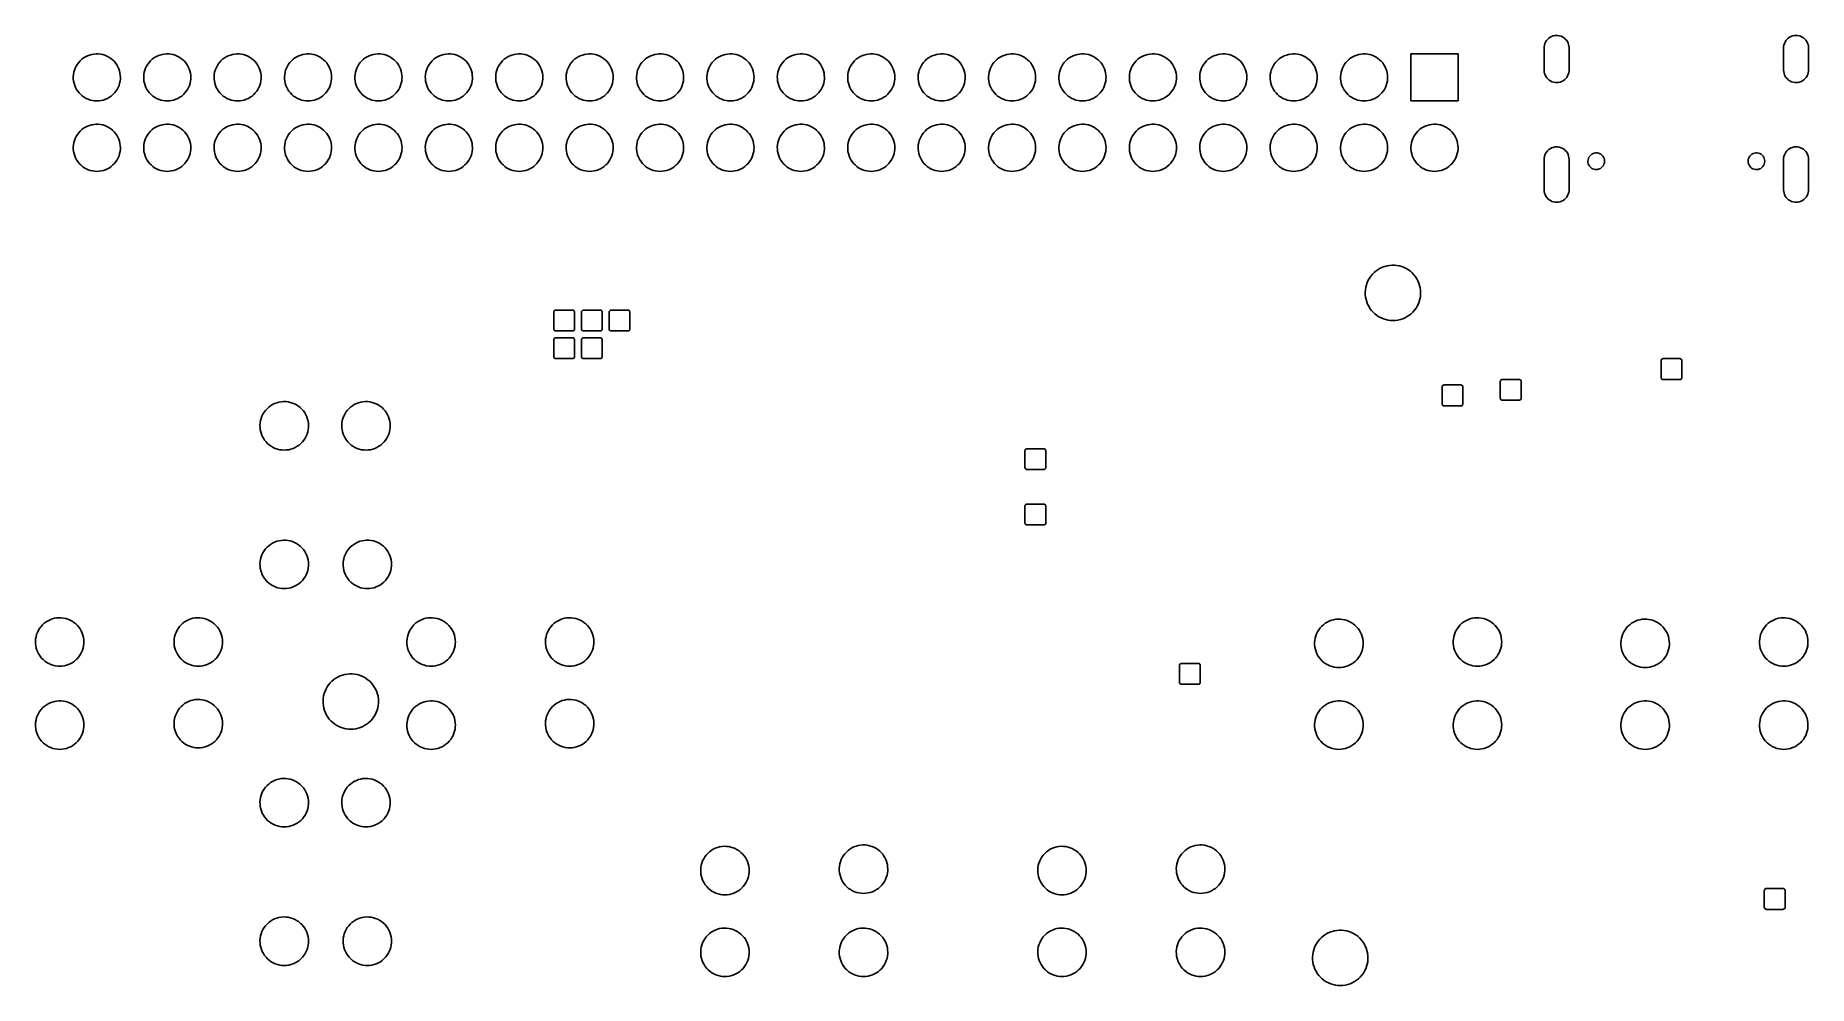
# Model space of a CAD drawing. Extents: x 3.64 to 6.16, y -3.56 to -2.21.
import ezdxf

# ---------------------------------------------------------------- set-up
doc = ezdxf.new("R2010")
doc.units = 0
doc.header["$MEASUREMENT"] = 0
doc.layers.add('BLACK', color=7, linetype='CONTINUOUS')

msp = doc.modelspace()

# ---------------------------------------------------------------- linework, layer by layer
at = {"layer": 'BLACK', "linetype": 'CONTINUOUS'}
for p, q in [((5.78821, -2.21698), (5.79013, -2.21562)), ((5.79013, -2.21562), (5.7922, -2.21452)), ((5.7922, -2.21452), (5.79441, -2.21371)), ((5.79441, -2.21371), (5.7967, -2.2132)), ((5.7967, -2.2132), (5.79904, -2.213)), ((5.79904, -2.213), (5.80138, -2.2131)), ((5.80138, -2.2131), (5.8037, -2.21352)), ((5.8037, -2.21352), (5.80593, -2.21424)), ((5.80593, -2.21424), (5.80805, -2.21524)), ((5.80805, -2.21524), (5.81002, -2.21652)), ((6.12837, -2.21698), (6.13028, -2.21562)), ((6.13028, -2.21562), (6.13236, -2.21452)), ((6.13236, -2.21452), (6.13456, -2.21371)), ((6.13456, -2.21371), (6.13686, -2.2132)), ((6.13686, -2.2132), (6.1392, -2.213)), ((6.1392, -2.213), (6.14154, -2.2131)), ((6.14154, -2.2131), (6.14385, -2.21352)), ((6.14385, -2.21352), (6.14609, -2.21424)), ((6.14609, -2.21424), (6.14821, -2.21524)), ((6.14821, -2.21524), (6.15018, -2.21652)), ((3.71269, -2.24193), (3.71564, -2.24081)), ((3.71564, -2.24081), (3.71868, -2.23998)), ((3.71868, -2.23998), (3.72179, -2.23944)), ((3.72179, -2.23944), (3.72493, -2.23919)), ((3.72493, -2.23919), (3.72809, -2.23924)), ((3.72809, -2.23924), (3.73122, -2.23959)), ((3.73122, -2.23959), (3.73431, -2.24022)), ((3.73431, -2.24022), (3.73732, -2.24115)), ((3.73732, -2.24115), (3.74023, -2.24236)), ((3.81269, -2.24193), (3.81564, -2.24081)), ((3.81564, -2.24081), (3.81868, -2.23998)), ((3.81868, -2.23998), (3.82179, -2.23944)), ((3.82179, -2.23944), (3.82493, -2.23919)), ((3.82493, -2.23919), (3.82809, -2.23924)), ((3.82809, -2.23924), (3.83122, -2.23959)), ((3.83122, -2.23959), (3.83431, -2.24022)), ((3.83431, -2.24022), (3.83732, -2.24115)), ((3.83732, -2.24115), (3.84023, -2.24236)), ((3.91269, -2.24193), (3.91564, -2.24081)), ((3.91564, -2.24081), (3.91868, -2.23998)), ((3.91868, -2.23998), (3.92179, -2.23944)), ((3.92179, -2.23944), (3.92493, -2.23919)), ((3.92493, -2.23919), (3.92809, -2.23924)), ((3.92809, -2.23924), (3.93122, -2.23959)), ((3.93122, -2.23959), (3.93431, -2.24022)), ((3.93431, -2.24022), (3.93732, -2.24115)), ((3.93732, -2.24115), (3.94023, -2.24236)), ((4.01269, -2.24193), (4.01564, -2.24081)), ((4.01564, -2.24081), (4.01868, -2.23998)), ((4.01868, -2.23998), (4.02179, -2.23944)), ((4.02179, -2.23944), (4.02493, -2.23919)), ((4.02493, -2.23919), (4.02809, -2.23924)), ((4.02809, -2.23924), (4.03122, -2.23959)), ((4.03122, -2.23959), (4.03431, -2.24022)), ((4.03431, -2.24022), (4.03732, -2.24115)), ((4.03732, -2.24115), (4.04023, -2.24236)), ((4.11269, -2.24193), (4.11564, -2.24081)), ((4.11564, -2.24081), (4.11868, -2.23998)), ((4.11868, -2.23998), (4.12179, -2.23944)), ((4.12179, -2.23944), (4.12493, -2.23919)), ((4.12493, -2.23919), (4.12809, -2.23924)), ((4.12809, -2.23924), (4.13122, -2.23959)), ((4.13122, -2.23959), (4.13431, -2.24022)), ((4.13431, -2.24022), (4.13732, -2.24115)), ((4.13732, -2.24115), (4.14023, -2.24236)), ((4.21269, -2.24193), (4.21564, -2.24081)), ((4.21564, -2.24081), (4.21868, -2.23998)), ((4.21868, -2.23998), (4.22179, -2.23944)), ((4.22179, -2.23944), (4.22493, -2.23919)), ((4.22493, -2.23919), (4.22809, -2.23924)), ((4.22809, -2.23924), (4.23122, -2.23959)), ((4.23122, -2.23959), (4.23431, -2.24022)), ((4.23431, -2.24022), (4.23732, -2.24115)), ((4.23732, -2.24115), (4.24023, -2.24236)), ((4.31269, -2.24193), (4.31564, -2.24081)), ((4.31564, -2.24081), (4.31868, -2.23998)), ((4.31868, -2.23998), (4.32179, -2.23944)), ((4.32179, -2.23944), (4.32493, -2.23919)), ((4.32493, -2.23919), (4.32809, -2.23924)), ((4.32809, -2.23924), (4.33122, -2.23959)), ((4.33122, -2.23959), (4.33431, -2.24022)), ((4.33431, -2.24022), (4.33732, -2.24115)), ((4.33732, -2.24115), (4.34023, -2.24236)), ((4.41269, -2.24193), (4.41564, -2.24081)), ((4.41564, -2.24081), (4.41868, -2.23998)), ((4.41868, -2.23998), (4.42179, -2.23944)), ((4.42179, -2.23944), (4.42493, -2.23919)), ((4.42493, -2.23919), (4.42809, -2.23924)), ((4.42809, -2.23924), (4.43122, -2.23959)), ((4.43122, -2.23959), (4.43431, -2.24022)), ((4.43431, -2.24022), (4.43732, -2.24115)), ((4.43732, -2.24115), (4.44023, -2.24236)), ((4.51269, -2.24193), (4.51564, -2.24081)), ((4.51564, -2.24081), (4.51868, -2.23998)), ((4.51868, -2.23998), (4.52179, -2.23944)), ((4.52179, -2.23944), (4.52493, -2.23919)), ((4.52493, -2.23919), (4.52809, -2.23924)), ((4.52809, -2.23924), (4.53122, -2.23959)), ((4.53122, -2.23959), (4.53431, -2.24022)), ((4.53431, -2.24022), (4.53732, -2.24115)), ((4.53732, -2.24115), (4.54023, -2.24236)), ((4.61269, -2.24193), (4.61564, -2.24081)), ((4.61564, -2.24081), (4.61868, -2.23998)), ((4.61868, -2.23998), (4.62179, -2.23944)), ((4.62179, -2.23944), (4.62493, -2.23919)), ((4.62493, -2.23919), (4.62809, -2.23924)), ((4.62809, -2.23924), (4.63122, -2.23959)), ((4.63122, -2.23959), (4.63431, -2.24022)), ((4.63431, -2.24022), (4.63732, -2.24115)), ((4.63732, -2.24115), (4.64023, -2.24236)), ((4.71269, -2.24193), (4.71564, -2.24081)), ((4.71564, -2.24081), (4.71868, -2.23998)), ((4.71868, -2.23998), (4.72179, -2.23944)), ((4.72179, -2.23944), (4.72493, -2.23919)), ((4.72493, -2.23919), (4.72809, -2.23924)), ((4.72809, -2.23924), (4.73122, -2.23959)), ((4.73122, -2.23959), (4.73431, -2.24022)), ((4.73431, -2.24022), (4.73732, -2.24115)), ((4.73732, -2.24115), (4.74023, -2.24236)), ((4.81269, -2.24193), (4.81564, -2.24081)), ((4.81564, -2.24081), (4.81868, -2.23998)), ((4.81868, -2.23998), (4.82179, -2.23944)), ((4.82179, -2.23944), (4.82493, -2.23919)), ((4.82493, -2.23919), (4.82809, -2.23924)), ((4.82809, -2.23924), (4.83122, -2.23959)), ((4.83122, -2.23959), (4.83431, -2.24022)), ((4.83431, -2.24022), (4.83732, -2.24115)), ((4.83732, -2.24115), (4.84023, -2.24236)), ((4.91269, -2.24193), (4.91564, -2.24081)), ((4.91564, -2.24081), (4.91868, -2.23998)), ((4.91868, -2.23998), (4.92179, -2.23944)), ((4.92179, -2.23944), (4.92493, -2.23919)), ((4.92493, -2.23919), (4.92809, -2.23924)), ((4.92809, -2.23924), (4.93122, -2.23959)), ((4.93122, -2.23959), (4.93431, -2.24022)), ((4.93431, -2.24022), (4.93732, -2.24115)), ((4.93732, -2.24115), (4.94023, -2.24236)), ((5.01269, -2.24193), (5.01564, -2.24081)), ((5.01564, -2.24081), (5.01868, -2.23998)), ((5.01868, -2.23998), (5.02179, -2.23944)), ((5.02179, -2.23944), (5.02493, -2.23919)), ((5.02493, -2.23919), (5.02809, -2.23924)), ((5.02809, -2.23924), (5.03122, -2.23959)), ((5.03122, -2.23959), (5.03431, -2.24022)), ((5.03431, -2.24022), (5.03732, -2.24115)), ((5.03732, -2.24115), (5.04023, -2.24236)), ((5.11269, -2.24193), (5.11564, -2.24081)), ((5.11564, -2.24081), (5.11868, -2.23998)), ((5.11868, -2.23998), (5.12179, -2.23944)), ((5.12179, -2.23944), (5.12493, -2.23919)), ((5.12493, -2.23919), (5.12809, -2.23924)), ((5.12809, -2.23924), (5.13122, -2.23959)), ((5.13122, -2.23959), (5.13431, -2.24022)), ((5.13431, -2.24022), (5.13732, -2.24115)), ((5.13732, -2.24115), (5.14023, -2.24236)), ((5.21269, -2.24193), (5.21564, -2.24081)), ((5.21564, -2.24081), (5.21868, -2.23998)), ((5.21868, -2.23998), (5.22179, -2.23944)), ((5.22179, -2.23944), (5.22493, -2.23919)), ((5.22493, -2.23919), (5.22809, -2.23924)), ((5.22809, -2.23924), (5.23122, -2.23959)), ((5.23122, -2.23959), (5.23431, -2.24022)), ((5.23431, -2.24022), (5.23732, -2.24115)), ((5.23732, -2.24115), (5.24023, -2.24236)), ((5.31269, -2.24193), (5.31564, -2.24081)), ((5.31564, -2.24081), (5.31868, -2.23998)), ((5.31868, -2.23998), (5.32179, -2.23944)), ((5.32179, -2.23944), (5.32493, -2.23919)), ((5.32493, -2.23919), (5.32809, -2.23924)), ((5.32809, -2.23924), (5.33122, -2.23959)), ((5.33122, -2.23959), (5.33431, -2.24022)), ((5.33431, -2.24022), (5.33732, -2.24115)), ((5.33732, -2.24115), (5.34023, -2.24236)), ((5.41269, -2.24193), (5.41564, -2.24081)), ((5.41564, -2.24081), (5.41868, -2.23998)), ((5.41868, -2.23998), (5.42179, -2.23944)), ((5.42179, -2.23944), (5.42493, -2.23919)), ((5.42493, -2.23919), (5.42809, -2.23924)), ((5.42809, -2.23924), (5.43122, -2.23959)), ((5.43122, -2.23959), (5.43431, -2.24022)), ((5.43431, -2.24022), (5.43732, -2.24115)), ((5.43732, -2.24115), (5.44023, -2.24236)), ((5.51269, -2.24193), (5.51564, -2.24081)), ((5.51564, -2.24081), (5.51868, -2.23998)), ((5.51868, -2.23998), (5.52179, -2.23944)), ((5.52179, -2.23944), (5.52493, -2.23919)), ((5.52493, -2.23919), (5.52809, -2.23924)), ((5.52809, -2.23924), (5.53122, -2.23959)), ((5.53122, -2.23959), (5.53431, -2.24022)), ((5.53431, -2.24022), (5.53732, -2.24115)), ((5.53732, -2.24115), (5.54023, -2.24236)), ((5.59252, -2.3061), (5.59252, -2.23917)), ((5.59252, -2.23917), (5.65945, -2.23917)), ((5.65945, -2.23917), (5.65945, -2.3061)), ((5.78169, -2.23071), (5.78177, -2.2291)), ((5.78169, -2.2622), (5.78169, -2.23071)), ((5.78177, -2.2291), (5.78213, -2.22678)), ((5.78213, -2.22678), (5.7828, -2.22453)), ((5.7828, -2.22453), (5.78377, -2.22239)), ((5.78377, -2.22239), (5.785, -2.2204)), ((5.785, -2.2204), (5.78649, -2.21858)), ((5.78649, -2.21858), (5.78821, -2.21698)), ((5.81002, -2.21652), (5.81181, -2.21805)), ((5.81181, -2.21805), (5.81337, -2.2198)), ((5.81337, -2.2198), (5.81469, -2.22174)), ((5.81469, -2.22174), (5.81574, -2.22384)), ((5.81574, -2.22384), (5.81651, -2.22606)), ((5.81651, -2.22606), (5.81697, -2.22837)), ((5.81697, -2.22837), (5.81713, -2.23071)), ((5.81713, -2.23071), (5.81713, -2.2622)), ((6.12185, -2.23071), (6.12192, -2.2291)), ((6.12185, -2.2622), (6.12185, -2.23071)), ((6.12192, -2.2291), (6.12229, -2.22678)), ((6.12229, -2.22678), (6.12296, -2.22453)), ((6.12296, -2.22453), (6.12392, -2.22239)), ((6.12392, -2.22239), (6.12516, -2.2204)), ((6.12516, -2.2204), (6.12665, -2.21858)), ((6.12665, -2.21858), (6.12837, -2.21698)), ((6.15018, -2.21652), (6.15196, -2.21805)), ((6.15196, -2.21805), (6.15353, -2.2198)), ((6.15353, -2.2198), (6.15485, -2.22174)), ((6.15485, -2.22174), (6.1559, -2.22384)), ((6.1559, -2.22384), (6.15666, -2.22606)), ((6.15666, -2.22606), (6.15713, -2.22837)), ((6.15713, -2.22837), (6.15728, -2.23071)), ((6.15728, -2.23071), (6.15728, -2.2622)), ((3.69278, -2.26844), (3.69333, -2.26534)), ((3.69333, -2.26534), (3.69416, -2.2623)), ((3.69416, -2.2623), (3.69527, -2.25935)), ((3.69527, -2.25935), (3.69666, -2.25652)), ((3.69666, -2.25652), (3.69831, -2.25383)), ((3.69831, -2.25383), (3.7002, -2.25131)), ((3.7002, -2.25131), (3.70232, -2.24897)), ((3.70232, -2.24897), (3.70465, -2.24685)), ((3.70465, -2.24685), (3.70717, -2.24496)), ((3.70717, -2.24496), (3.70986, -2.24331)), ((3.70986, -2.24331), (3.71269, -2.24193)), ((3.74023, -2.24236), (3.74302, -2.24383)), ((3.74302, -2.24383), (3.74565, -2.24556)), ((3.74565, -2.24556), (3.74811, -2.24754)), ((3.74811, -2.24754), (3.75038, -2.24973)), ((3.75038, -2.24973), (3.75243, -2.25213)), ((3.75243, -2.25213), (3.75424, -2.25471)), ((3.75424, -2.25471), (3.7558, -2.25745)), ((3.7558, -2.25745), (3.7571, -2.26032)), ((3.7571, -2.26032), (3.75812, -2.2633)), ((3.75812, -2.2633), (3.75886, -2.26637)), ((3.75886, -2.26637), (3.7593, -2.26949)), ((3.79278, -2.26844), (3.79333, -2.26534)), ((3.79333, -2.26534), (3.79416, -2.2623)), ((3.79416, -2.2623), (3.79527, -2.25935)), ((3.79527, -2.25935), (3.79666, -2.25652)), ((3.79666, -2.25652), (3.79831, -2.25383)), ((3.79831, -2.25383), (3.8002, -2.25131)), ((3.8002, -2.25131), (3.80232, -2.24897)), ((3.80232, -2.24897), (3.80465, -2.24685)), ((3.80465, -2.24685), (3.80717, -2.24496)), ((3.80717, -2.24496), (3.80986, -2.24331)), ((3.80986, -2.24331), (3.81269, -2.24193)), ((3.84023, -2.24236), (3.84302, -2.24383)), ((3.84302, -2.24383), (3.84565, -2.24556)), ((3.84565, -2.24556), (3.84811, -2.24754)), ((3.84811, -2.24754), (3.85038, -2.24973)), ((3.85038, -2.24973), (3.85243, -2.25213)), ((3.85243, -2.25213), (3.85424, -2.25471)), ((3.85424, -2.25471), (3.8558, -2.25745)), ((3.8558, -2.25745), (3.8571, -2.26032)), ((3.8571, -2.26032), (3.85812, -2.2633)), ((3.85812, -2.2633), (3.85886, -2.26637)), ((3.85886, -2.26637), (3.8593, -2.26949)), ((3.89278, -2.26844), (3.89333, -2.26534)), ((3.89333, -2.26534), (3.89416, -2.2623)), ((3.89416, -2.2623), (3.89527, -2.25935)), ((3.89527, -2.25935), (3.89666, -2.25652)), ((3.89666, -2.25652), (3.89831, -2.25383)), ((3.89831, -2.25383), (3.9002, -2.25131)), ((3.9002, -2.25131), (3.90232, -2.24897)), ((3.90232, -2.24897), (3.90465, -2.24685)), ((3.90465, -2.24685), (3.90717, -2.24496)), ((3.90717, -2.24496), (3.90986, -2.24331)), ((3.90986, -2.24331), (3.91269, -2.24193)), ((3.94023, -2.24236), (3.94302, -2.24383)), ((3.94302, -2.24383), (3.94565, -2.24556)), ((3.94565, -2.24556), (3.94811, -2.24754)), ((3.94811, -2.24754), (3.95038, -2.24973)), ((3.95038, -2.24973), (3.95243, -2.25213)), ((3.95243, -2.25213), (3.95424, -2.25471)), ((3.95424, -2.25471), (3.9558, -2.25745)), ((3.9558, -2.25745), (3.9571, -2.26032)), ((3.9571, -2.26032), (3.95812, -2.2633)), ((3.95812, -2.2633), (3.95886, -2.26637)), ((3.95886, -2.26637), (3.9593, -2.26949)), ((3.99278, -2.26844), (3.99333, -2.26534)), ((3.99333, -2.26534), (3.99416, -2.2623)), ((3.99416, -2.2623), (3.99527, -2.25935)), ((3.99527, -2.25935), (3.99666, -2.25652)), ((3.99666, -2.25652), (3.99831, -2.25383)), ((3.99831, -2.25383), (4.0002, -2.25131)), ((4.0002, -2.25131), (4.00232, -2.24897)), ((4.00232, -2.24897), (4.00465, -2.24685)), ((4.00465, -2.24685), (4.00717, -2.24496)), ((4.00717, -2.24496), (4.00986, -2.24331)), ((4.00986, -2.24331), (4.01269, -2.24193)), ((4.04023, -2.24236), (4.04302, -2.24383)), ((4.04302, -2.24383), (4.04565, -2.24556)), ((4.04565, -2.24556), (4.04811, -2.24754)), ((4.04811, -2.24754), (4.05038, -2.24973)), ((4.05038, -2.24973), (4.05243, -2.25213)), ((4.05243, -2.25213), (4.05424, -2.25471)), ((4.05424, -2.25471), (4.0558, -2.25745)), ((4.0558, -2.25745), (4.0571, -2.26032)), ((4.0571, -2.26032), (4.05812, -2.2633)), ((4.05812, -2.2633), (4.05886, -2.26637)), ((4.05886, -2.26637), (4.0593, -2.26949)), ((4.09278, -2.26844), (4.09333, -2.26534)), ((4.09333, -2.26534), (4.09416, -2.2623)), ((4.09416, -2.2623), (4.09527, -2.25935)), ((4.09527, -2.25935), (4.09666, -2.25652)), ((4.09666, -2.25652), (4.09831, -2.25383)), ((4.09831, -2.25383), (4.1002, -2.25131)), ((4.1002, -2.25131), (4.10232, -2.24897)), ((4.10232, -2.24897), (4.10465, -2.24685)), ((4.10465, -2.24685), (4.10717, -2.24496)), ((4.10717, -2.24496), (4.10986, -2.24331)), ((4.10986, -2.24331), (4.11269, -2.24193)), ((4.14023, -2.24236), (4.14302, -2.24383)), ((4.14302, -2.24383), (4.14565, -2.24556)), ((4.14565, -2.24556), (4.14811, -2.24754)), ((4.14811, -2.24754), (4.15038, -2.24973)), ((4.15038, -2.24973), (4.15243, -2.25213)), ((4.15243, -2.25213), (4.15424, -2.25471)), ((4.15424, -2.25471), (4.1558, -2.25745)), ((4.1558, -2.25745), (4.1571, -2.26032)), ((4.1571, -2.26032), (4.15812, -2.2633)), ((4.15812, -2.2633), (4.15886, -2.26637)), ((4.15886, -2.26637), (4.1593, -2.26949)), ((4.19278, -2.26844), (4.19333, -2.26534)), ((4.19333, -2.26534), (4.19416, -2.2623)), ((4.19416, -2.2623), (4.19527, -2.25935)), ((4.19527, -2.25935), (4.19666, -2.25652)), ((4.19666, -2.25652), (4.19831, -2.25383)), ((4.19831, -2.25383), (4.2002, -2.25131)), ((4.2002, -2.25131), (4.20232, -2.24897)), ((4.20232, -2.24897), (4.20465, -2.24685)), ((4.20465, -2.24685), (4.20717, -2.24496)), ((4.20717, -2.24496), (4.20986, -2.24331)), ((4.20986, -2.24331), (4.21269, -2.24193)), ((4.24023, -2.24236), (4.24302, -2.24383)), ((4.24302, -2.24383), (4.24565, -2.24556)), ((4.24565, -2.24556), (4.24811, -2.24754)), ((4.24811, -2.24754), (4.25038, -2.24973)), ((4.25038, -2.24973), (4.25243, -2.25213)), ((4.25243, -2.25213), (4.25424, -2.25471)), ((4.25424, -2.25471), (4.2558, -2.25745)), ((4.2558, -2.25745), (4.2571, -2.26032)), ((4.2571, -2.26032), (4.25812, -2.2633)), ((4.25812, -2.2633), (4.25886, -2.26637)), ((4.25886, -2.26637), (4.2593, -2.26949)), ((4.29278, -2.26844), (4.29333, -2.26534)), ((4.29333, -2.26534), (4.29416, -2.2623)), ((4.29416, -2.2623), (4.29527, -2.25935)), ((4.29527, -2.25935), (4.29666, -2.25652)), ((4.29666, -2.25652), (4.29831, -2.25383)), ((4.29831, -2.25383), (4.3002, -2.25131)), ((4.3002, -2.25131), (4.30232, -2.24897)), ((4.30232, -2.24897), (4.30465, -2.24685)), ((4.30465, -2.24685), (4.30717, -2.24496)), ((4.30717, -2.24496), (4.30986, -2.24331)), ((4.30986, -2.24331), (4.31269, -2.24193)), ((4.34023, -2.24236), (4.34302, -2.24383)), ((4.34302, -2.24383), (4.34565, -2.24556)), ((4.34565, -2.24556), (4.34811, -2.24754)), ((4.34811, -2.24754), (4.35038, -2.24973)), ((4.35038, -2.24973), (4.35243, -2.25213)), ((4.35243, -2.25213), (4.35424, -2.25471)), ((4.35424, -2.25471), (4.3558, -2.25745)), ((4.3558, -2.25745), (4.3571, -2.26032)), ((4.3571, -2.26032), (4.35812, -2.2633)), ((4.35812, -2.2633), (4.35886, -2.26637)), ((4.35886, -2.26637), (4.3593, -2.26949)), ((4.39278, -2.26844), (4.39333, -2.26534)), ((4.39333, -2.26534), (4.39416, -2.2623)), ((4.39416, -2.2623), (4.39527, -2.25935)), ((4.39527, -2.25935), (4.39666, -2.25652)), ((4.39666, -2.25652), (4.39831, -2.25383)), ((4.39831, -2.25383), (4.4002, -2.25131)), ((4.4002, -2.25131), (4.40232, -2.24897)), ((4.40232, -2.24897), (4.40465, -2.24685)), ((4.40465, -2.24685), (4.40717, -2.24496)), ((4.40717, -2.24496), (4.40986, -2.24331)), ((4.40986, -2.24331), (4.41269, -2.24193)), ((4.44023, -2.24236), (4.44302, -2.24383)), ((4.44302, -2.24383), (4.44565, -2.24556)), ((4.44565, -2.24556), (4.44811, -2.24754)), ((4.44811, -2.24754), (4.45038, -2.24973)), ((4.45038, -2.24973), (4.45243, -2.25213)), ((4.45243, -2.25213), (4.45424, -2.25471)), ((4.45424, -2.25471), (4.4558, -2.25745)), ((4.4558, -2.25745), (4.4571, -2.26032)), ((4.4571, -2.26032), (4.45812, -2.2633)), ((4.45812, -2.2633), (4.45886, -2.26637)), ((4.45886, -2.26637), (4.4593, -2.26949)), ((4.49278, -2.26844), (4.49333, -2.26534)), ((4.49333, -2.26534), (4.49416, -2.2623)), ((4.49416, -2.2623), (4.49527, -2.25935)), ((4.49527, -2.25935), (4.49666, -2.25652)), ((4.49666, -2.25652), (4.49831, -2.25383)), ((4.49831, -2.25383), (4.5002, -2.25131)), ((4.5002, -2.25131), (4.50232, -2.24897)), ((4.50232, -2.24897), (4.50465, -2.24685)), ((4.50465, -2.24685), (4.50717, -2.24496)), ((4.50717, -2.24496), (4.50986, -2.24331)), ((4.50986, -2.24331), (4.51269, -2.24193)), ((4.54023, -2.24236), (4.54302, -2.24383)), ((4.54302, -2.24383), (4.54565, -2.24556)), ((4.54565, -2.24556), (4.54811, -2.24754)), ((4.54811, -2.24754), (4.55038, -2.24973)), ((4.55038, -2.24973), (4.55243, -2.25213)), ((4.55243, -2.25213), (4.55424, -2.25471)), ((4.55424, -2.25471), (4.5558, -2.25745)), ((4.5558, -2.25745), (4.5571, -2.26032)), ((4.5571, -2.26032), (4.55812, -2.2633)), ((4.55812, -2.2633), (4.55886, -2.26637)), ((4.55886, -2.26637), (4.5593, -2.26949)), ((4.59278, -2.26844), (4.59333, -2.26534)), ((4.59333, -2.26534), (4.59416, -2.2623)), ((4.59416, -2.2623), (4.59527, -2.25935)), ((4.59527, -2.25935), (4.59666, -2.25652)), ((4.59666, -2.25652), (4.59831, -2.25383)), ((4.59831, -2.25383), (4.6002, -2.25131)), ((4.6002, -2.25131), (4.60232, -2.24897)), ((4.60232, -2.24897), (4.60465, -2.24685)), ((4.60465, -2.24685), (4.60717, -2.24496)), ((4.60717, -2.24496), (4.60986, -2.24331)), ((4.60986, -2.24331), (4.61269, -2.24193)), ((4.64023, -2.24236), (4.64302, -2.24383)), ((4.64302, -2.24383), (4.64565, -2.24556)), ((4.64565, -2.24556), (4.64811, -2.24754)), ((4.64811, -2.24754), (4.65038, -2.24973)), ((4.65038, -2.24973), (4.65243, -2.25213)), ((4.65243, -2.25213), (4.65424, -2.25471)), ((4.65424, -2.25471), (4.6558, -2.25745)), ((4.6558, -2.25745), (4.6571, -2.26032)), ((4.6571, -2.26032), (4.65812, -2.2633)), ((4.65812, -2.2633), (4.65886, -2.26637)), ((4.65886, -2.26637), (4.6593, -2.26949)), ((4.69278, -2.26844), (4.69333, -2.26534)), ((4.69333, -2.26534), (4.69416, -2.2623)), ((4.69416, -2.2623), (4.69527, -2.25935)), ((4.69527, -2.25935), (4.69666, -2.25652)), ((4.69666, -2.25652), (4.69831, -2.25383)), ((4.69831, -2.25383), (4.7002, -2.25131)), ((4.7002, -2.25131), (4.70232, -2.24897)), ((4.70232, -2.24897), (4.70465, -2.24685)), ((4.70465, -2.24685), (4.70717, -2.24496)), ((4.70717, -2.24496), (4.70986, -2.24331)), ((4.70986, -2.24331), (4.71269, -2.24193)), ((4.74023, -2.24236), (4.74302, -2.24383)), ((4.74302, -2.24383), (4.74565, -2.24556)), ((4.74565, -2.24556), (4.74811, -2.24754)), ((4.74811, -2.24754), (4.75038, -2.24973)), ((4.75038, -2.24973), (4.75243, -2.25213)), ((4.75243, -2.25213), (4.75424, -2.25471)), ((4.75424, -2.25471), (4.7558, -2.25745)), ((4.7558, -2.25745), (4.7571, -2.26032)), ((4.7571, -2.26032), (4.75812, -2.2633)), ((4.75812, -2.2633), (4.75886, -2.26637)), ((4.75886, -2.26637), (4.7593, -2.26949)), ((4.79278, -2.26844), (4.79333, -2.26534)), ((4.79333, -2.26534), (4.79416, -2.2623)), ((4.79416, -2.2623), (4.79527, -2.25935)), ((4.79527, -2.25935), (4.79666, -2.25652)), ((4.79666, -2.25652), (4.79831, -2.25383)), ((4.79831, -2.25383), (4.8002, -2.25131)), ((4.8002, -2.25131), (4.80232, -2.24897)), ((4.80232, -2.24897), (4.80465, -2.24685)), ((4.80465, -2.24685), (4.80717, -2.24496)), ((4.80717, -2.24496), (4.80986, -2.24331)), ((4.80986, -2.24331), (4.81269, -2.24193)), ((4.84023, -2.24236), (4.84302, -2.24383)), ((4.84302, -2.24383), (4.84565, -2.24556)), ((4.84565, -2.24556), (4.84811, -2.24754)), ((4.84811, -2.24754), (4.85038, -2.24973)), ((4.85038, -2.24973), (4.85243, -2.25213)), ((4.85243, -2.25213), (4.85424, -2.25471)), ((4.85424, -2.25471), (4.8558, -2.25745)), ((4.8558, -2.25745), (4.8571, -2.26032)), ((4.8571, -2.26032), (4.85812, -2.2633)), ((4.85812, -2.2633), (4.85886, -2.26637)), ((4.85886, -2.26637), (4.8593, -2.26949)), ((4.89278, -2.26844), (4.89333, -2.26534)), ((4.89333, -2.26534), (4.89416, -2.2623)), ((4.89416, -2.2623), (4.89527, -2.25935)), ((4.89527, -2.25935), (4.89666, -2.25652)), ((4.89666, -2.25652), (4.89831, -2.25383)), ((4.89831, -2.25383), (4.9002, -2.25131)), ((4.9002, -2.25131), (4.90232, -2.24897)), ((4.90232, -2.24897), (4.90465, -2.24685)), ((4.90465, -2.24685), (4.90717, -2.24496)), ((4.90717, -2.24496), (4.90986, -2.24331)), ((4.90986, -2.24331), (4.91269, -2.24193)), ((4.94023, -2.24236), (4.94302, -2.24383)), ((4.94302, -2.24383), (4.94565, -2.24556)), ((4.94565, -2.24556), (4.94811, -2.24754)), ((4.94811, -2.24754), (4.95038, -2.24973)), ((4.95038, -2.24973), (4.95243, -2.25213)), ((4.95243, -2.25213), (4.95424, -2.25471)), ((4.95424, -2.25471), (4.9558, -2.25745)), ((4.9558, -2.25745), (4.9571, -2.26032)), ((4.9571, -2.26032), (4.95812, -2.2633)), ((4.95812, -2.2633), (4.95886, -2.26637)), ((4.95886, -2.26637), (4.9593, -2.26949)), ((4.99278, -2.26844), (4.99333, -2.26534)), ((4.99333, -2.26534), (4.99416, -2.2623)), ((4.99416, -2.2623), (4.99527, -2.25935)), ((4.99527, -2.25935), (4.99666, -2.25652)), ((4.99666, -2.25652), (4.99831, -2.25383)), ((4.99831, -2.25383), (5.0002, -2.25131)), ((5.0002, -2.25131), (5.00232, -2.24897)), ((5.00232, -2.24897), (5.00465, -2.24685)), ((5.00465, -2.24685), (5.00717, -2.24496)), ((5.00717, -2.24496), (5.00986, -2.24331)), ((5.00986, -2.24331), (5.01269, -2.24193)), ((5.04023, -2.24236), (5.04302, -2.24383)), ((5.04302, -2.24383), (5.04565, -2.24556)), ((5.04565, -2.24556), (5.04811, -2.24754)), ((5.04811, -2.24754), (5.05038, -2.24973)), ((5.05038, -2.24973), (5.05243, -2.25213)), ((5.05243, -2.25213), (5.05424, -2.25471)), ((5.05424, -2.25471), (5.0558, -2.25745)), ((5.0558, -2.25745), (5.0571, -2.26032)), ((5.0571, -2.26032), (5.05812, -2.2633)), ((5.05812, -2.2633), (5.05886, -2.26637)), ((5.05886, -2.26637), (5.0593, -2.26949)), ((5.09278, -2.26844), (5.09333, -2.26534)), ((5.09333, -2.26534), (5.09416, -2.2623)), ((5.09416, -2.2623), (5.09527, -2.25935)), ((5.09527, -2.25935), (5.09666, -2.25652)), ((5.09666, -2.25652), (5.09831, -2.25383)), ((5.09831, -2.25383), (5.1002, -2.25131)), ((5.1002, -2.25131), (5.10232, -2.24897)), ((5.10232, -2.24897), (5.10465, -2.24685)), ((5.10465, -2.24685), (5.10717, -2.24496)), ((5.10717, -2.24496), (5.10986, -2.24331)), ((5.10986, -2.24331), (5.11269, -2.24193)), ((5.14023, -2.24236), (5.14302, -2.24383)), ((5.14302, -2.24383), (5.14565, -2.24556)), ((5.14565, -2.24556), (5.14811, -2.24754)), ((5.14811, -2.24754), (5.15038, -2.24973)), ((5.15038, -2.24973), (5.15243, -2.25213)), ((5.15243, -2.25213), (5.15424, -2.25471)), ((5.15424, -2.25471), (5.1558, -2.25745)), ((5.1558, -2.25745), (5.1571, -2.26032)), ((5.1571, -2.26032), (5.15812, -2.2633)), ((5.15812, -2.2633), (5.15886, -2.26637)), ((5.15886, -2.26637), (5.1593, -2.26949)), ((5.19278, -2.26844), (5.19333, -2.26534)), ((5.19333, -2.26534), (5.19416, -2.2623)), ((5.19416, -2.2623), (5.19527, -2.25935)), ((5.19527, -2.25935), (5.19666, -2.25652)), ((5.19666, -2.25652), (5.19831, -2.25383)), ((5.19831, -2.25383), (5.2002, -2.25131)), ((5.2002, -2.25131), (5.20232, -2.24897)), ((5.20232, -2.24897), (5.20465, -2.24685)), ((5.20465, -2.24685), (5.20717, -2.24496)), ((5.20717, -2.24496), (5.20986, -2.24331)), ((5.20986, -2.24331), (5.21269, -2.24193)), ((5.24023, -2.24236), (5.24302, -2.24383)), ((5.24302, -2.24383), (5.24565, -2.24556)), ((5.24565, -2.24556), (5.24811, -2.24754)), ((5.24811, -2.24754), (5.25038, -2.24973)), ((5.25038, -2.24973), (5.25243, -2.25213)), ((5.25243, -2.25213), (5.25424, -2.25471)), ((5.25424, -2.25471), (5.2558, -2.25745)), ((5.2558, -2.25745), (5.2571, -2.26032)), ((5.2571, -2.26032), (5.25812, -2.2633)), ((5.25812, -2.2633), (5.25886, -2.26637)), ((5.25886, -2.26637), (5.2593, -2.26949)), ((5.29278, -2.26844), (5.29333, -2.26534)), ((5.29333, -2.26534), (5.29416, -2.2623)), ((5.29416, -2.2623), (5.29527, -2.25935)), ((5.29527, -2.25935), (5.29666, -2.25652)), ((5.29666, -2.25652), (5.29831, -2.25383)), ((5.29831, -2.25383), (5.3002, -2.25131)), ((5.3002, -2.25131), (5.30232, -2.24897)), ((5.30232, -2.24897), (5.30465, -2.24685)), ((5.30465, -2.24685), (5.30717, -2.24496)), ((5.30717, -2.24496), (5.30986, -2.24331)), ((5.30986, -2.24331), (5.31269, -2.24193)), ((5.34023, -2.24236), (5.34302, -2.24383)), ((5.34302, -2.24383), (5.34565, -2.24556)), ((5.34565, -2.24556), (5.34811, -2.24754)), ((5.34811, -2.24754), (5.35038, -2.24973)), ((5.35038, -2.24973), (5.35243, -2.25213)), ((5.35243, -2.25213), (5.35424, -2.25471)), ((5.35424, -2.25471), (5.3558, -2.25745)), ((5.3558, -2.25745), (5.3571, -2.26032)), ((5.3571, -2.26032), (5.35812, -2.2633)), ((5.35812, -2.2633), (5.35886, -2.26637)), ((5.35886, -2.26637), (5.3593, -2.26949)), ((5.39278, -2.26844), (5.39333, -2.26534)), ((5.39333, -2.26534), (5.39416, -2.2623)), ((5.39416, -2.2623), (5.39527, -2.25935)), ((5.39527, -2.25935), (5.39666, -2.25652)), ((5.39666, -2.25652), (5.39831, -2.25383)), ((5.39831, -2.25383), (5.4002, -2.25131)), ((5.4002, -2.25131), (5.40232, -2.24897)), ((5.40232, -2.24897), (5.40465, -2.24685)), ((5.40465, -2.24685), (5.40717, -2.24496)), ((5.40717, -2.24496), (5.40986, -2.24331)), ((5.40986, -2.24331), (5.41269, -2.24193)), ((5.44023, -2.24236), (5.44302, -2.24383)), ((5.44302, -2.24383), (5.44565, -2.24556)), ((5.44565, -2.24556), (5.44811, -2.24754)), ((5.44811, -2.24754), (5.45038, -2.24973)), ((5.45038, -2.24973), (5.45243, -2.25213)), ((5.45243, -2.25213), (5.45424, -2.25471)), ((5.45424, -2.25471), (5.4558, -2.25745)), ((5.4558, -2.25745), (5.4571, -2.26032)), ((5.4571, -2.26032), (5.45812, -2.2633)), ((5.45812, -2.2633), (5.45886, -2.26637)), ((5.45886, -2.26637), (5.4593, -2.26949)), ((5.49278, -2.26844), (5.49333, -2.26534)), ((5.49333, -2.26534), (5.49416, -2.2623)), ((5.49416, -2.2623), (5.49527, -2.25935)), ((5.49527, -2.25935), (5.49666, -2.25652)), ((5.49666, -2.25652), (5.49831, -2.25383)), ((5.49831, -2.25383), (5.5002, -2.25131)), ((5.5002, -2.25131), (5.50232, -2.24897)), ((5.50232, -2.24897), (5.50465, -2.24685)), ((5.50465, -2.24685), (5.50717, -2.24496)), ((5.50717, -2.24496), (5.50986, -2.24331)), ((5.50986, -2.24331), (5.51269, -2.24193)), ((5.54023, -2.24236), (5.54302, -2.24383)), ((5.54302, -2.24383), (5.54565, -2.24556)), ((5.54565, -2.24556), (5.54811, -2.24754)), ((5.54811, -2.24754), (5.55038, -2.24973)), ((5.55038, -2.24973), (5.55243, -2.25213)), ((5.55243, -2.25213), (5.55424, -2.25471)), ((5.55424, -2.25471), (5.5558, -2.25745)), ((5.5558, -2.25745), (5.5571, -2.26032)), ((5.5571, -2.26032), (5.55812, -2.2633)), ((5.55812, -2.2633), (5.55886, -2.26637)), ((5.55886, -2.26637), (5.5593, -2.26949)), ((5.78185, -2.26455), (5.78169, -2.2622)), ((5.78231, -2.26685), (5.78185, -2.26455)), ((5.81669, -2.26613), (5.81601, -2.26838)), ((5.81705, -2.26381), (5.81669, -2.26613)), ((5.81713, -2.2622), (5.81705, -2.26381)), ((6.12201, -2.26455), (6.12185, -2.2622)), ((6.12247, -2.26685), (6.12201, -2.26455)), ((6.15684, -2.26613), (6.15617, -2.26838)), ((6.15721, -2.26381), (6.15684, -2.26613)), ((6.15728, -2.2622), (6.15721, -2.26381)), ((3.69254, -2.27159), (3.69278, -2.26844)), ((3.69259, -2.27474), (3.69254, -2.27159)), ((3.69293, -2.27787), (3.69259, -2.27474)), ((3.69357, -2.28096), (3.69293, -2.27787)), ((3.6945, -2.28397), (3.69357, -2.28096)), ((3.6957, -2.28689), (3.6945, -2.28397)), ((3.69718, -2.28967), (3.6957, -2.28689)), ((3.69891, -2.29231), (3.69718, -2.28967)), ((3.75479, -2.28967), (3.75306, -2.29231)), ((3.75626, -2.28689), (3.75479, -2.28967)), ((3.75747, -2.28397), (3.75626, -2.28689)), ((3.7584, -2.28096), (3.75747, -2.28397)), ((3.75904, -2.27787), (3.7584, -2.28096)), ((3.75938, -2.27474), (3.75904, -2.27787)), ((3.7593, -2.26949), (3.75945, -2.27264)), ((3.75945, -2.27264), (3.75938, -2.27474)), ((3.79254, -2.27159), (3.79278, -2.26844)), ((3.79259, -2.27474), (3.79254, -2.27159)), ((3.79293, -2.27787), (3.79259, -2.27474)), ((3.79357, -2.28096), (3.79293, -2.27787)), ((3.7945, -2.28397), (3.79357, -2.28096)), ((3.7957, -2.28689), (3.7945, -2.28397)), ((3.79718, -2.28967), (3.7957, -2.28689)), ((3.79891, -2.29231), (3.79718, -2.28967)), ((3.85479, -2.28967), (3.85306, -2.29231)), ((3.85626, -2.28689), (3.85479, -2.28967)), ((3.85747, -2.28397), (3.85626, -2.28689)), ((3.8584, -2.28096), (3.85747, -2.28397)), ((3.85904, -2.27787), (3.8584, -2.28096)), ((3.85938, -2.27474), (3.85904, -2.27787)), ((3.8593, -2.26949), (3.85945, -2.27264)), ((3.85945, -2.27264), (3.85938, -2.27474)), ((3.89254, -2.27159), (3.89278, -2.26844)), ((3.89259, -2.27474), (3.89254, -2.27159)), ((3.89293, -2.27787), (3.89259, -2.27474)), ((3.89357, -2.28096), (3.89293, -2.27787)), ((3.8945, -2.28397), (3.89357, -2.28096)), ((3.8957, -2.28689), (3.8945, -2.28397)), ((3.89718, -2.28967), (3.8957, -2.28689)), ((3.89891, -2.29231), (3.89718, -2.28967)), ((3.95479, -2.28967), (3.95306, -2.29231)), ((3.95626, -2.28689), (3.95479, -2.28967)), ((3.95747, -2.28397), (3.95626, -2.28689)), ((3.9584, -2.28096), (3.95747, -2.28397)), ((3.95904, -2.27787), (3.9584, -2.28096)), ((3.95938, -2.27474), (3.95904, -2.27787)), ((3.9593, -2.26949), (3.95945, -2.27264)), ((3.95945, -2.27264), (3.95938, -2.27474)), ((3.99254, -2.27159), (3.99278, -2.26844)), ((3.99259, -2.27474), (3.99254, -2.27159)), ((3.99293, -2.27787), (3.99259, -2.27474)), ((3.99357, -2.28096), (3.99293, -2.27787)), ((3.9945, -2.28397), (3.99357, -2.28096)), ((3.9957, -2.28689), (3.9945, -2.28397)), ((3.99718, -2.28967), (3.9957, -2.28689)), ((3.99891, -2.29231), (3.99718, -2.28967)), ((4.05479, -2.28967), (4.05306, -2.29231)), ((4.05626, -2.28689), (4.05479, -2.28967)), ((4.05747, -2.28397), (4.05626, -2.28689)), ((4.0584, -2.28096), (4.05747, -2.28397)), ((4.05904, -2.27787), (4.0584, -2.28096)), ((4.05938, -2.27474), (4.05904, -2.27787)), ((4.0593, -2.26949), (4.05945, -2.27264)), ((4.05945, -2.27264), (4.05938, -2.27474)), ((4.09254, -2.27159), (4.09278, -2.26844)), ((4.09259, -2.27474), (4.09254, -2.27159)), ((4.09293, -2.27787), (4.09259, -2.27474)), ((4.09357, -2.28096), (4.09293, -2.27787)), ((4.0945, -2.28397), (4.09357, -2.28096)), ((4.0957, -2.28689), (4.0945, -2.28397)), ((4.09718, -2.28967), (4.0957, -2.28689)), ((4.09891, -2.29231), (4.09718, -2.28967)), ((4.15479, -2.28967), (4.15306, -2.29231)), ((4.15626, -2.28689), (4.15479, -2.28967)), ((4.15747, -2.28397), (4.15626, -2.28689)), ((4.1584, -2.28096), (4.15747, -2.28397)), ((4.15904, -2.27787), (4.1584, -2.28096)), ((4.15938, -2.27474), (4.15904, -2.27787)), ((4.1593, -2.26949), (4.15945, -2.27264)), ((4.15945, -2.27264), (4.15938, -2.27474)), ((4.19254, -2.27159), (4.19278, -2.26844)), ((4.19259, -2.27474), (4.19254, -2.27159)), ((4.19293, -2.27787), (4.19259, -2.27474)), ((4.19357, -2.28096), (4.19293, -2.27787)), ((4.1945, -2.28397), (4.19357, -2.28096)), ((4.1957, -2.28689), (4.1945, -2.28397)), ((4.19718, -2.28967), (4.1957, -2.28689)), ((4.19891, -2.29231), (4.19718, -2.28967)), ((4.25479, -2.28967), (4.25306, -2.29231)), ((4.25626, -2.28689), (4.25479, -2.28967)), ((4.25747, -2.28397), (4.25626, -2.28689)), ((4.2584, -2.28096), (4.25747, -2.28397)), ((4.25904, -2.27787), (4.2584, -2.28096)), ((4.25938, -2.27474), (4.25904, -2.27787)), ((4.2593, -2.26949), (4.25945, -2.27264)), ((4.25945, -2.27264), (4.25938, -2.27474)), ((4.29254, -2.27159), (4.29278, -2.26844)), ((4.29259, -2.27474), (4.29254, -2.27159)), ((4.29293, -2.27787), (4.29259, -2.27474)), ((4.29357, -2.28096), (4.29293, -2.27787)), ((4.2945, -2.28397), (4.29357, -2.28096)), ((4.2957, -2.28689), (4.2945, -2.28397)), ((4.29718, -2.28967), (4.2957, -2.28689)), ((4.29891, -2.29231), (4.29718, -2.28967)), ((4.35479, -2.28967), (4.35306, -2.29231)), ((4.35626, -2.28689), (4.35479, -2.28967)), ((4.35747, -2.28397), (4.35626, -2.28689)), ((4.3584, -2.28096), (4.35747, -2.28397)), ((4.35904, -2.27787), (4.3584, -2.28096)), ((4.35938, -2.27474), (4.35904, -2.27787)), ((4.3593, -2.26949), (4.35945, -2.27264)), ((4.35945, -2.27264), (4.35938, -2.27474)), ((4.39254, -2.27159), (4.39278, -2.26844)), ((4.39259, -2.27474), (4.39254, -2.27159)), ((4.39293, -2.27787), (4.39259, -2.27474)), ((4.39357, -2.28096), (4.39293, -2.27787)), ((4.3945, -2.28397), (4.39357, -2.28096)), ((4.3957, -2.28689), (4.3945, -2.28397)), ((4.39718, -2.28967), (4.3957, -2.28689)), ((4.39891, -2.29231), (4.39718, -2.28967)), ((4.45479, -2.28967), (4.45306, -2.29231)), ((4.45626, -2.28689), (4.45479, -2.28967)), ((4.45747, -2.28397), (4.45626, -2.28689)), ((4.4584, -2.28096), (4.45747, -2.28397)), ((4.45904, -2.27787), (4.4584, -2.28096)), ((4.45938, -2.27474), (4.45904, -2.27787)), ((4.4593, -2.26949), (4.45945, -2.27264)), ((4.45945, -2.27264), (4.45938, -2.27474)), ((4.49254, -2.27159), (4.49278, -2.26844)), ((4.49259, -2.27474), (4.49254, -2.27159)), ((4.49293, -2.27787), (4.49259, -2.27474)), ((4.49357, -2.28096), (4.49293, -2.27787)), ((4.4945, -2.28397), (4.49357, -2.28096)), ((4.4957, -2.28689), (4.4945, -2.28397)), ((4.49718, -2.28967), (4.4957, -2.28689)), ((4.49891, -2.29231), (4.49718, -2.28967)), ((4.55479, -2.28967), (4.55306, -2.29231)), ((4.55626, -2.28689), (4.55479, -2.28967)), ((4.55747, -2.28397), (4.55626, -2.28689)), ((4.5584, -2.28096), (4.55747, -2.28397)), ((4.55904, -2.27787), (4.5584, -2.28096)), ((4.55938, -2.27474), (4.55904, -2.27787)), ((4.5593, -2.26949), (4.55945, -2.27264)), ((4.55945, -2.27264), (4.55938, -2.27474)), ((4.59254, -2.27159), (4.59278, -2.26844)), ((4.59259, -2.27474), (4.59254, -2.27159)), ((4.59293, -2.27787), (4.59259, -2.27474)), ((4.59357, -2.28096), (4.59293, -2.27787)), ((4.5945, -2.28397), (4.59357, -2.28096)), ((4.5957, -2.28689), (4.5945, -2.28397)), ((4.59718, -2.28967), (4.5957, -2.28689)), ((4.59891, -2.29231), (4.59718, -2.28967)), ((4.65479, -2.28967), (4.65306, -2.29231)), ((4.65626, -2.28689), (4.65479, -2.28967)), ((4.65747, -2.28397), (4.65626, -2.28689)), ((4.6584, -2.28096), (4.65747, -2.28397)), ((4.65904, -2.27787), (4.6584, -2.28096)), ((4.65938, -2.27474), (4.65904, -2.27787)), ((4.6593, -2.26949), (4.65945, -2.27264)), ((4.65945, -2.27264), (4.65938, -2.27474)), ((4.69254, -2.27159), (4.69278, -2.26844)), ((4.69259, -2.27474), (4.69254, -2.27159)), ((4.69293, -2.27787), (4.69259, -2.27474)), ((4.69357, -2.28096), (4.69293, -2.27787)), ((4.6945, -2.28397), (4.69357, -2.28096)), ((4.6957, -2.28689), (4.6945, -2.28397)), ((4.69718, -2.28967), (4.6957, -2.28689)), ((4.69891, -2.29231), (4.69718, -2.28967)), ((4.75479, -2.28967), (4.75306, -2.29231)), ((4.75626, -2.28689), (4.75479, -2.28967)), ((4.75747, -2.28397), (4.75626, -2.28689)), ((4.7584, -2.28096), (4.75747, -2.28397)), ((4.75904, -2.27787), (4.7584, -2.28096)), ((4.75938, -2.27474), (4.75904, -2.27787)), ((4.7593, -2.26949), (4.75945, -2.27264)), ((4.75945, -2.27264), (4.75938, -2.27474)), ((4.79254, -2.27159), (4.79278, -2.26844)), ((4.79259, -2.27474), (4.79254, -2.27159)), ((4.79293, -2.27787), (4.79259, -2.27474)), ((4.79357, -2.28096), (4.79293, -2.27787)), ((4.7945, -2.28397), (4.79357, -2.28096)), ((4.7957, -2.28689), (4.7945, -2.28397)), ((4.79718, -2.28967), (4.7957, -2.28689)), ((4.79891, -2.29231), (4.79718, -2.28967)), ((4.85479, -2.28967), (4.85306, -2.29231)), ((4.85626, -2.28689), (4.85479, -2.28967)), ((4.85747, -2.28397), (4.85626, -2.28689)), ((4.8584, -2.28096), (4.85747, -2.28397)), ((4.85904, -2.27787), (4.8584, -2.28096)), ((4.85938, -2.27474), (4.85904, -2.27787)), ((4.8593, -2.26949), (4.85945, -2.27264)), ((4.85945, -2.27264), (4.85938, -2.27474)), ((4.89254, -2.27159), (4.89278, -2.26844)), ((4.89259, -2.27474), (4.89254, -2.27159)), ((4.89293, -2.27787), (4.89259, -2.27474)), ((4.89357, -2.28096), (4.89293, -2.27787)), ((4.8945, -2.28397), (4.89357, -2.28096)), ((4.8957, -2.28689), (4.8945, -2.28397)), ((4.89718, -2.28967), (4.8957, -2.28689)), ((4.89891, -2.29231), (4.89718, -2.28967)), ((4.95479, -2.28967), (4.95306, -2.29231)), ((4.95626, -2.28689), (4.95479, -2.28967)), ((4.95747, -2.28397), (4.95626, -2.28689)), ((4.9584, -2.28096), (4.95747, -2.28397)), ((4.95904, -2.27787), (4.9584, -2.28096)), ((4.95938, -2.27474), (4.95904, -2.27787)), ((4.9593, -2.26949), (4.95945, -2.27264)), ((4.95945, -2.27264), (4.95938, -2.27474)), ((4.99254, -2.27159), (4.99278, -2.26844)), ((4.99259, -2.27474), (4.99254, -2.27159)), ((4.99293, -2.27787), (4.99259, -2.27474)), ((4.99357, -2.28096), (4.99293, -2.27787)), ((4.9945, -2.28397), (4.99357, -2.28096)), ((4.9957, -2.28689), (4.9945, -2.28397)), ((4.99718, -2.28967), (4.9957, -2.28689)), ((4.99891, -2.29231), (4.99718, -2.28967)), ((5.05479, -2.28967), (5.05306, -2.29231)), ((5.05626, -2.28689), (5.05479, -2.28967)), ((5.05747, -2.28397), (5.05626, -2.28689)), ((5.0584, -2.28096), (5.05747, -2.28397)), ((5.05904, -2.27787), (5.0584, -2.28096)), ((5.05938, -2.27474), (5.05904, -2.27787)), ((5.0593, -2.26949), (5.05945, -2.27264)), ((5.05945, -2.27264), (5.05938, -2.27474)), ((5.09254, -2.27159), (5.09278, -2.26844)), ((5.09259, -2.27474), (5.09254, -2.27159)), ((5.09293, -2.27787), (5.09259, -2.27474)), ((5.09357, -2.28096), (5.09293, -2.27787)), ((5.0945, -2.28397), (5.09357, -2.28096)), ((5.0957, -2.28689), (5.0945, -2.28397)), ((5.09718, -2.28967), (5.0957, -2.28689)), ((5.09891, -2.29231), (5.09718, -2.28967)), ((5.15479, -2.28967), (5.15306, -2.29231)), ((5.15626, -2.28689), (5.15479, -2.28967)), ((5.15747, -2.28397), (5.15626, -2.28689)), ((5.1584, -2.28096), (5.15747, -2.28397)), ((5.15904, -2.27787), (5.1584, -2.28096)), ((5.15938, -2.27474), (5.15904, -2.27787)), ((5.1593, -2.26949), (5.15945, -2.27264)), ((5.15945, -2.27264), (5.15938, -2.27474)), ((5.19254, -2.27159), (5.19278, -2.26844)), ((5.19259, -2.27474), (5.19254, -2.27159)), ((5.19293, -2.27787), (5.19259, -2.27474)), ((5.19357, -2.28096), (5.19293, -2.27787)), ((5.1945, -2.28397), (5.19357, -2.28096)), ((5.1957, -2.28689), (5.1945, -2.28397)), ((5.19718, -2.28967), (5.1957, -2.28689)), ((5.19891, -2.29231), (5.19718, -2.28967)), ((5.25479, -2.28967), (5.25306, -2.29231)), ((5.25626, -2.28689), (5.25479, -2.28967)), ((5.25747, -2.28397), (5.25626, -2.28689)), ((5.2584, -2.28096), (5.25747, -2.28397)), ((5.25904, -2.27787), (5.2584, -2.28096)), ((5.25938, -2.27474), (5.25904, -2.27787)), ((5.2593, -2.26949), (5.25945, -2.27264)), ((5.25945, -2.27264), (5.25938, -2.27474)), ((5.29254, -2.27159), (5.29278, -2.26844)), ((5.29259, -2.27474), (5.29254, -2.27159)), ((5.29293, -2.27787), (5.29259, -2.27474)), ((5.29357, -2.28096), (5.29293, -2.27787)), ((5.2945, -2.28397), (5.29357, -2.28096)), ((5.2957, -2.28689), (5.2945, -2.28397)), ((5.29718, -2.28967), (5.2957, -2.28689)), ((5.29891, -2.29231), (5.29718, -2.28967)), ((5.35479, -2.28967), (5.35306, -2.29231)), ((5.35626, -2.28689), (5.35479, -2.28967)), ((5.35747, -2.28397), (5.35626, -2.28689)), ((5.3584, -2.28096), (5.35747, -2.28397)), ((5.35904, -2.27787), (5.3584, -2.28096)), ((5.35938, -2.27474), (5.35904, -2.27787)), ((5.3593, -2.26949), (5.35945, -2.27264)), ((5.35945, -2.27264), (5.35938, -2.27474)), ((5.39254, -2.27159), (5.39278, -2.26844)), ((5.39259, -2.27474), (5.39254, -2.27159)), ((5.39293, -2.27787), (5.39259, -2.27474)), ((5.39357, -2.28096), (5.39293, -2.27787)), ((5.3945, -2.28397), (5.39357, -2.28096)), ((5.3957, -2.28689), (5.3945, -2.28397)), ((5.39718, -2.28967), (5.3957, -2.28689)), ((5.39891, -2.29231), (5.39718, -2.28967)), ((5.45479, -2.28967), (5.45306, -2.29231)), ((5.45626, -2.28689), (5.45479, -2.28967)), ((5.45747, -2.28397), (5.45626, -2.28689)), ((5.4584, -2.28096), (5.45747, -2.28397)), ((5.45904, -2.27787), (5.4584, -2.28096)), ((5.45938, -2.27474), (5.45904, -2.27787)), ((5.4593, -2.26949), (5.45945, -2.27264)), ((5.45945, -2.27264), (5.45938, -2.27474)), ((5.49254, -2.27159), (5.49278, -2.26844)), ((5.49259, -2.27474), (5.49254, -2.27159)), ((5.49293, -2.27787), (5.49259, -2.27474)), ((5.49357, -2.28096), (5.49293, -2.27787)), ((5.4945, -2.28397), (5.49357, -2.28096)), ((5.4957, -2.28689), (5.4945, -2.28397)), ((5.49718, -2.28967), (5.4957, -2.28689)), ((5.49891, -2.29231), (5.49718, -2.28967)), ((5.55479, -2.28967), (5.55306, -2.29231)), ((5.55626, -2.28689), (5.55479, -2.28967)), ((5.55747, -2.28397), (5.55626, -2.28689)), ((5.5584, -2.28096), (5.55747, -2.28397)), ((5.55904, -2.27787), (5.5584, -2.28096)), ((5.55938, -2.27474), (5.55904, -2.27787)), ((5.5593, -2.26949), (5.55945, -2.27264)), ((5.55945, -2.27264), (5.55938, -2.27474)), ((5.78308, -2.26907), (5.78231, -2.26685)), ((5.78413, -2.27117), (5.78308, -2.26907)), ((5.78545, -2.27311), (5.78413, -2.27117)), ((5.78701, -2.27486), (5.78545, -2.27311)), ((5.7888, -2.27639), (5.78701, -2.27486)), ((5.79077, -2.27767), (5.7888, -2.27639)), ((5.79289, -2.27868), (5.79077, -2.27767)), ((5.79512, -2.2794), (5.79289, -2.27868)), ((5.79743, -2.27981), (5.79512, -2.2794)), ((5.79978, -2.27992), (5.79743, -2.27981)), ((5.80212, -2.27971), (5.79978, -2.27992)), ((5.80441, -2.2792), (5.80212, -2.27971)), ((5.80662, -2.27839), (5.80441, -2.2792)), ((5.80869, -2.27729), (5.80662, -2.27839)), ((5.81061, -2.27593), (5.80869, -2.27729)), ((5.81232, -2.27433), (5.81061, -2.27593)), ((5.81381, -2.27252), (5.81232, -2.27433)), ((5.81505, -2.27052), (5.81381, -2.27252)), ((5.81601, -2.26838), (5.81505, -2.27052)), ((6.12323, -2.26907), (6.12247, -2.26685)), ((6.12429, -2.27117), (6.12323, -2.26907)), ((6.12561, -2.27311), (6.12429, -2.27117)), ((6.12717, -2.27486), (6.12561, -2.27311)), ((6.12895, -2.27639), (6.12717, -2.27486)), ((6.13092, -2.27767), (6.12895, -2.27639)), ((6.13305, -2.27868), (6.13092, -2.27767)), ((6.13528, -2.2794), (6.13305, -2.27868)), ((6.13759, -2.27981), (6.13528, -2.2794)), ((6.13994, -2.27992), (6.13759, -2.27981)), ((6.14228, -2.27971), (6.13994, -2.27992)), ((6.14457, -2.2792), (6.14228, -2.27971)), ((6.14677, -2.27839), (6.14457, -2.2792)), ((6.14885, -2.27729), (6.14677, -2.27839)), ((6.15076, -2.27593), (6.14885, -2.27729)), ((6.15248, -2.27433), (6.15076, -2.27593)), ((6.15397, -2.27252), (6.15248, -2.27433)), ((6.15521, -2.27052), (6.15397, -2.27252)), ((6.15617, -2.26838), (6.15521, -2.27052)), ((3.70088, -2.29477), (3.69891, -2.29231)), ((3.70308, -2.29703), (3.70088, -2.29477)), ((3.70547, -2.29908), (3.70308, -2.29703)), ((3.70805, -2.30089), (3.70547, -2.29908)), ((3.71079, -2.30245), (3.70805, -2.30089)), ((3.71367, -2.30375), (3.71079, -2.30245)), ((3.71665, -2.30477), (3.71367, -2.30375)), ((3.71971, -2.30551), (3.71665, -2.30477)), ((3.72283, -2.30595), (3.71971, -2.30551)), ((3.72598, -2.3061), (3.72283, -2.30595)), ((3.72913, -2.30595), (3.72598, -2.3061)), ((3.73225, -2.30551), (3.72913, -2.30595)), ((3.73532, -2.30477), (3.73225, -2.30551)), ((3.7383, -2.30375), (3.73532, -2.30477)), ((3.74118, -2.30245), (3.7383, -2.30375)), ((3.74392, -2.30089), (3.74118, -2.30245)), ((3.74649, -2.29908), (3.74392, -2.30089)), ((3.74889, -2.29703), (3.74649, -2.29908)), ((3.75109, -2.29477), (3.74889, -2.29703)), ((3.75306, -2.29231), (3.75109, -2.29477)), ((3.80088, -2.29477), (3.79891, -2.29231)), ((3.80308, -2.29703), (3.80088, -2.29477)), ((3.80547, -2.29908), (3.80308, -2.29703)), ((3.80805, -2.30089), (3.80547, -2.29908)), ((3.81079, -2.30245), (3.80805, -2.30089)), ((3.81367, -2.30375), (3.81079, -2.30245)), ((3.81665, -2.30477), (3.81367, -2.30375)), ((3.81971, -2.30551), (3.81665, -2.30477)), ((3.82283, -2.30595), (3.81971, -2.30551)), ((3.82598, -2.3061), (3.82283, -2.30595)), ((3.82913, -2.30595), (3.82598, -2.3061)), ((3.83225, -2.30551), (3.82913, -2.30595)), ((3.83532, -2.30477), (3.83225, -2.30551)), ((3.8383, -2.30375), (3.83532, -2.30477)), ((3.84118, -2.30245), (3.8383, -2.30375)), ((3.84392, -2.30089), (3.84118, -2.30245)), ((3.84649, -2.29908), (3.84392, -2.30089)), ((3.84889, -2.29703), (3.84649, -2.29908)), ((3.85109, -2.29477), (3.84889, -2.29703)), ((3.85306, -2.29231), (3.85109, -2.29477)), ((3.90088, -2.29477), (3.89891, -2.29231)), ((3.90308, -2.29703), (3.90088, -2.29477)), ((3.90547, -2.29908), (3.90308, -2.29703)), ((3.90805, -2.30089), (3.90547, -2.29908)), ((3.91079, -2.30245), (3.90805, -2.30089)), ((3.91367, -2.30375), (3.91079, -2.30245)), ((3.91665, -2.30477), (3.91367, -2.30375)), ((3.91971, -2.30551), (3.91665, -2.30477)), ((3.92283, -2.30595), (3.91971, -2.30551)), ((3.92598, -2.3061), (3.92283, -2.30595)), ((3.92913, -2.30595), (3.92598, -2.3061)), ((3.93225, -2.30551), (3.92913, -2.30595)), ((3.93532, -2.30477), (3.93225, -2.30551)), ((3.9383, -2.30375), (3.93532, -2.30477)), ((3.94118, -2.30245), (3.9383, -2.30375)), ((3.94392, -2.30089), (3.94118, -2.30245)), ((3.94649, -2.29908), (3.94392, -2.30089)), ((3.94889, -2.29703), (3.94649, -2.29908)), ((3.95109, -2.29477), (3.94889, -2.29703)), ((3.95306, -2.29231), (3.95109, -2.29477)), ((4.00088, -2.29477), (3.99891, -2.29231)), ((4.00308, -2.29703), (4.00088, -2.29477)), ((4.00547, -2.29908), (4.00308, -2.29703)), ((4.00805, -2.30089), (4.00547, -2.29908)), ((4.01079, -2.30245), (4.00805, -2.30089)), ((4.01367, -2.30375), (4.01079, -2.30245)), ((4.01665, -2.30477), (4.01367, -2.30375)), ((4.01971, -2.30551), (4.01665, -2.30477)), ((4.02283, -2.30595), (4.01971, -2.30551)), ((4.02598, -2.3061), (4.02283, -2.30595)), ((4.02913, -2.30595), (4.02598, -2.3061)), ((4.03225, -2.30551), (4.02913, -2.30595)), ((4.03532, -2.30477), (4.03225, -2.30551)), ((4.0383, -2.30375), (4.03532, -2.30477)), ((4.04118, -2.30245), (4.0383, -2.30375)), ((4.04392, -2.30089), (4.04118, -2.30245)), ((4.04649, -2.29908), (4.04392, -2.30089)), ((4.04889, -2.29703), (4.04649, -2.29908)), ((4.05109, -2.29477), (4.04889, -2.29703)), ((4.05306, -2.29231), (4.05109, -2.29477)), ((4.10088, -2.29477), (4.09891, -2.29231)), ((4.10308, -2.29703), (4.10088, -2.29477)), ((4.10547, -2.29908), (4.10308, -2.29703)), ((4.10805, -2.30089), (4.10547, -2.29908)), ((4.11079, -2.30245), (4.10805, -2.30089)), ((4.11367, -2.30375), (4.11079, -2.30245)), ((4.11665, -2.30477), (4.11367, -2.30375)), ((4.11971, -2.30551), (4.11665, -2.30477)), ((4.12283, -2.30595), (4.11971, -2.30551)), ((4.12598, -2.3061), (4.12283, -2.30595)), ((4.12913, -2.30595), (4.12598, -2.3061)), ((4.13225, -2.30551), (4.12913, -2.30595)), ((4.13532, -2.30477), (4.13225, -2.30551)), ((4.1383, -2.30375), (4.13532, -2.30477)), ((4.14118, -2.30245), (4.1383, -2.30375)), ((4.14392, -2.30089), (4.14118, -2.30245)), ((4.14649, -2.29908), (4.14392, -2.30089)), ((4.14889, -2.29703), (4.14649, -2.29908)), ((4.15109, -2.29477), (4.14889, -2.29703)), ((4.15306, -2.29231), (4.15109, -2.29477)), ((4.20088, -2.29477), (4.19891, -2.29231)), ((4.20308, -2.29703), (4.20088, -2.29477)), ((4.20547, -2.29908), (4.20308, -2.29703)), ((4.20805, -2.30089), (4.20547, -2.29908)), ((4.21079, -2.30245), (4.20805, -2.30089)), ((4.21367, -2.30375), (4.21079, -2.30245)), ((4.21665, -2.30477), (4.21367, -2.30375)), ((4.21971, -2.30551), (4.21665, -2.30477)), ((4.22283, -2.30595), (4.21971, -2.30551)), ((4.22598, -2.3061), (4.22283, -2.30595)), ((4.22913, -2.30595), (4.22598, -2.3061)), ((4.23225, -2.30551), (4.22913, -2.30595)), ((4.23532, -2.30477), (4.23225, -2.30551)), ((4.2383, -2.30375), (4.23532, -2.30477)), ((4.24118, -2.30245), (4.2383, -2.30375)), ((4.24392, -2.30089), (4.24118, -2.30245)), ((4.24649, -2.29908), (4.24392, -2.30089)), ((4.24889, -2.29703), (4.24649, -2.29908)), ((4.25109, -2.29477), (4.24889, -2.29703)), ((4.25306, -2.29231), (4.25109, -2.29477)), ((4.30088, -2.29477), (4.29891, -2.29231)), ((4.30308, -2.29703), (4.30088, -2.29477)), ((4.30547, -2.29908), (4.30308, -2.29703)), ((4.30805, -2.30089), (4.30547, -2.29908)), ((4.31079, -2.30245), (4.30805, -2.30089)), ((4.31367, -2.30375), (4.31079, -2.30245)), ((4.31665, -2.30477), (4.31367, -2.30375)), ((4.31971, -2.30551), (4.31665, -2.30477)), ((4.32283, -2.30595), (4.31971, -2.30551)), ((4.32598, -2.3061), (4.32283, -2.30595)), ((4.32913, -2.30595), (4.32598, -2.3061)), ((4.33225, -2.30551), (4.32913, -2.30595)), ((4.33532, -2.30477), (4.33225, -2.30551)), ((4.3383, -2.30375), (4.33532, -2.30477)), ((4.34118, -2.30245), (4.3383, -2.30375)), ((4.34392, -2.30089), (4.34118, -2.30245)), ((4.34649, -2.29908), (4.34392, -2.30089)), ((4.34889, -2.29703), (4.34649, -2.29908)), ((4.35109, -2.29477), (4.34889, -2.29703)), ((4.35306, -2.29231), (4.35109, -2.29477)), ((4.40088, -2.29477), (4.39891, -2.29231)), ((4.40308, -2.29703), (4.40088, -2.29477)), ((4.40547, -2.29908), (4.40308, -2.29703)), ((4.40805, -2.30089), (4.40547, -2.29908)), ((4.41079, -2.30245), (4.40805, -2.30089)), ((4.41367, -2.30375), (4.41079, -2.30245)), ((4.41665, -2.30477), (4.41367, -2.30375)), ((4.41971, -2.30551), (4.41665, -2.30477)), ((4.42283, -2.30595), (4.41971, -2.30551)), ((4.42598, -2.3061), (4.42283, -2.30595)), ((4.42913, -2.30595), (4.42598, -2.3061)), ((4.43225, -2.30551), (4.42913, -2.30595)), ((4.43532, -2.30477), (4.43225, -2.30551)), ((4.4383, -2.30375), (4.43532, -2.30477)), ((4.44118, -2.30245), (4.4383, -2.30375)), ((4.44392, -2.30089), (4.44118, -2.30245)), ((4.44649, -2.29908), (4.44392, -2.30089)), ((4.44889, -2.29703), (4.44649, -2.29908)), ((4.45109, -2.29477), (4.44889, -2.29703)), ((4.45306, -2.29231), (4.45109, -2.29477)), ((4.50088, -2.29477), (4.49891, -2.29231)), ((4.50308, -2.29703), (4.50088, -2.29477)), ((4.50547, -2.29908), (4.50308, -2.29703)), ((4.50805, -2.30089), (4.50547, -2.29908)), ((4.51079, -2.30245), (4.50805, -2.30089)), ((4.51367, -2.30375), (4.51079, -2.30245)), ((4.51665, -2.30477), (4.51367, -2.30375)), ((4.51971, -2.30551), (4.51665, -2.30477)), ((4.52283, -2.30595), (4.51971, -2.30551)), ((4.52598, -2.3061), (4.52283, -2.30595)), ((4.52913, -2.30595), (4.52598, -2.3061)), ((4.53225, -2.30551), (4.52913, -2.30595)), ((4.53532, -2.30477), (4.53225, -2.30551)), ((4.5383, -2.30375), (4.53532, -2.30477)), ((4.54118, -2.30245), (4.5383, -2.30375)), ((4.54392, -2.30089), (4.54118, -2.30245)), ((4.54649, -2.29908), (4.54392, -2.30089)), ((4.54889, -2.29703), (4.54649, -2.29908)), ((4.55109, -2.29477), (4.54889, -2.29703)), ((4.55306, -2.29231), (4.55109, -2.29477)), ((4.60088, -2.29477), (4.59891, -2.29231)), ((4.60308, -2.29703), (4.60088, -2.29477)), ((4.60547, -2.29908), (4.60308, -2.29703)), ((4.60805, -2.30089), (4.60547, -2.29908)), ((4.61079, -2.30245), (4.60805, -2.30089)), ((4.61367, -2.30375), (4.61079, -2.30245)), ((4.61665, -2.30477), (4.61367, -2.30375)), ((4.61971, -2.30551), (4.61665, -2.30477)), ((4.62283, -2.30595), (4.61971, -2.30551)), ((4.62598, -2.3061), (4.62283, -2.30595)), ((4.62913, -2.30595), (4.62598, -2.3061)), ((4.63225, -2.30551), (4.62913, -2.30595)), ((4.63532, -2.30477), (4.63225, -2.30551)), ((4.6383, -2.30375), (4.63532, -2.30477)), ((4.64118, -2.30245), (4.6383, -2.30375)), ((4.64392, -2.30089), (4.64118, -2.30245)), ((4.64649, -2.29908), (4.64392, -2.30089)), ((4.64889, -2.29703), (4.64649, -2.29908)), ((4.65109, -2.29477), (4.64889, -2.29703)), ((4.65306, -2.29231), (4.65109, -2.29477)), ((4.70088, -2.29477), (4.69891, -2.29231)), ((4.70308, -2.29703), (4.70088, -2.29477)), ((4.70547, -2.29908), (4.70308, -2.29703)), ((4.70805, -2.30089), (4.70547, -2.29908)), ((4.71079, -2.30245), (4.70805, -2.30089)), ((4.71367, -2.30375), (4.71079, -2.30245)), ((4.71665, -2.30477), (4.71367, -2.30375)), ((4.71971, -2.30551), (4.71665, -2.30477)), ((4.72283, -2.30595), (4.71971, -2.30551)), ((4.72598, -2.3061), (4.72283, -2.30595)), ((4.72913, -2.30595), (4.72598, -2.3061)), ((4.73225, -2.30551), (4.72913, -2.30595)), ((4.73532, -2.30477), (4.73225, -2.30551)), ((4.7383, -2.30375), (4.73532, -2.30477)), ((4.74118, -2.30245), (4.7383, -2.30375)), ((4.74392, -2.30089), (4.74118, -2.30245)), ((4.74649, -2.29908), (4.74392, -2.30089)), ((4.74889, -2.29703), (4.74649, -2.29908)), ((4.75109, -2.29477), (4.74889, -2.29703)), ((4.75306, -2.29231), (4.75109, -2.29477)), ((4.80088, -2.29477), (4.79891, -2.29231)), ((4.80308, -2.29703), (4.80088, -2.29477)), ((4.80547, -2.29908), (4.80308, -2.29703)), ((4.80805, -2.30089), (4.80547, -2.29908)), ((4.81079, -2.30245), (4.80805, -2.30089)), ((4.81367, -2.30375), (4.81079, -2.30245)), ((4.81665, -2.30477), (4.81367, -2.30375)), ((4.81971, -2.30551), (4.81665, -2.30477)), ((4.82283, -2.30595), (4.81971, -2.30551)), ((4.82598, -2.3061), (4.82283, -2.30595)), ((4.82913, -2.30595), (4.82598, -2.3061)), ((4.83225, -2.30551), (4.82913, -2.30595)), ((4.83532, -2.30477), (4.83225, -2.30551)), ((4.8383, -2.30375), (4.83532, -2.30477)), ((4.84118, -2.30245), (4.8383, -2.30375)), ((4.84392, -2.30089), (4.84118, -2.30245)), ((4.84649, -2.29908), (4.84392, -2.30089)), ((4.84889, -2.29703), (4.84649, -2.29908)), ((4.85109, -2.29477), (4.84889, -2.29703)), ((4.85306, -2.29231), (4.85109, -2.29477)), ((4.90088, -2.29477), (4.89891, -2.29231)), ((4.90308, -2.29703), (4.90088, -2.29477)), ((4.90547, -2.29908), (4.90308, -2.29703)), ((4.90805, -2.30089), (4.90547, -2.29908)), ((4.91079, -2.30245), (4.90805, -2.30089)), ((4.91367, -2.30375), (4.91079, -2.30245)), ((4.91665, -2.30477), (4.91367, -2.30375)), ((4.91971, -2.30551), (4.91665, -2.30477)), ((4.92283, -2.30595), (4.91971, -2.30551)), ((4.92598, -2.3061), (4.92283, -2.30595)), ((4.92913, -2.30595), (4.92598, -2.3061)), ((4.93225, -2.30551), (4.92913, -2.30595)), ((4.93532, -2.30477), (4.93225, -2.30551)), ((4.9383, -2.30375), (4.93532, -2.30477)), ((4.94118, -2.30245), (4.9383, -2.30375)), ((4.94392, -2.30089), (4.94118, -2.30245)), ((4.94649, -2.29908), (4.94392, -2.30089)), ((4.94889, -2.29703), (4.94649, -2.29908)), ((4.95109, -2.29477), (4.94889, -2.29703)), ((4.95306, -2.29231), (4.95109, -2.29477)), ((5.00088, -2.29477), (4.99891, -2.29231)), ((5.00308, -2.29703), (5.00088, -2.29477)), ((5.00547, -2.29908), (5.00308, -2.29703)), ((5.00805, -2.30089), (5.00547, -2.29908)), ((5.01079, -2.30245), (5.00805, -2.30089)), ((5.01367, -2.30375), (5.01079, -2.30245)), ((5.01665, -2.30477), (5.01367, -2.30375)), ((5.01971, -2.30551), (5.01665, -2.30477)), ((5.02283, -2.30595), (5.01971, -2.30551)), ((5.02598, -2.3061), (5.02283, -2.30595)), ((5.02913, -2.30595), (5.02598, -2.3061)), ((5.03225, -2.30551), (5.02913, -2.30595)), ((5.03532, -2.30477), (5.03225, -2.30551)), ((5.0383, -2.30375), (5.03532, -2.30477)), ((5.04118, -2.30245), (5.0383, -2.30375)), ((5.04392, -2.30089), (5.04118, -2.30245)), ((5.04649, -2.29908), (5.04392, -2.30089)), ((5.04889, -2.29703), (5.04649, -2.29908)), ((5.05109, -2.29477), (5.04889, -2.29703)), ((5.05306, -2.29231), (5.05109, -2.29477)), ((5.10088, -2.29477), (5.09891, -2.29231)), ((5.10308, -2.29703), (5.10088, -2.29477)), ((5.10547, -2.29908), (5.10308, -2.29703)), ((5.10805, -2.30089), (5.10547, -2.29908)), ((5.11079, -2.30245), (5.10805, -2.30089)), ((5.11367, -2.30375), (5.11079, -2.30245)), ((5.11665, -2.30477), (5.11367, -2.30375)), ((5.11971, -2.30551), (5.11665, -2.30477)), ((5.12283, -2.30595), (5.11971, -2.30551)), ((5.12598, -2.3061), (5.12283, -2.30595)), ((5.12913, -2.30595), (5.12598, -2.3061)), ((5.13225, -2.30551), (5.12913, -2.30595)), ((5.13532, -2.30477), (5.13225, -2.30551)), ((5.1383, -2.30375), (5.13532, -2.30477)), ((5.14118, -2.30245), (5.1383, -2.30375)), ((5.14392, -2.30089), (5.14118, -2.30245)), ((5.14649, -2.29908), (5.14392, -2.30089)), ((5.14889, -2.29703), (5.14649, -2.29908)), ((5.15109, -2.29477), (5.14889, -2.29703)), ((5.15306, -2.29231), (5.15109, -2.29477)), ((5.20088, -2.29477), (5.19891, -2.29231)), ((5.20308, -2.29703), (5.20088, -2.29477)), ((5.20547, -2.29908), (5.20308, -2.29703)), ((5.20805, -2.30089), (5.20547, -2.29908)), ((5.21079, -2.30245), (5.20805, -2.30089)), ((5.21367, -2.30375), (5.21079, -2.30245)), ((5.21665, -2.30477), (5.21367, -2.30375)), ((5.21971, -2.30551), (5.21665, -2.30477)), ((5.22283, -2.30595), (5.21971, -2.30551)), ((5.22598, -2.3061), (5.22283, -2.30595)), ((5.22913, -2.30595), (5.22598, -2.3061)), ((5.23225, -2.30551), (5.22913, -2.30595)), ((5.23532, -2.30477), (5.23225, -2.30551)), ((5.2383, -2.30375), (5.23532, -2.30477)), ((5.24118, -2.30245), (5.2383, -2.30375)), ((5.24392, -2.30089), (5.24118, -2.30245)), ((5.24649, -2.29908), (5.24392, -2.30089)), ((5.24889, -2.29703), (5.24649, -2.29908)), ((5.25109, -2.29477), (5.24889, -2.29703)), ((5.25306, -2.29231), (5.25109, -2.29477)), ((5.30088, -2.29477), (5.29891, -2.29231)), ((5.30308, -2.29703), (5.30088, -2.29477)), ((5.30547, -2.29908), (5.30308, -2.29703)), ((5.30805, -2.30089), (5.30547, -2.29908)), ((5.31079, -2.30245), (5.30805, -2.30089)), ((5.31367, -2.30375), (5.31079, -2.30245)), ((5.31665, -2.30477), (5.31367, -2.30375)), ((5.31971, -2.30551), (5.31665, -2.30477)), ((5.32283, -2.30595), (5.31971, -2.30551)), ((5.32598, -2.3061), (5.32283, -2.30595)), ((5.32913, -2.30595), (5.32598, -2.3061)), ((5.33225, -2.30551), (5.32913, -2.30595)), ((5.33532, -2.30477), (5.33225, -2.30551)), ((5.3383, -2.30375), (5.33532, -2.30477)), ((5.34118, -2.30245), (5.3383, -2.30375)), ((5.34392, -2.30089), (5.34118, -2.30245)), ((5.34649, -2.29908), (5.34392, -2.30089)), ((5.34889, -2.29703), (5.34649, -2.29908)), ((5.35109, -2.29477), (5.34889, -2.29703)), ((5.35306, -2.29231), (5.35109, -2.29477)), ((5.40088, -2.29477), (5.39891, -2.29231)), ((5.40308, -2.29703), (5.40088, -2.29477)), ((5.40547, -2.29908), (5.40308, -2.29703)), ((5.40805, -2.30089), (5.40547, -2.29908)), ((5.41079, -2.30245), (5.40805, -2.30089)), ((5.41367, -2.30375), (5.41079, -2.30245)), ((5.41665, -2.30477), (5.41367, -2.30375)), ((5.41971, -2.30551), (5.41665, -2.30477)), ((5.42283, -2.30595), (5.41971, -2.30551)), ((5.42598, -2.3061), (5.42283, -2.30595)), ((5.42913, -2.30595), (5.42598, -2.3061)), ((5.43225, -2.30551), (5.42913, -2.30595)), ((5.43532, -2.30477), (5.43225, -2.30551)), ((5.4383, -2.30375), (5.43532, -2.30477)), ((5.44118, -2.30245), (5.4383, -2.30375)), ((5.44392, -2.30089), (5.44118, -2.30245)), ((5.44649, -2.29908), (5.44392, -2.30089)), ((5.44889, -2.29703), (5.44649, -2.29908)), ((5.45109, -2.29477), (5.44889, -2.29703)), ((5.45306, -2.29231), (5.45109, -2.29477)), ((5.50088, -2.29477), (5.49891, -2.29231)), ((5.50308, -2.29703), (5.50088, -2.29477)), ((5.50547, -2.29908), (5.50308, -2.29703)), ((5.50805, -2.30089), (5.50547, -2.29908)), ((5.51079, -2.30245), (5.50805, -2.30089)), ((5.51367, -2.30375), (5.51079, -2.30245)), ((5.51665, -2.30477), (5.51367, -2.30375)), ((5.51971, -2.30551), (5.51665, -2.30477)), ((5.52283, -2.30595), (5.51971, -2.30551)), ((5.52598, -2.3061), (5.52283, -2.30595)), ((5.52913, -2.30595), (5.52598, -2.3061)), ((5.53225, -2.30551), (5.52913, -2.30595)), ((5.53532, -2.30477), (5.53225, -2.30551)), ((5.5383, -2.30375), (5.53532, -2.30477)), ((5.54118, -2.30245), (5.5383, -2.30375)), ((5.54392, -2.30089), (5.54118, -2.30245)), ((5.54649, -2.29908), (5.54392, -2.30089)), ((5.54889, -2.29703), (5.54649, -2.29908)), ((5.55109, -2.29477), (5.54889, -2.29703)), ((5.55306, -2.29231), (5.55109, -2.29477)), ((5.65945, -2.3061), (5.59252, -2.3061)), ((3.70986, -2.34331), (3.71269, -2.34193)), ((3.71269, -2.34193), (3.71564, -2.34081)), ((3.71564, -2.34081), (3.71868, -2.33998)), ((3.71868, -2.33998), (3.72179, -2.33944)), ((3.72179, -2.33944), (3.72493, -2.33919)), ((3.72493, -2.33919), (3.72809, -2.33924)), ((3.72809, -2.33924), (3.73122, -2.33959)), ((3.73122, -2.33959), (3.73431, -2.34022)), ((3.73431, -2.34022), (3.73732, -2.34115)), ((3.73732, -2.34115), (3.74023, -2.34236)), ((3.80986, -2.34331), (3.81269, -2.34193)), ((3.81269, -2.34193), (3.81564, -2.34081)), ((3.81564, -2.34081), (3.81868, -2.33998)), ((3.81868, -2.33998), (3.82179, -2.33944)), ((3.82179, -2.33944), (3.82493, -2.33919)), ((3.82493, -2.33919), (3.82809, -2.33924)), ((3.82809, -2.33924), (3.83122, -2.33959)), ((3.83122, -2.33959), (3.83431, -2.34022)), ((3.83431, -2.34022), (3.83732, -2.34115)), ((3.83732, -2.34115), (3.84023, -2.34236)), ((3.90986, -2.34331), (3.91269, -2.34193)), ((3.91269, -2.34193), (3.91564, -2.34081)), ((3.91564, -2.34081), (3.91868, -2.33998)), ((3.91868, -2.33998), (3.92179, -2.33944)), ((3.92179, -2.33944), (3.92493, -2.33919)), ((3.92493, -2.33919), (3.92809, -2.33924)), ((3.92809, -2.33924), (3.93122, -2.33959)), ((3.93122, -2.33959), (3.93431, -2.34022)), ((3.93431, -2.34022), (3.93732, -2.34115)), ((3.93732, -2.34115), (3.94023, -2.34236)), ((4.00986, -2.34331), (4.01269, -2.34193)), ((4.01269, -2.34193), (4.01564, -2.34081)), ((4.01564, -2.34081), (4.01868, -2.33998)), ((4.01868, -2.33998), (4.02179, -2.33944)), ((4.02179, -2.33944), (4.02493, -2.33919)), ((4.02493, -2.33919), (4.02809, -2.33924)), ((4.02809, -2.33924), (4.03122, -2.33959)), ((4.03122, -2.33959), (4.03431, -2.34022)), ((4.03431, -2.34022), (4.03732, -2.34115)), ((4.03732, -2.34115), (4.04023, -2.34236)), ((4.10986, -2.34331), (4.11269, -2.34193)), ((4.11269, -2.34193), (4.11564, -2.34081)), ((4.11564, -2.34081), (4.11868, -2.33998)), ((4.11868, -2.33998), (4.12179, -2.33944)), ((4.12179, -2.33944), (4.12493, -2.33919)), ((4.12493, -2.33919), (4.12809, -2.33924)), ((4.12809, -2.33924), (4.13122, -2.33959)), ((4.13122, -2.33959), (4.13431, -2.34022)), ((4.13431, -2.34022), (4.13732, -2.34115)), ((4.13732, -2.34115), (4.14023, -2.34236)), ((4.20986, -2.34331), (4.21269, -2.34193)), ((4.21269, -2.34193), (4.21564, -2.34081)), ((4.21564, -2.34081), (4.21868, -2.33998)), ((4.21868, -2.33998), (4.22179, -2.33944)), ((4.22179, -2.33944), (4.22493, -2.33919)), ((4.22493, -2.33919), (4.22809, -2.33924)), ((4.22809, -2.33924), (4.23122, -2.33959)), ((4.23122, -2.33959), (4.23431, -2.34022)), ((4.23431, -2.34022), (4.23732, -2.34115)), ((4.23732, -2.34115), (4.24023, -2.34236)), ((4.30986, -2.34331), (4.31269, -2.34193)), ((4.31269, -2.34193), (4.31564, -2.34081)), ((4.31564, -2.34081), (4.31868, -2.33998)), ((4.31868, -2.33998), (4.32179, -2.33944)), ((4.32179, -2.33944), (4.32493, -2.33919)), ((4.32493, -2.33919), (4.32809, -2.33924)), ((4.32809, -2.33924), (4.33122, -2.33959)), ((4.33122, -2.33959), (4.33431, -2.34022)), ((4.33431, -2.34022), (4.33732, -2.34115)), ((4.33732, -2.34115), (4.34023, -2.34236)), ((4.40986, -2.34331), (4.41269, -2.34193)), ((4.41269, -2.34193), (4.41564, -2.34081)), ((4.41564, -2.34081), (4.41868, -2.33998)), ((4.41868, -2.33998), (4.42179, -2.33944)), ((4.42179, -2.33944), (4.42493, -2.33919)), ((4.42493, -2.33919), (4.42809, -2.33924)), ((4.42809, -2.33924), (4.43122, -2.33959)), ((4.43122, -2.33959), (4.43431, -2.34022)), ((4.43431, -2.34022), (4.43732, -2.34115)), ((4.43732, -2.34115), (4.44023, -2.34236)), ((4.50986, -2.34331), (4.51269, -2.34193)), ((4.51269, -2.34193), (4.51564, -2.34081)), ((4.51564, -2.34081), (4.51868, -2.33998)), ((4.51868, -2.33998), (4.52179, -2.33944)), ((4.52179, -2.33944), (4.52493, -2.33919)), ((4.52493, -2.33919), (4.52809, -2.33924)), ((4.52809, -2.33924), (4.53122, -2.33959)), ((4.53122, -2.33959), (4.53431, -2.34022)), ((4.53431, -2.34022), (4.53732, -2.34115)), ((4.53732, -2.34115), (4.54023, -2.34236)), ((4.60986, -2.34331), (4.61269, -2.34193)), ((4.61269, -2.34193), (4.61564, -2.34081)), ((4.61564, -2.34081), (4.61868, -2.33998)), ((4.61868, -2.33998), (4.62179, -2.33944)), ((4.62179, -2.33944), (4.62493, -2.33919)), ((4.62493, -2.33919), (4.62809, -2.33924)), ((4.62809, -2.33924), (4.63122, -2.33959)), ((4.63122, -2.33959), (4.63431, -2.34022)), ((4.63431, -2.34022), (4.63732, -2.34115)), ((4.63732, -2.34115), (4.64023, -2.34236)), ((4.70986, -2.34331), (4.71269, -2.34193)), ((4.71269, -2.34193), (4.71564, -2.34081)), ((4.71564, -2.34081), (4.71868, -2.33998)), ((4.71868, -2.33998), (4.72179, -2.33944)), ((4.72179, -2.33944), (4.72493, -2.33919)), ((4.72493, -2.33919), (4.72809, -2.33924)), ((4.72809, -2.33924), (4.73122, -2.33959)), ((4.73122, -2.33959), (4.73431, -2.34022)), ((4.73431, -2.34022), (4.73732, -2.34115)), ((4.73732, -2.34115), (4.74023, -2.34236)), ((4.80986, -2.34331), (4.81269, -2.34193)), ((4.81269, -2.34193), (4.81564, -2.34081)), ((4.81564, -2.34081), (4.81868, -2.33998)), ((4.81868, -2.33998), (4.82179, -2.33944)), ((4.82179, -2.33944), (4.82493, -2.33919)), ((4.82493, -2.33919), (4.82809, -2.33924)), ((4.82809, -2.33924), (4.83122, -2.33959)), ((4.83122, -2.33959), (4.83431, -2.34022)), ((4.83431, -2.34022), (4.83732, -2.34115)), ((4.83732, -2.34115), (4.84023, -2.34236)), ((4.90986, -2.34331), (4.91269, -2.34193)), ((4.91269, -2.34193), (4.91564, -2.34081)), ((4.91564, -2.34081), (4.91868, -2.33998)), ((4.91868, -2.33998), (4.92179, -2.33944)), ((4.92179, -2.33944), (4.92493, -2.33919)), ((4.92493, -2.33919), (4.92809, -2.33924)), ((4.92809, -2.33924), (4.93122, -2.33959)), ((4.93122, -2.33959), (4.93431, -2.34022)), ((4.93431, -2.34022), (4.93732, -2.34115)), ((4.93732, -2.34115), (4.94023, -2.34236)), ((5.00986, -2.34331), (5.01269, -2.34193)), ((5.01269, -2.34193), (5.01564, -2.34081)), ((5.01564, -2.34081), (5.01868, -2.33998)), ((5.01868, -2.33998), (5.02179, -2.33944)), ((5.02179, -2.33944), (5.02493, -2.33919)), ((5.02493, -2.33919), (5.02809, -2.33924)), ((5.02809, -2.33924), (5.03122, -2.33959)), ((5.03122, -2.33959), (5.03431, -2.34022)), ((5.03431, -2.34022), (5.03732, -2.34115)), ((5.03732, -2.34115), (5.04023, -2.34236)), ((5.10986, -2.34331), (5.11269, -2.34193)), ((5.11269, -2.34193), (5.11564, -2.34081)), ((5.11564, -2.34081), (5.11868, -2.33998)), ((5.11868, -2.33998), (5.12179, -2.33944)), ((5.12179, -2.33944), (5.12493, -2.33919)), ((5.12493, -2.33919), (5.12809, -2.33924)), ((5.12809, -2.33924), (5.13122, -2.33959)), ((5.13122, -2.33959), (5.13431, -2.34022)), ((5.13431, -2.34022), (5.13732, -2.34115)), ((5.13732, -2.34115), (5.14023, -2.34236)), ((5.20986, -2.34331), (5.21269, -2.34193)), ((5.21269, -2.34193), (5.21564, -2.34081)), ((5.21564, -2.34081), (5.21868, -2.33998)), ((5.21868, -2.33998), (5.22179, -2.33944)), ((5.22179, -2.33944), (5.22493, -2.33919)), ((5.22493, -2.33919), (5.22809, -2.33924)), ((5.22809, -2.33924), (5.23122, -2.33959)), ((5.23122, -2.33959), (5.23431, -2.34022)), ((5.23431, -2.34022), (5.23732, -2.34115)), ((5.23732, -2.34115), (5.24023, -2.34236)), ((5.30986, -2.34331), (5.31269, -2.34193)), ((5.31269, -2.34193), (5.31564, -2.34081)), ((5.31564, -2.34081), (5.31868, -2.33998)), ((5.31868, -2.33998), (5.32179, -2.33944)), ((5.32179, -2.33944), (5.32493, -2.33919)), ((5.32493, -2.33919), (5.32809, -2.33924)), ((5.32809, -2.33924), (5.33122, -2.33959)), ((5.33122, -2.33959), (5.33431, -2.34022)), ((5.33431, -2.34022), (5.33732, -2.34115)), ((5.33732, -2.34115), (5.34023, -2.34236)), ((5.40986, -2.34331), (5.41269, -2.34193)), ((5.41269, -2.34193), (5.41564, -2.34081)), ((5.41564, -2.34081), (5.41868, -2.33998)), ((5.41868, -2.33998), (5.42179, -2.33944)), ((5.42179, -2.33944), (5.42493, -2.33919)), ((5.42493, -2.33919), (5.42809, -2.33924)), ((5.42809, -2.33924), (5.43122, -2.33959)), ((5.43122, -2.33959), (5.43431, -2.34022)), ((5.43431, -2.34022), (5.43732, -2.34115)), ((5.43732, -2.34115), (5.44023, -2.34236)), ((5.50986, -2.34331), (5.51269, -2.34193)), ((5.51269, -2.34193), (5.51564, -2.34081)), ((5.51564, -2.34081), (5.51868, -2.33998)), ((5.51868, -2.33998), (5.52179, -2.33944)), ((5.52179, -2.33944), (5.52493, -2.33919)), ((5.52493, -2.33919), (5.52809, -2.33924)), ((5.52809, -2.33924), (5.53122, -2.33959)), ((5.53122, -2.33959), (5.53431, -2.34022)), ((5.53431, -2.34022), (5.53732, -2.34115)), ((5.53732, -2.34115), (5.54023, -2.34236)), ((5.60986, -2.34331), (5.61269, -2.34193)), ((5.61269, -2.34193), (5.61564, -2.34081)), ((5.61564, -2.34081), (5.61868, -2.33998)), ((5.61868, -2.33998), (5.62179, -2.33944)), ((5.62179, -2.33944), (5.62493, -2.33919)), ((5.62493, -2.33919), (5.62809, -2.33924)), ((5.62809, -2.33924), (5.63122, -2.33959)), ((5.63122, -2.33959), (5.63431, -2.34022)), ((5.63431, -2.34022), (5.63732, -2.34115)), ((5.63732, -2.34115), (5.64023, -2.34236)), ((3.69278, -2.36844), (3.69333, -2.36534)), ((3.69333, -2.36534), (3.69416, -2.3623)), ((3.69416, -2.3623), (3.69527, -2.35935)), ((3.69527, -2.35935), (3.69666, -2.35652)), ((3.69666, -2.35652), (3.69831, -2.35383)), ((3.69831, -2.35383), (3.7002, -2.35131)), ((3.7002, -2.35131), (3.70232, -2.34897)), ((3.70232, -2.34897), (3.70465, -2.34685)), ((3.70465, -2.34685), (3.70717, -2.34496)), ((3.70717, -2.34496), (3.70986, -2.34331)), ((3.74023, -2.34236), (3.74302, -2.34383)), ((3.74302, -2.34383), (3.74565, -2.34556)), ((3.74565, -2.34556), (3.74811, -2.34754)), ((3.74811, -2.34754), (3.75038, -2.34973)), ((3.75038, -2.34973), (3.75243, -2.35213)), ((3.75243, -2.35213), (3.75424, -2.35471)), ((3.75424, -2.35471), (3.7558, -2.35745)), ((3.7558, -2.35745), (3.7571, -2.36032)), ((3.7571, -2.36032), (3.75812, -2.3633)), ((3.75812, -2.3633), (3.75886, -2.36637)), ((3.75886, -2.36637), (3.7593, -2.36949)), ((3.79278, -2.36844), (3.79333, -2.36534)), ((3.79333, -2.36534), (3.79416, -2.3623)), ((3.79416, -2.3623), (3.79527, -2.35935)), ((3.79527, -2.35935), (3.79666, -2.35652)), ((3.79666, -2.35652), (3.79831, -2.35383)), ((3.79831, -2.35383), (3.8002, -2.35131)), ((3.8002, -2.35131), (3.80232, -2.34897)), ((3.80232, -2.34897), (3.80465, -2.34685)), ((3.80465, -2.34685), (3.80717, -2.34496)), ((3.80717, -2.34496), (3.80986, -2.34331)), ((3.84023, -2.34236), (3.84302, -2.34383)), ((3.84302, -2.34383), (3.84565, -2.34556)), ((3.84565, -2.34556), (3.84811, -2.34754)), ((3.84811, -2.34754), (3.85038, -2.34973)), ((3.85038, -2.34973), (3.85243, -2.35213)), ((3.85243, -2.35213), (3.85424, -2.35471)), ((3.85424, -2.35471), (3.8558, -2.35745)), ((3.8558, -2.35745), (3.8571, -2.36032)), ((3.8571, -2.36032), (3.85812, -2.3633)), ((3.85812, -2.3633), (3.85886, -2.36637)), ((3.85886, -2.36637), (3.8593, -2.36949)), ((3.89278, -2.36844), (3.89333, -2.36534)), ((3.89333, -2.36534), (3.89416, -2.3623)), ((3.89416, -2.3623), (3.89527, -2.35935)), ((3.89527, -2.35935), (3.89666, -2.35652)), ((3.89666, -2.35652), (3.89831, -2.35383)), ((3.89831, -2.35383), (3.9002, -2.35131)), ((3.9002, -2.35131), (3.90232, -2.34897)), ((3.90232, -2.34897), (3.90465, -2.34685)), ((3.90465, -2.34685), (3.90717, -2.34496)), ((3.90717, -2.34496), (3.90986, -2.34331)), ((3.94023, -2.34236), (3.94302, -2.34383)), ((3.94302, -2.34383), (3.94565, -2.34556)), ((3.94565, -2.34556), (3.94811, -2.34754)), ((3.94811, -2.34754), (3.95038, -2.34973)), ((3.95038, -2.34973), (3.95243, -2.35213)), ((3.95243, -2.35213), (3.95424, -2.35471)), ((3.95424, -2.35471), (3.9558, -2.35745)), ((3.9558, -2.35745), (3.9571, -2.36032)), ((3.9571, -2.36032), (3.95812, -2.3633)), ((3.95812, -2.3633), (3.95886, -2.36637)), ((3.95886, -2.36637), (3.9593, -2.36949)), ((3.99278, -2.36844), (3.99333, -2.36534)), ((3.99333, -2.36534), (3.99416, -2.3623)), ((3.99416, -2.3623), (3.99527, -2.35935)), ((3.99527, -2.35935), (3.99666, -2.35652)), ((3.99666, -2.35652), (3.99831, -2.35383)), ((3.99831, -2.35383), (4.0002, -2.35131)), ((4.0002, -2.35131), (4.00232, -2.34897)), ((4.00232, -2.34897), (4.00465, -2.34685)), ((4.00465, -2.34685), (4.00717, -2.34496)), ((4.00717, -2.34496), (4.00986, -2.34331)), ((4.04023, -2.34236), (4.04302, -2.34383)), ((4.04302, -2.34383), (4.04565, -2.34556)), ((4.04565, -2.34556), (4.04811, -2.34754)), ((4.04811, -2.34754), (4.05038, -2.34973)), ((4.05038, -2.34973), (4.05243, -2.35213)), ((4.05243, -2.35213), (4.05424, -2.35471)), ((4.05424, -2.35471), (4.0558, -2.35745)), ((4.0558, -2.35745), (4.0571, -2.36032)), ((4.0571, -2.36032), (4.05812, -2.3633)), ((4.05812, -2.3633), (4.05886, -2.36637)), ((4.05886, -2.36637), (4.0593, -2.36949)), ((4.09278, -2.36844), (4.09333, -2.36534)), ((4.09333, -2.36534), (4.09416, -2.3623)), ((4.09416, -2.3623), (4.09527, -2.35935)), ((4.09527, -2.35935), (4.09666, -2.35652)), ((4.09666, -2.35652), (4.09831, -2.35383)), ((4.09831, -2.35383), (4.1002, -2.35131)), ((4.1002, -2.35131), (4.10232, -2.34897)), ((4.10232, -2.34897), (4.10465, -2.34685)), ((4.10465, -2.34685), (4.10717, -2.34496)), ((4.10717, -2.34496), (4.10986, -2.34331)), ((4.14023, -2.34236), (4.14302, -2.34383)), ((4.14302, -2.34383), (4.14565, -2.34556)), ((4.14565, -2.34556), (4.14811, -2.34754)), ((4.14811, -2.34754), (4.15038, -2.34973)), ((4.15038, -2.34973), (4.15243, -2.35213)), ((4.15243, -2.35213), (4.15424, -2.35471)), ((4.15424, -2.35471), (4.1558, -2.35745)), ((4.1558, -2.35745), (4.1571, -2.36032)), ((4.1571, -2.36032), (4.15812, -2.3633)), ((4.15812, -2.3633), (4.15886, -2.36637)), ((4.15886, -2.36637), (4.1593, -2.36949)), ((4.19278, -2.36844), (4.19333, -2.36534)), ((4.19333, -2.36534), (4.19416, -2.3623)), ((4.19416, -2.3623), (4.19527, -2.35935)), ((4.19527, -2.35935), (4.19666, -2.35652)), ((4.19666, -2.35652), (4.19831, -2.35383)), ((4.19831, -2.35383), (4.2002, -2.35131)), ((4.2002, -2.35131), (4.20232, -2.34897)), ((4.20232, -2.34897), (4.20465, -2.34685)), ((4.20465, -2.34685), (4.20717, -2.34496)), ((4.20717, -2.34496), (4.20986, -2.34331)), ((4.24023, -2.34236), (4.24302, -2.34383)), ((4.24302, -2.34383), (4.24565, -2.34556)), ((4.24565, -2.34556), (4.24811, -2.34754)), ((4.24811, -2.34754), (4.25038, -2.34973)), ((4.25038, -2.34973), (4.25243, -2.35213)), ((4.25243, -2.35213), (4.25424, -2.35471)), ((4.25424, -2.35471), (4.2558, -2.35745)), ((4.2558, -2.35745), (4.2571, -2.36032)), ((4.2571, -2.36032), (4.25812, -2.3633)), ((4.25812, -2.3633), (4.25886, -2.36637)), ((4.25886, -2.36637), (4.2593, -2.36949)), ((4.29278, -2.36844), (4.29333, -2.36534)), ((4.29333, -2.36534), (4.29416, -2.3623)), ((4.29416, -2.3623), (4.29527, -2.35935)), ((4.29527, -2.35935), (4.29666, -2.35652)), ((4.29666, -2.35652), (4.29831, -2.35383)), ((4.29831, -2.35383), (4.3002, -2.35131)), ((4.3002, -2.35131), (4.30232, -2.34897)), ((4.30232, -2.34897), (4.30465, -2.34685)), ((4.30465, -2.34685), (4.30717, -2.34496)), ((4.30717, -2.34496), (4.30986, -2.34331)), ((4.34023, -2.34236), (4.34302, -2.34383)), ((4.34302, -2.34383), (4.34565, -2.34556)), ((4.34565, -2.34556), (4.34811, -2.34754)), ((4.34811, -2.34754), (4.35038, -2.34973)), ((4.35038, -2.34973), (4.35243, -2.35213)), ((4.35243, -2.35213), (4.35424, -2.35471)), ((4.35424, -2.35471), (4.3558, -2.35745)), ((4.3558, -2.35745), (4.3571, -2.36032)), ((4.3571, -2.36032), (4.35812, -2.3633)), ((4.35812, -2.3633), (4.35886, -2.36637)), ((4.35886, -2.36637), (4.3593, -2.36949)), ((4.39278, -2.36844), (4.39333, -2.36534)), ((4.39333, -2.36534), (4.39416, -2.3623)), ((4.39416, -2.3623), (4.39527, -2.35935)), ((4.39527, -2.35935), (4.39666, -2.35652)), ((4.39666, -2.35652), (4.39831, -2.35383)), ((4.39831, -2.35383), (4.4002, -2.35131)), ((4.4002, -2.35131), (4.40232, -2.34897)), ((4.40232, -2.34897), (4.40465, -2.34685)), ((4.40465, -2.34685), (4.40717, -2.34496)), ((4.40717, -2.34496), (4.40986, -2.34331)), ((4.44023, -2.34236), (4.44302, -2.34383)), ((4.44302, -2.34383), (4.44565, -2.34556)), ((4.44565, -2.34556), (4.44811, -2.34754)), ((4.44811, -2.34754), (4.45038, -2.34973)), ((4.45038, -2.34973), (4.45243, -2.35213)), ((4.45243, -2.35213), (4.45424, -2.35471)), ((4.45424, -2.35471), (4.4558, -2.35745)), ((4.4558, -2.35745), (4.4571, -2.36032)), ((4.4571, -2.36032), (4.45812, -2.3633)), ((4.45812, -2.3633), (4.45886, -2.36637)), ((4.45886, -2.36637), (4.4593, -2.36949)), ((4.49278, -2.36844), (4.49333, -2.36534)), ((4.49333, -2.36534), (4.49416, -2.3623)), ((4.49416, -2.3623), (4.49527, -2.35935)), ((4.49527, -2.35935), (4.49666, -2.35652)), ((4.49666, -2.35652), (4.49831, -2.35383)), ((4.49831, -2.35383), (4.5002, -2.35131)), ((4.5002, -2.35131), (4.50232, -2.34897)), ((4.50232, -2.34897), (4.50465, -2.34685)), ((4.50465, -2.34685), (4.50717, -2.34496)), ((4.50717, -2.34496), (4.50986, -2.34331)), ((4.54023, -2.34236), (4.54302, -2.34383)), ((4.54302, -2.34383), (4.54565, -2.34556)), ((4.54565, -2.34556), (4.54811, -2.34754)), ((4.54811, -2.34754), (4.55038, -2.34973)), ((4.55038, -2.34973), (4.55243, -2.35213)), ((4.55243, -2.35213), (4.55424, -2.35471)), ((4.55424, -2.35471), (4.5558, -2.35745)), ((4.5558, -2.35745), (4.5571, -2.36032)), ((4.5571, -2.36032), (4.55812, -2.3633)), ((4.55812, -2.3633), (4.55886, -2.36637)), ((4.55886, -2.36637), (4.5593, -2.36949)), ((4.59278, -2.36844), (4.59333, -2.36534)), ((4.59333, -2.36534), (4.59416, -2.3623)), ((4.59416, -2.3623), (4.59527, -2.35935)), ((4.59527, -2.35935), (4.59666, -2.35652)), ((4.59666, -2.35652), (4.59831, -2.35383)), ((4.59831, -2.35383), (4.6002, -2.35131)), ((4.6002, -2.35131), (4.60232, -2.34897)), ((4.60232, -2.34897), (4.60465, -2.34685)), ((4.60465, -2.34685), (4.60717, -2.34496)), ((4.60717, -2.34496), (4.60986, -2.34331)), ((4.64023, -2.34236), (4.64302, -2.34383)), ((4.64302, -2.34383), (4.64565, -2.34556)), ((4.64565, -2.34556), (4.64811, -2.34754)), ((4.64811, -2.34754), (4.65038, -2.34973)), ((4.65038, -2.34973), (4.65243, -2.35213)), ((4.65243, -2.35213), (4.65424, -2.35471)), ((4.65424, -2.35471), (4.6558, -2.35745)), ((4.6558, -2.35745), (4.6571, -2.36032)), ((4.6571, -2.36032), (4.65812, -2.3633)), ((4.65812, -2.3633), (4.65886, -2.36637)), ((4.65886, -2.36637), (4.6593, -2.36949)), ((4.69278, -2.36844), (4.69333, -2.36534)), ((4.69333, -2.36534), (4.69416, -2.3623)), ((4.69416, -2.3623), (4.69527, -2.35935)), ((4.69527, -2.35935), (4.69666, -2.35652)), ((4.69666, -2.35652), (4.69831, -2.35383)), ((4.69831, -2.35383), (4.7002, -2.35131)), ((4.7002, -2.35131), (4.70232, -2.34897)), ((4.70232, -2.34897), (4.70465, -2.34685)), ((4.70465, -2.34685), (4.70717, -2.34496)), ((4.70717, -2.34496), (4.70986, -2.34331)), ((4.74023, -2.34236), (4.74302, -2.34383)), ((4.74302, -2.34383), (4.74565, -2.34556)), ((4.74565, -2.34556), (4.74811, -2.34754)), ((4.74811, -2.34754), (4.75038, -2.34973)), ((4.75038, -2.34973), (4.75243, -2.35213)), ((4.75243, -2.35213), (4.75424, -2.35471)), ((4.75424, -2.35471), (4.7558, -2.35745)), ((4.7558, -2.35745), (4.7571, -2.36032)), ((4.7571, -2.36032), (4.75812, -2.3633)), ((4.75812, -2.3633), (4.75886, -2.36637)), ((4.75886, -2.36637), (4.7593, -2.36949)), ((4.79278, -2.36844), (4.79333, -2.36534)), ((4.79333, -2.36534), (4.79416, -2.3623)), ((4.79416, -2.3623), (4.79527, -2.35935)), ((4.79527, -2.35935), (4.79666, -2.35652)), ((4.79666, -2.35652), (4.79831, -2.35383)), ((4.79831, -2.35383), (4.8002, -2.35131)), ((4.8002, -2.35131), (4.80232, -2.34897)), ((4.80232, -2.34897), (4.80465, -2.34685)), ((4.80465, -2.34685), (4.80717, -2.34496)), ((4.80717, -2.34496), (4.80986, -2.34331)), ((4.84023, -2.34236), (4.84302, -2.34383)), ((4.84302, -2.34383), (4.84565, -2.34556)), ((4.84565, -2.34556), (4.84811, -2.34754)), ((4.84811, -2.34754), (4.85038, -2.34973)), ((4.85038, -2.34973), (4.85243, -2.35213)), ((4.85243, -2.35213), (4.85424, -2.35471)), ((4.85424, -2.35471), (4.8558, -2.35745)), ((4.8558, -2.35745), (4.8571, -2.36032)), ((4.8571, -2.36032), (4.85812, -2.3633)), ((4.85812, -2.3633), (4.85886, -2.36637)), ((4.85886, -2.36637), (4.8593, -2.36949)), ((4.89278, -2.36844), (4.89333, -2.36534)), ((4.89333, -2.36534), (4.89416, -2.3623)), ((4.89416, -2.3623), (4.89527, -2.35935)), ((4.89527, -2.35935), (4.89666, -2.35652)), ((4.89666, -2.35652), (4.89831, -2.35383)), ((4.89831, -2.35383), (4.9002, -2.35131)), ((4.9002, -2.35131), (4.90232, -2.34897)), ((4.90232, -2.34897), (4.90465, -2.34685)), ((4.90465, -2.34685), (4.90717, -2.34496)), ((4.90717, -2.34496), (4.90986, -2.34331)), ((4.94023, -2.34236), (4.94302, -2.34383)), ((4.94302, -2.34383), (4.94565, -2.34556)), ((4.94565, -2.34556), (4.94811, -2.34754)), ((4.94811, -2.34754), (4.95038, -2.34973)), ((4.95038, -2.34973), (4.95243, -2.35213)), ((4.95243, -2.35213), (4.95424, -2.35471)), ((4.95424, -2.35471), (4.9558, -2.35745)), ((4.9558, -2.35745), (4.9571, -2.36032)), ((4.9571, -2.36032), (4.95812, -2.3633)), ((4.95812, -2.3633), (4.95886, -2.36637)), ((4.95886, -2.36637), (4.9593, -2.36949)), ((4.99278, -2.36844), (4.99333, -2.36534)), ((4.99333, -2.36534), (4.99416, -2.3623)), ((4.99416, -2.3623), (4.99527, -2.35935)), ((4.99527, -2.35935), (4.99666, -2.35652)), ((4.99666, -2.35652), (4.99831, -2.35383)), ((4.99831, -2.35383), (5.0002, -2.35131)), ((5.0002, -2.35131), (5.00232, -2.34897)), ((5.00232, -2.34897), (5.00465, -2.34685)), ((5.00465, -2.34685), (5.00717, -2.34496)), ((5.00717, -2.34496), (5.00986, -2.34331)), ((5.04023, -2.34236), (5.04302, -2.34383)), ((5.04302, -2.34383), (5.04565, -2.34556)), ((5.04565, -2.34556), (5.04811, -2.34754)), ((5.04811, -2.34754), (5.05038, -2.34973)), ((5.05038, -2.34973), (5.05243, -2.35213)), ((5.05243, -2.35213), (5.05424, -2.35471)), ((5.05424, -2.35471), (5.0558, -2.35745)), ((5.0558, -2.35745), (5.0571, -2.36032)), ((5.0571, -2.36032), (5.05812, -2.3633)), ((5.05812, -2.3633), (5.05886, -2.36637)), ((5.05886, -2.36637), (5.0593, -2.36949)), ((5.09278, -2.36844), (5.09333, -2.36534)), ((5.09333, -2.36534), (5.09416, -2.3623)), ((5.09416, -2.3623), (5.09527, -2.35935)), ((5.09527, -2.35935), (5.09666, -2.35652)), ((5.09666, -2.35652), (5.09831, -2.35383)), ((5.09831, -2.35383), (5.1002, -2.35131)), ((5.1002, -2.35131), (5.10232, -2.34897)), ((5.10232, -2.34897), (5.10465, -2.34685)), ((5.10465, -2.34685), (5.10717, -2.34496)), ((5.10717, -2.34496), (5.10986, -2.34331)), ((5.14023, -2.34236), (5.14302, -2.34383)), ((5.14302, -2.34383), (5.14565, -2.34556)), ((5.14565, -2.34556), (5.14811, -2.34754)), ((5.14811, -2.34754), (5.15038, -2.34973)), ((5.15038, -2.34973), (5.15243, -2.35213)), ((5.15243, -2.35213), (5.15424, -2.35471)), ((5.15424, -2.35471), (5.1558, -2.35745)), ((5.1558, -2.35745), (5.1571, -2.36032)), ((5.1571, -2.36032), (5.15812, -2.3633)), ((5.15812, -2.3633), (5.15886, -2.36637)), ((5.15886, -2.36637), (5.1593, -2.36949)), ((5.19278, -2.36844), (5.19333, -2.36534)), ((5.19333, -2.36534), (5.19416, -2.3623)), ((5.19416, -2.3623), (5.19527, -2.35935)), ((5.19527, -2.35935), (5.19666, -2.35652)), ((5.19666, -2.35652), (5.19831, -2.35383)), ((5.19831, -2.35383), (5.2002, -2.35131)), ((5.2002, -2.35131), (5.20232, -2.34897)), ((5.20232, -2.34897), (5.20465, -2.34685)), ((5.20465, -2.34685), (5.20717, -2.34496)), ((5.20717, -2.34496), (5.20986, -2.34331)), ((5.24023, -2.34236), (5.24302, -2.34383)), ((5.24302, -2.34383), (5.24565, -2.34556)), ((5.24565, -2.34556), (5.24811, -2.34754)), ((5.24811, -2.34754), (5.25038, -2.34973)), ((5.25038, -2.34973), (5.25243, -2.35213)), ((5.25243, -2.35213), (5.25424, -2.35471)), ((5.25424, -2.35471), (5.2558, -2.35745)), ((5.2558, -2.35745), (5.2571, -2.36032)), ((5.2571, -2.36032), (5.25812, -2.3633)), ((5.25812, -2.3633), (5.25886, -2.36637)), ((5.25886, -2.36637), (5.2593, -2.36949)), ((5.29278, -2.36844), (5.29333, -2.36534)), ((5.29333, -2.36534), (5.29416, -2.3623)), ((5.29416, -2.3623), (5.29527, -2.35935)), ((5.29527, -2.35935), (5.29666, -2.35652)), ((5.29666, -2.35652), (5.29831, -2.35383)), ((5.29831, -2.35383), (5.3002, -2.35131)), ((5.3002, -2.35131), (5.30232, -2.34897)), ((5.30232, -2.34897), (5.30465, -2.34685)), ((5.30465, -2.34685), (5.30717, -2.34496)), ((5.30717, -2.34496), (5.30986, -2.34331)), ((5.34023, -2.34236), (5.34302, -2.34383)), ((5.34302, -2.34383), (5.34565, -2.34556)), ((5.34565, -2.34556), (5.34811, -2.34754)), ((5.34811, -2.34754), (5.35038, -2.34973)), ((5.35038, -2.34973), (5.35243, -2.35213)), ((5.35243, -2.35213), (5.35424, -2.35471)), ((5.35424, -2.35471), (5.3558, -2.35745)), ((5.3558, -2.35745), (5.3571, -2.36032)), ((5.3571, -2.36032), (5.35812, -2.3633)), ((5.35812, -2.3633), (5.35886, -2.36637)), ((5.35886, -2.36637), (5.3593, -2.36949)), ((5.39278, -2.36844), (5.39333, -2.36534)), ((5.39333, -2.36534), (5.39416, -2.3623)), ((5.39416, -2.3623), (5.39527, -2.35935)), ((5.39527, -2.35935), (5.39666, -2.35652)), ((5.39666, -2.35652), (5.39831, -2.35383)), ((5.39831, -2.35383), (5.4002, -2.35131)), ((5.4002, -2.35131), (5.40232, -2.34897)), ((5.40232, -2.34897), (5.40465, -2.34685)), ((5.40465, -2.34685), (5.40717, -2.34496)), ((5.40717, -2.34496), (5.40986, -2.34331)), ((5.44023, -2.34236), (5.44302, -2.34383)), ((5.44302, -2.34383), (5.44565, -2.34556)), ((5.44565, -2.34556), (5.44811, -2.34754)), ((5.44811, -2.34754), (5.45038, -2.34973)), ((5.45038, -2.34973), (5.45243, -2.35213)), ((5.45243, -2.35213), (5.45424, -2.35471)), ((5.45424, -2.35471), (5.4558, -2.35745)), ((5.4558, -2.35745), (5.4571, -2.36032)), ((5.4571, -2.36032), (5.45812, -2.3633)), ((5.45812, -2.3633), (5.45886, -2.36637)), ((5.45886, -2.36637), (5.4593, -2.36949)), ((5.49278, -2.36844), (5.49333, -2.36534)), ((5.49333, -2.36534), (5.49416, -2.3623)), ((5.49416, -2.3623), (5.49527, -2.35935)), ((5.49527, -2.35935), (5.49666, -2.35652)), ((5.49666, -2.35652), (5.49831, -2.35383)), ((5.49831, -2.35383), (5.5002, -2.35131)), ((5.5002, -2.35131), (5.50232, -2.34897)), ((5.50232, -2.34897), (5.50465, -2.34685)), ((5.50465, -2.34685), (5.50717, -2.34496)), ((5.50717, -2.34496), (5.50986, -2.34331)), ((5.54023, -2.34236), (5.54302, -2.34383)), ((5.54302, -2.34383), (5.54565, -2.34556)), ((5.54565, -2.34556), (5.54811, -2.34754)), ((5.54811, -2.34754), (5.55038, -2.34973)), ((5.55038, -2.34973), (5.55243, -2.35213)), ((5.55243, -2.35213), (5.55424, -2.35471)), ((5.55424, -2.35471), (5.5558, -2.35745)), ((5.5558, -2.35745), (5.5571, -2.36032)), ((5.5571, -2.36032), (5.55812, -2.3633)), ((5.55812, -2.3633), (5.55886, -2.36637)), ((5.55886, -2.36637), (5.5593, -2.36949)), ((5.59278, -2.36844), (5.59333, -2.36534)), ((5.59333, -2.36534), (5.59416, -2.3623)), ((5.59416, -2.3623), (5.59527, -2.35935)), ((5.59527, -2.35935), (5.59666, -2.35652)), ((5.59666, -2.35652), (5.59831, -2.35383)), ((5.59831, -2.35383), (5.6002, -2.35131)), ((5.6002, -2.35131), (5.60232, -2.34897)), ((5.60232, -2.34897), (5.60465, -2.34685)), ((5.60465, -2.34685), (5.60717, -2.34496)), ((5.60717, -2.34496), (5.60986, -2.34331)), ((5.64023, -2.34236), (5.64302, -2.34383)), ((5.64302, -2.34383), (5.64565, -2.34556)), ((5.64565, -2.34556), (5.64811, -2.34754)), ((5.64811, -2.34754), (5.65038, -2.34973)), ((5.65038, -2.34973), (5.65243, -2.35213)), ((5.65243, -2.35213), (5.65424, -2.35471)), ((5.65424, -2.35471), (5.6558, -2.35745)), ((5.6558, -2.35745), (5.6571, -2.36032)), ((5.6571, -2.36032), (5.65812, -2.3633)), ((5.65812, -2.3633), (5.65886, -2.36637)), ((5.65886, -2.36637), (5.6593, -2.36949)), ((3.69254, -2.37159), (3.69278, -2.36844)), ((3.69259, -2.37474), (3.69254, -2.37159)), ((3.69293, -2.37787), (3.69259, -2.37474)), ((3.69357, -2.38096), (3.69293, -2.37787)), ((3.6945, -2.38397), (3.69357, -2.38096)), ((3.6957, -2.38689), (3.6945, -2.38397)), ((3.69718, -2.38967), (3.6957, -2.38689)), ((3.69891, -2.39231), (3.69718, -2.38967)), ((3.70088, -2.39477), (3.69891, -2.39231)), ((3.75306, -2.39231), (3.75109, -2.39477)), ((3.75479, -2.38967), (3.75306, -2.39231)), ((3.75626, -2.38689), (3.75479, -2.38967)), ((3.75747, -2.38397), (3.75626, -2.38689)), ((3.7584, -2.38096), (3.75747, -2.38397)), ((3.75904, -2.37787), (3.7584, -2.38096)), ((3.75938, -2.37474), (3.75904, -2.37787)), ((3.7593, -2.36949), (3.75945, -2.37264)), ((3.75945, -2.37264), (3.75938, -2.37474)), ((3.79254, -2.37159), (3.79278, -2.36844)), ((3.79259, -2.37474), (3.79254, -2.37159)), ((3.79293, -2.37787), (3.79259, -2.37474)), ((3.79357, -2.38096), (3.79293, -2.37787)), ((3.7945, -2.38397), (3.79357, -2.38096)), ((3.7957, -2.38689), (3.7945, -2.38397)), ((3.79718, -2.38967), (3.7957, -2.38689)), ((3.79891, -2.39231), (3.79718, -2.38967)), ((3.80088, -2.39477), (3.79891, -2.39231)), ((3.85306, -2.39231), (3.85109, -2.39477)), ((3.85479, -2.38967), (3.85306, -2.39231)), ((3.85626, -2.38689), (3.85479, -2.38967)), ((3.85747, -2.38397), (3.85626, -2.38689)), ((3.8584, -2.38096), (3.85747, -2.38397)), ((3.85904, -2.37787), (3.8584, -2.38096)), ((3.85938, -2.37474), (3.85904, -2.37787)), ((3.8593, -2.36949), (3.85945, -2.37264)), ((3.85945, -2.37264), (3.85938, -2.37474)), ((3.89254, -2.37159), (3.89278, -2.36844)), ((3.89259, -2.37474), (3.89254, -2.37159)), ((3.89293, -2.37787), (3.89259, -2.37474)), ((3.89357, -2.38096), (3.89293, -2.37787)), ((3.8945, -2.38397), (3.89357, -2.38096)), ((3.8957, -2.38689), (3.8945, -2.38397)), ((3.89718, -2.38967), (3.8957, -2.38689)), ((3.89891, -2.39231), (3.89718, -2.38967)), ((3.90088, -2.39477), (3.89891, -2.39231)), ((3.95306, -2.39231), (3.95109, -2.39477)), ((3.95479, -2.38967), (3.95306, -2.39231)), ((3.95626, -2.38689), (3.95479, -2.38967)), ((3.95747, -2.38397), (3.95626, -2.38689)), ((3.9584, -2.38096), (3.95747, -2.38397)), ((3.95904, -2.37787), (3.9584, -2.38096)), ((3.95938, -2.37474), (3.95904, -2.37787)), ((3.9593, -2.36949), (3.95945, -2.37264)), ((3.95945, -2.37264), (3.95938, -2.37474)), ((3.99254, -2.37159), (3.99278, -2.36844)), ((3.99259, -2.37474), (3.99254, -2.37159)), ((3.99293, -2.37787), (3.99259, -2.37474)), ((3.99357, -2.38096), (3.99293, -2.37787)), ((3.9945, -2.38397), (3.99357, -2.38096)), ((3.9957, -2.38689), (3.9945, -2.38397)), ((3.99718, -2.38967), (3.9957, -2.38689)), ((3.99891, -2.39231), (3.99718, -2.38967)), ((4.00088, -2.39477), (3.99891, -2.39231)), ((4.05306, -2.39231), (4.05109, -2.39477)), ((4.05479, -2.38967), (4.05306, -2.39231)), ((4.05626, -2.38689), (4.05479, -2.38967)), ((4.05747, -2.38397), (4.05626, -2.38689)), ((4.0584, -2.38096), (4.05747, -2.38397)), ((4.05904, -2.37787), (4.0584, -2.38096)), ((4.05938, -2.37474), (4.05904, -2.37787)), ((4.0593, -2.36949), (4.05945, -2.37264)), ((4.05945, -2.37264), (4.05938, -2.37474)), ((4.09254, -2.37159), (4.09278, -2.36844)), ((4.09259, -2.37474), (4.09254, -2.37159)), ((4.09293, -2.37787), (4.09259, -2.37474)), ((4.09357, -2.38096), (4.09293, -2.37787)), ((4.0945, -2.38397), (4.09357, -2.38096)), ((4.0957, -2.38689), (4.0945, -2.38397)), ((4.09718, -2.38967), (4.0957, -2.38689)), ((4.09891, -2.39231), (4.09718, -2.38967)), ((4.10088, -2.39477), (4.09891, -2.39231)), ((4.15306, -2.39231), (4.15109, -2.39477)), ((4.15479, -2.38967), (4.15306, -2.39231)), ((4.15626, -2.38689), (4.15479, -2.38967)), ((4.15747, -2.38397), (4.15626, -2.38689)), ((4.1584, -2.38096), (4.15747, -2.38397)), ((4.15904, -2.37787), (4.1584, -2.38096)), ((4.15938, -2.37474), (4.15904, -2.37787)), ((4.1593, -2.36949), (4.15945, -2.37264)), ((4.15945, -2.37264), (4.15938, -2.37474)), ((4.19254, -2.37159), (4.19278, -2.36844)), ((4.19259, -2.37474), (4.19254, -2.37159)), ((4.19293, -2.37787), (4.19259, -2.37474)), ((4.19357, -2.38096), (4.19293, -2.37787)), ((4.1945, -2.38397), (4.19357, -2.38096)), ((4.1957, -2.38689), (4.1945, -2.38397)), ((4.19718, -2.38967), (4.1957, -2.38689)), ((4.19891, -2.39231), (4.19718, -2.38967)), ((4.20088, -2.39477), (4.19891, -2.39231)), ((4.25306, -2.39231), (4.25109, -2.39477)), ((4.25479, -2.38967), (4.25306, -2.39231)), ((4.25626, -2.38689), (4.25479, -2.38967)), ((4.25747, -2.38397), (4.25626, -2.38689)), ((4.2584, -2.38096), (4.25747, -2.38397)), ((4.25904, -2.37787), (4.2584, -2.38096)), ((4.25938, -2.37474), (4.25904, -2.37787)), ((4.2593, -2.36949), (4.25945, -2.37264)), ((4.25945, -2.37264), (4.25938, -2.37474)), ((4.29254, -2.37159), (4.29278, -2.36844)), ((4.29259, -2.37474), (4.29254, -2.37159)), ((4.29293, -2.37787), (4.29259, -2.37474)), ((4.29357, -2.38096), (4.29293, -2.37787)), ((4.2945, -2.38397), (4.29357, -2.38096)), ((4.2957, -2.38689), (4.2945, -2.38397)), ((4.29718, -2.38967), (4.2957, -2.38689)), ((4.29891, -2.39231), (4.29718, -2.38967)), ((4.30088, -2.39477), (4.29891, -2.39231)), ((4.35306, -2.39231), (4.35109, -2.39477)), ((4.35479, -2.38967), (4.35306, -2.39231)), ((4.35626, -2.38689), (4.35479, -2.38967)), ((4.35747, -2.38397), (4.35626, -2.38689)), ((4.3584, -2.38096), (4.35747, -2.38397)), ((4.35904, -2.37787), (4.3584, -2.38096)), ((4.35938, -2.37474), (4.35904, -2.37787)), ((4.3593, -2.36949), (4.35945, -2.37264)), ((4.35945, -2.37264), (4.35938, -2.37474)), ((4.39254, -2.37159), (4.39278, -2.36844)), ((4.39259, -2.37474), (4.39254, -2.37159)), ((4.39293, -2.37787), (4.39259, -2.37474)), ((4.39357, -2.38096), (4.39293, -2.37787)), ((4.3945, -2.38397), (4.39357, -2.38096)), ((4.3957, -2.38689), (4.3945, -2.38397)), ((4.39718, -2.38967), (4.3957, -2.38689)), ((4.39891, -2.39231), (4.39718, -2.38967)), ((4.40088, -2.39477), (4.39891, -2.39231)), ((4.45306, -2.39231), (4.45109, -2.39477)), ((4.45479, -2.38967), (4.45306, -2.39231)), ((4.45626, -2.38689), (4.45479, -2.38967)), ((4.45747, -2.38397), (4.45626, -2.38689)), ((4.4584, -2.38096), (4.45747, -2.38397)), ((4.45904, -2.37787), (4.4584, -2.38096)), ((4.45938, -2.37474), (4.45904, -2.37787)), ((4.4593, -2.36949), (4.45945, -2.37264)), ((4.45945, -2.37264), (4.45938, -2.37474)), ((4.49254, -2.37159), (4.49278, -2.36844)), ((4.49259, -2.37474), (4.49254, -2.37159)), ((4.49293, -2.37787), (4.49259, -2.37474)), ((4.49357, -2.38096), (4.49293, -2.37787)), ((4.4945, -2.38397), (4.49357, -2.38096)), ((4.4957, -2.38689), (4.4945, -2.38397)), ((4.49718, -2.38967), (4.4957, -2.38689)), ((4.49891, -2.39231), (4.49718, -2.38967)), ((4.50088, -2.39477), (4.49891, -2.39231)), ((4.55306, -2.39231), (4.55109, -2.39477)), ((4.55479, -2.38967), (4.55306, -2.39231)), ((4.55626, -2.38689), (4.55479, -2.38967)), ((4.55747, -2.38397), (4.55626, -2.38689)), ((4.5584, -2.38096), (4.55747, -2.38397)), ((4.55904, -2.37787), (4.5584, -2.38096)), ((4.55938, -2.37474), (4.55904, -2.37787)), ((4.5593, -2.36949), (4.55945, -2.37264)), ((4.55945, -2.37264), (4.55938, -2.37474)), ((4.59254, -2.37159), (4.59278, -2.36844)), ((4.59259, -2.37474), (4.59254, -2.37159)), ((4.59293, -2.37787), (4.59259, -2.37474)), ((4.59357, -2.38096), (4.59293, -2.37787)), ((4.5945, -2.38397), (4.59357, -2.38096)), ((4.5957, -2.38689), (4.5945, -2.38397)), ((4.59718, -2.38967), (4.5957, -2.38689)), ((4.59891, -2.39231), (4.59718, -2.38967)), ((4.60088, -2.39477), (4.59891, -2.39231)), ((4.65306, -2.39231), (4.65109, -2.39477)), ((4.65479, -2.38967), (4.65306, -2.39231)), ((4.65626, -2.38689), (4.65479, -2.38967)), ((4.65747, -2.38397), (4.65626, -2.38689)), ((4.6584, -2.38096), (4.65747, -2.38397)), ((4.65904, -2.37787), (4.6584, -2.38096)), ((4.65938, -2.37474), (4.65904, -2.37787)), ((4.6593, -2.36949), (4.65945, -2.37264)), ((4.65945, -2.37264), (4.65938, -2.37474)), ((4.69254, -2.37159), (4.69278, -2.36844)), ((4.69259, -2.37474), (4.69254, -2.37159)), ((4.69293, -2.37787), (4.69259, -2.37474)), ((4.69357, -2.38096), (4.69293, -2.37787)), ((4.6945, -2.38397), (4.69357, -2.38096)), ((4.6957, -2.38689), (4.6945, -2.38397)), ((4.69718, -2.38967), (4.6957, -2.38689)), ((4.69891, -2.39231), (4.69718, -2.38967)), ((4.70088, -2.39477), (4.69891, -2.39231)), ((4.75306, -2.39231), (4.75109, -2.39477)), ((4.75479, -2.38967), (4.75306, -2.39231)), ((4.75626, -2.38689), (4.75479, -2.38967)), ((4.75747, -2.38397), (4.75626, -2.38689)), ((4.7584, -2.38096), (4.75747, -2.38397)), ((4.75904, -2.37787), (4.7584, -2.38096)), ((4.75938, -2.37474), (4.75904, -2.37787)), ((4.7593, -2.36949), (4.75945, -2.37264)), ((4.75945, -2.37264), (4.75938, -2.37474)), ((4.79254, -2.37159), (4.79278, -2.36844)), ((4.79259, -2.37474), (4.79254, -2.37159)), ((4.79293, -2.37787), (4.79259, -2.37474)), ((4.79357, -2.38096), (4.79293, -2.37787)), ((4.7945, -2.38397), (4.79357, -2.38096)), ((4.7957, -2.38689), (4.7945, -2.38397)), ((4.79718, -2.38967), (4.7957, -2.38689)), ((4.79891, -2.39231), (4.79718, -2.38967)), ((4.80088, -2.39477), (4.79891, -2.39231)), ((4.85306, -2.39231), (4.85109, -2.39477)), ((4.85479, -2.38967), (4.85306, -2.39231)), ((4.85626, -2.38689), (4.85479, -2.38967)), ((4.85747, -2.38397), (4.85626, -2.38689)), ((4.8584, -2.38096), (4.85747, -2.38397)), ((4.85904, -2.37787), (4.8584, -2.38096)), ((4.85938, -2.37474), (4.85904, -2.37787)), ((4.8593, -2.36949), (4.85945, -2.37264)), ((4.85945, -2.37264), (4.85938, -2.37474)), ((4.89254, -2.37159), (4.89278, -2.36844)), ((4.89259, -2.37474), (4.89254, -2.37159)), ((4.89293, -2.37787), (4.89259, -2.37474)), ((4.89357, -2.38096), (4.89293, -2.37787)), ((4.8945, -2.38397), (4.89357, -2.38096)), ((4.8957, -2.38689), (4.8945, -2.38397)), ((4.89718, -2.38967), (4.8957, -2.38689)), ((4.89891, -2.39231), (4.89718, -2.38967)), ((4.90088, -2.39477), (4.89891, -2.39231)), ((4.95306, -2.39231), (4.95109, -2.39477)), ((4.95479, -2.38967), (4.95306, -2.39231)), ((4.95626, -2.38689), (4.95479, -2.38967)), ((4.95747, -2.38397), (4.95626, -2.38689)), ((4.9584, -2.38096), (4.95747, -2.38397)), ((4.95904, -2.37787), (4.9584, -2.38096)), ((4.95938, -2.37474), (4.95904, -2.37787)), ((4.9593, -2.36949), (4.95945, -2.37264)), ((4.95945, -2.37264), (4.95938, -2.37474)), ((4.99254, -2.37159), (4.99278, -2.36844)), ((4.99259, -2.37474), (4.99254, -2.37159)), ((4.99293, -2.37787), (4.99259, -2.37474)), ((4.99357, -2.38096), (4.99293, -2.37787)), ((4.9945, -2.38397), (4.99357, -2.38096)), ((4.9957, -2.38689), (4.9945, -2.38397)), ((4.99718, -2.38967), (4.9957, -2.38689)), ((4.99891, -2.39231), (4.99718, -2.38967)), ((5.00088, -2.39477), (4.99891, -2.39231)), ((5.05306, -2.39231), (5.05109, -2.39477)), ((5.05479, -2.38967), (5.05306, -2.39231)), ((5.05626, -2.38689), (5.05479, -2.38967)), ((5.05747, -2.38397), (5.05626, -2.38689)), ((5.0584, -2.38096), (5.05747, -2.38397)), ((5.05904, -2.37787), (5.0584, -2.38096)), ((5.05938, -2.37474), (5.05904, -2.37787)), ((5.0593, -2.36949), (5.05945, -2.37264)), ((5.05945, -2.37264), (5.05938, -2.37474)), ((5.09254, -2.37159), (5.09278, -2.36844)), ((5.09259, -2.37474), (5.09254, -2.37159)), ((5.09293, -2.37787), (5.09259, -2.37474)), ((5.09357, -2.38096), (5.09293, -2.37787)), ((5.0945, -2.38397), (5.09357, -2.38096)), ((5.0957, -2.38689), (5.0945, -2.38397)), ((5.09718, -2.38967), (5.0957, -2.38689)), ((5.09891, -2.39231), (5.09718, -2.38967)), ((5.10088, -2.39477), (5.09891, -2.39231)), ((5.15306, -2.39231), (5.15109, -2.39477)), ((5.15479, -2.38967), (5.15306, -2.39231)), ((5.15626, -2.38689), (5.15479, -2.38967)), ((5.15747, -2.38397), (5.15626, -2.38689)), ((5.1584, -2.38096), (5.15747, -2.38397)), ((5.15904, -2.37787), (5.1584, -2.38096)), ((5.15938, -2.37474), (5.15904, -2.37787)), ((5.1593, -2.36949), (5.15945, -2.37264)), ((5.15945, -2.37264), (5.15938, -2.37474)), ((5.19254, -2.37159), (5.19278, -2.36844)), ((5.19259, -2.37474), (5.19254, -2.37159)), ((5.19293, -2.37787), (5.19259, -2.37474)), ((5.19357, -2.38096), (5.19293, -2.37787)), ((5.1945, -2.38397), (5.19357, -2.38096)), ((5.1957, -2.38689), (5.1945, -2.38397)), ((5.19718, -2.38967), (5.1957, -2.38689)), ((5.19891, -2.39231), (5.19718, -2.38967)), ((5.20088, -2.39477), (5.19891, -2.39231)), ((5.25306, -2.39231), (5.25109, -2.39477)), ((5.25479, -2.38967), (5.25306, -2.39231)), ((5.25626, -2.38689), (5.25479, -2.38967)), ((5.25747, -2.38397), (5.25626, -2.38689)), ((5.2584, -2.38096), (5.25747, -2.38397)), ((5.25904, -2.37787), (5.2584, -2.38096)), ((5.25938, -2.37474), (5.25904, -2.37787)), ((5.2593, -2.36949), (5.25945, -2.37264)), ((5.25945, -2.37264), (5.25938, -2.37474)), ((5.29254, -2.37159), (5.29278, -2.36844)), ((5.29259, -2.37474), (5.29254, -2.37159)), ((5.29293, -2.37787), (5.29259, -2.37474)), ((5.29357, -2.38096), (5.29293, -2.37787)), ((5.2945, -2.38397), (5.29357, -2.38096)), ((5.2957, -2.38689), (5.2945, -2.38397)), ((5.29718, -2.38967), (5.2957, -2.38689)), ((5.29891, -2.39231), (5.29718, -2.38967)), ((5.30088, -2.39477), (5.29891, -2.39231)), ((5.35306, -2.39231), (5.35109, -2.39477)), ((5.35479, -2.38967), (5.35306, -2.39231)), ((5.35626, -2.38689), (5.35479, -2.38967)), ((5.35747, -2.38397), (5.35626, -2.38689)), ((5.3584, -2.38096), (5.35747, -2.38397)), ((5.35904, -2.37787), (5.3584, -2.38096)), ((5.35938, -2.37474), (5.35904, -2.37787)), ((5.3593, -2.36949), (5.35945, -2.37264)), ((5.35945, -2.37264), (5.35938, -2.37474)), ((5.39254, -2.37159), (5.39278, -2.36844)), ((5.39259, -2.37474), (5.39254, -2.37159)), ((5.39293, -2.37787), (5.39259, -2.37474)), ((5.39357, -2.38096), (5.39293, -2.37787)), ((5.3945, -2.38397), (5.39357, -2.38096)), ((5.3957, -2.38689), (5.3945, -2.38397)), ((5.39718, -2.38967), (5.3957, -2.38689)), ((5.39891, -2.39231), (5.39718, -2.38967)), ((5.40088, -2.39477), (5.39891, -2.39231)), ((5.45306, -2.39231), (5.45109, -2.39477)), ((5.45479, -2.38967), (5.45306, -2.39231)), ((5.45626, -2.38689), (5.45479, -2.38967)), ((5.45747, -2.38397), (5.45626, -2.38689)), ((5.4584, -2.38096), (5.45747, -2.38397)), ((5.45904, -2.37787), (5.4584, -2.38096)), ((5.45938, -2.37474), (5.45904, -2.37787)), ((5.4593, -2.36949), (5.45945, -2.37264)), ((5.45945, -2.37264), (5.45938, -2.37474)), ((5.49254, -2.37159), (5.49278, -2.36844)), ((5.49259, -2.37474), (5.49254, -2.37159)), ((5.49293, -2.37787), (5.49259, -2.37474)), ((5.49357, -2.38096), (5.49293, -2.37787)), ((5.4945, -2.38397), (5.49357, -2.38096)), ((5.4957, -2.38689), (5.4945, -2.38397)), ((5.49718, -2.38967), (5.4957, -2.38689)), ((5.49891, -2.39231), (5.49718, -2.38967)), ((5.50088, -2.39477), (5.49891, -2.39231)), ((5.55306, -2.39231), (5.55109, -2.39477)), ((5.55479, -2.38967), (5.55306, -2.39231)), ((5.55626, -2.38689), (5.55479, -2.38967)), ((5.55747, -2.38397), (5.55626, -2.38689)), ((5.5584, -2.38096), (5.55747, -2.38397)), ((5.55904, -2.37787), (5.5584, -2.38096)), ((5.55938, -2.37474), (5.55904, -2.37787)), ((5.5593, -2.36949), (5.55945, -2.37264)), ((5.55945, -2.37264), (5.55938, -2.37474)), ((5.59254, -2.37159), (5.59278, -2.36844)), ((5.59259, -2.37474), (5.59254, -2.37159)), ((5.59293, -2.37787), (5.59259, -2.37474)), ((5.59357, -2.38096), (5.59293, -2.37787)), ((5.5945, -2.38397), (5.59357, -2.38096)), ((5.5957, -2.38689), (5.5945, -2.38397)), ((5.59718, -2.38967), (5.5957, -2.38689)), ((5.59891, -2.39231), (5.59718, -2.38967)), ((5.60088, -2.39477), (5.59891, -2.39231)), ((5.65306, -2.39231), (5.65109, -2.39477)), ((5.65479, -2.38967), (5.65306, -2.39231)), ((5.65626, -2.38689), (5.65479, -2.38967)), ((5.65747, -2.38397), (5.65626, -2.38689)), ((5.6584, -2.38096), (5.65747, -2.38397)), ((5.65904, -2.37787), (5.6584, -2.38096)), ((5.65938, -2.37474), (5.65904, -2.37787)), ((5.6593, -2.36949), (5.65945, -2.37264)), ((5.65945, -2.37264), (5.65938, -2.37474)), ((5.78169, -2.38898), (5.78177, -2.38737)), ((5.78169, -2.43228), (5.78169, -2.38898)), ((5.78177, -2.38737), (5.78213, -2.38505)), ((5.78213, -2.38505), (5.7828, -2.3828)), ((5.7828, -2.3828), (5.78377, -2.38066)), ((5.78377, -2.38066), (5.785, -2.37866)), ((5.785, -2.37866), (5.78649, -2.37685)), ((5.78649, -2.37685), (5.78821, -2.37525)), ((5.78821, -2.37525), (5.79013, -2.37389)), ((5.79013, -2.37389), (5.7922, -2.37279)), ((5.7922, -2.37279), (5.79441, -2.37198)), ((5.79441, -2.37198), (5.7967, -2.37147)), ((5.7967, -2.37147), (5.79904, -2.37126)), ((5.79904, -2.37126), (5.80138, -2.37137)), ((5.80138, -2.37137), (5.8037, -2.37179)), ((5.8037, -2.37179), (5.80593, -2.3725)), ((5.80593, -2.3725), (5.80805, -2.37351)), ((5.80805, -2.37351), (5.81002, -2.37479)), ((5.81002, -2.37479), (5.81181, -2.37632)), ((5.81181, -2.37632), (5.81337, -2.37807)), ((5.81337, -2.37807), (5.81469, -2.38001)), ((5.81469, -2.38001), (5.81574, -2.38211)), ((5.81574, -2.38211), (5.81651, -2.38433)), ((5.81651, -2.38433), (5.81697, -2.38663)), ((5.81697, -2.38663), (5.81713, -2.38898)), ((5.81713, -2.38898), (5.81713, -2.43228)), ((5.8439, -2.39144), (5.84411, -2.38952)), ((5.84401, -2.39338), (5.8439, -2.39144)), ((5.84411, -2.38952), (5.84462, -2.38765)), ((5.84462, -2.38765), (5.84544, -2.3859)), ((5.84544, -2.3859), (5.84653, -2.3843)), ((5.84653, -2.3843), (5.84787, -2.3829)), ((5.84787, -2.3829), (5.84941, -2.38174)), ((5.84941, -2.38174), (5.85113, -2.38084)), ((5.85113, -2.38084), (5.85297, -2.38024)), ((5.85297, -2.38024), (5.85488, -2.37995)), ((5.85488, -2.37995), (5.85682, -2.37997)), ((5.85682, -2.37997), (5.85873, -2.38031)), ((5.85873, -2.38031), (5.86055, -2.38096)), ((5.86055, -2.38096), (5.86224, -2.38189)), ((5.86224, -2.38189), (5.86376, -2.38309)), ((5.86376, -2.38309), (5.86507, -2.38453)), ((5.86507, -2.38453), (5.86612, -2.38615)), ((5.86612, -2.38615), (5.86689, -2.38793)), ((5.86689, -2.38793), (5.86736, -2.3898)), ((5.86751, -2.39231), (5.86725, -2.39423)), ((5.86736, -2.3898), (5.86752, -2.39173)), ((5.86752, -2.39173), (5.86751, -2.39231)), ((6.07146, -2.39144), (6.07167, -2.38952)), ((6.07157, -2.39338), (6.07146, -2.39144)), ((6.07167, -2.38952), (6.07218, -2.38765)), ((6.07218, -2.38765), (6.073, -2.3859)), ((6.073, -2.3859), (6.07409, -2.3843)), ((6.07409, -2.3843), (6.07543, -2.3829)), ((6.07543, -2.3829), (6.07697, -2.38174)), ((6.07697, -2.38174), (6.07869, -2.38084)), ((6.07869, -2.38084), (6.08053, -2.38024)), ((6.08053, -2.38024), (6.08244, -2.37995)), ((6.08244, -2.37995), (6.08438, -2.37997)), ((6.08438, -2.37997), (6.08628, -2.38031)), ((6.08628, -2.38031), (6.08811, -2.38096)), ((6.08811, -2.38096), (6.0898, -2.38189)), ((6.0898, -2.38189), (6.09132, -2.38309)), ((6.09132, -2.38309), (6.09263, -2.38453)), ((6.09263, -2.38453), (6.09368, -2.38615)), ((6.09368, -2.38615), (6.09445, -2.38793)), ((6.09445, -2.38793), (6.09492, -2.3898)), ((6.09506, -2.39231), (6.09481, -2.39423)), ((6.09492, -2.3898), (6.09508, -2.39173)), ((6.09508, -2.39173), (6.09506, -2.39231)), ((6.12185, -2.38898), (6.12192, -2.38737)), ((6.12185, -2.43228), (6.12185, -2.38898)), ((6.12192, -2.38737), (6.12229, -2.38505)), ((6.12229, -2.38505), (6.12296, -2.3828)), ((6.12296, -2.3828), (6.12392, -2.38066)), ((6.12392, -2.38066), (6.12516, -2.37866)), ((6.12516, -2.37866), (6.12665, -2.37685)), ((6.12665, -2.37685), (6.12837, -2.37525)), ((6.12837, -2.37525), (6.13028, -2.37389)), ((6.13028, -2.37389), (6.13236, -2.37279)), ((6.13236, -2.37279), (6.13456, -2.37198)), ((6.13456, -2.37198), (6.13686, -2.37147)), ((6.13686, -2.37147), (6.1392, -2.37126)), ((6.1392, -2.37126), (6.14154, -2.37137)), ((6.14154, -2.37137), (6.14385, -2.37179)), ((6.14385, -2.37179), (6.14609, -2.3725)), ((6.14609, -2.3725), (6.14821, -2.37351)), ((6.14821, -2.37351), (6.15018, -2.37479)), ((6.15018, -2.37479), (6.15196, -2.37632)), ((6.15196, -2.37632), (6.15353, -2.37807)), ((6.15353, -2.37807), (6.15485, -2.38001)), ((6.15485, -2.38001), (6.1559, -2.38211)), ((6.1559, -2.38211), (6.15666, -2.38433)), ((6.15666, -2.38433), (6.15713, -2.38663)), ((6.15713, -2.38663), (6.15728, -2.38898)), ((6.15728, -2.38898), (6.15728, -2.43228)), ((3.70308, -2.39703), (3.70088, -2.39477)), ((3.70547, -2.39908), (3.70308, -2.39703)), ((3.70805, -2.40089), (3.70547, -2.39908)), ((3.71079, -2.40245), (3.70805, -2.40089)), ((3.71367, -2.40375), (3.71079, -2.40245)), ((3.71665, -2.40477), (3.71367, -2.40375)), ((3.71971, -2.40551), (3.71665, -2.40477)), ((3.72283, -2.40595), (3.71971, -2.40551)), ((3.72598, -2.4061), (3.72283, -2.40595)), ((3.72913, -2.40595), (3.72598, -2.4061)), ((3.73225, -2.40551), (3.72913, -2.40595)), ((3.73532, -2.40477), (3.73225, -2.40551)), ((3.7383, -2.40375), (3.73532, -2.40477)), ((3.74118, -2.40245), (3.7383, -2.40375)), ((3.74392, -2.40089), (3.74118, -2.40245)), ((3.74649, -2.39908), (3.74392, -2.40089)), ((3.74889, -2.39703), (3.74649, -2.39908)), ((3.75109, -2.39477), (3.74889, -2.39703)), ((3.80308, -2.39703), (3.80088, -2.39477)), ((3.80547, -2.39908), (3.80308, -2.39703)), ((3.80805, -2.40089), (3.80547, -2.39908)), ((3.81079, -2.40245), (3.80805, -2.40089)), ((3.81367, -2.40375), (3.81079, -2.40245)), ((3.81665, -2.40477), (3.81367, -2.40375)), ((3.81971, -2.40551), (3.81665, -2.40477)), ((3.82283, -2.40595), (3.81971, -2.40551)), ((3.82598, -2.4061), (3.82283, -2.40595)), ((3.82913, -2.40595), (3.82598, -2.4061)), ((3.83225, -2.40551), (3.82913, -2.40595)), ((3.83532, -2.40477), (3.83225, -2.40551)), ((3.8383, -2.40375), (3.83532, -2.40477)), ((3.84118, -2.40245), (3.8383, -2.40375)), ((3.84392, -2.40089), (3.84118, -2.40245)), ((3.84649, -2.39908), (3.84392, -2.40089)), ((3.84889, -2.39703), (3.84649, -2.39908)), ((3.85109, -2.39477), (3.84889, -2.39703)), ((3.90308, -2.39703), (3.90088, -2.39477)), ((3.90547, -2.39908), (3.90308, -2.39703)), ((3.90805, -2.40089), (3.90547, -2.39908)), ((3.91079, -2.40245), (3.90805, -2.40089)), ((3.91367, -2.40375), (3.91079, -2.40245)), ((3.91665, -2.40477), (3.91367, -2.40375)), ((3.91971, -2.40551), (3.91665, -2.40477)), ((3.92283, -2.40595), (3.91971, -2.40551)), ((3.92598, -2.4061), (3.92283, -2.40595)), ((3.92913, -2.40595), (3.92598, -2.4061)), ((3.93225, -2.40551), (3.92913, -2.40595)), ((3.93532, -2.40477), (3.93225, -2.40551)), ((3.9383, -2.40375), (3.93532, -2.40477)), ((3.94118, -2.40245), (3.9383, -2.40375)), ((3.94392, -2.40089), (3.94118, -2.40245)), ((3.94649, -2.39908), (3.94392, -2.40089)), ((3.94889, -2.39703), (3.94649, -2.39908)), ((3.95109, -2.39477), (3.94889, -2.39703)), ((4.00308, -2.39703), (4.00088, -2.39477)), ((4.00547, -2.39908), (4.00308, -2.39703)), ((4.00805, -2.40089), (4.00547, -2.39908)), ((4.01079, -2.40245), (4.00805, -2.40089)), ((4.01367, -2.40375), (4.01079, -2.40245)), ((4.01665, -2.40477), (4.01367, -2.40375)), ((4.01971, -2.40551), (4.01665, -2.40477)), ((4.02283, -2.40595), (4.01971, -2.40551)), ((4.02598, -2.4061), (4.02283, -2.40595)), ((4.02913, -2.40595), (4.02598, -2.4061)), ((4.03225, -2.40551), (4.02913, -2.40595)), ((4.03532, -2.40477), (4.03225, -2.40551)), ((4.0383, -2.40375), (4.03532, -2.40477)), ((4.04118, -2.40245), (4.0383, -2.40375)), ((4.04392, -2.40089), (4.04118, -2.40245)), ((4.04649, -2.39908), (4.04392, -2.40089)), ((4.04889, -2.39703), (4.04649, -2.39908)), ((4.05109, -2.39477), (4.04889, -2.39703)), ((4.10308, -2.39703), (4.10088, -2.39477)), ((4.10547, -2.39908), (4.10308, -2.39703)), ((4.10805, -2.40089), (4.10547, -2.39908)), ((4.11079, -2.40245), (4.10805, -2.40089)), ((4.11367, -2.40375), (4.11079, -2.40245)), ((4.11665, -2.40477), (4.11367, -2.40375)), ((4.11971, -2.40551), (4.11665, -2.40477)), ((4.12283, -2.40595), (4.11971, -2.40551)), ((4.12598, -2.4061), (4.12283, -2.40595)), ((4.12913, -2.40595), (4.12598, -2.4061)), ((4.13225, -2.40551), (4.12913, -2.40595)), ((4.13532, -2.40477), (4.13225, -2.40551)), ((4.1383, -2.40375), (4.13532, -2.40477)), ((4.14118, -2.40245), (4.1383, -2.40375)), ((4.14392, -2.40089), (4.14118, -2.40245)), ((4.14649, -2.39908), (4.14392, -2.40089)), ((4.14889, -2.39703), (4.14649, -2.39908)), ((4.15109, -2.39477), (4.14889, -2.39703)), ((4.20308, -2.39703), (4.20088, -2.39477)), ((4.20547, -2.39908), (4.20308, -2.39703)), ((4.20805, -2.40089), (4.20547, -2.39908)), ((4.21079, -2.40245), (4.20805, -2.40089)), ((4.21367, -2.40375), (4.21079, -2.40245)), ((4.21665, -2.40477), (4.21367, -2.40375)), ((4.21971, -2.40551), (4.21665, -2.40477)), ((4.22283, -2.40595), (4.21971, -2.40551)), ((4.22598, -2.4061), (4.22283, -2.40595)), ((4.22913, -2.40595), (4.22598, -2.4061)), ((4.23225, -2.40551), (4.22913, -2.40595)), ((4.23532, -2.40477), (4.23225, -2.40551)), ((4.2383, -2.40375), (4.23532, -2.40477)), ((4.24118, -2.40245), (4.2383, -2.40375)), ((4.24392, -2.40089), (4.24118, -2.40245)), ((4.24649, -2.39908), (4.24392, -2.40089)), ((4.24889, -2.39703), (4.24649, -2.39908)), ((4.25109, -2.39477), (4.24889, -2.39703)), ((4.30308, -2.39703), (4.30088, -2.39477)), ((4.30547, -2.39908), (4.30308, -2.39703)), ((4.30805, -2.40089), (4.30547, -2.39908)), ((4.31079, -2.40245), (4.30805, -2.40089)), ((4.31367, -2.40375), (4.31079, -2.40245)), ((4.31665, -2.40477), (4.31367, -2.40375)), ((4.31971, -2.40551), (4.31665, -2.40477)), ((4.32283, -2.40595), (4.31971, -2.40551)), ((4.32598, -2.4061), (4.32283, -2.40595)), ((4.32913, -2.40595), (4.32598, -2.4061)), ((4.33225, -2.40551), (4.32913, -2.40595)), ((4.33532, -2.40477), (4.33225, -2.40551)), ((4.3383, -2.40375), (4.33532, -2.40477)), ((4.34118, -2.40245), (4.3383, -2.40375)), ((4.34392, -2.40089), (4.34118, -2.40245)), ((4.34649, -2.39908), (4.34392, -2.40089)), ((4.34889, -2.39703), (4.34649, -2.39908)), ((4.35109, -2.39477), (4.34889, -2.39703)), ((4.40308, -2.39703), (4.40088, -2.39477)), ((4.40547, -2.39908), (4.40308, -2.39703)), ((4.40805, -2.40089), (4.40547, -2.39908)), ((4.41079, -2.40245), (4.40805, -2.40089)), ((4.41367, -2.40375), (4.41079, -2.40245)), ((4.41665, -2.40477), (4.41367, -2.40375)), ((4.41971, -2.40551), (4.41665, -2.40477)), ((4.42283, -2.40595), (4.41971, -2.40551)), ((4.42598, -2.4061), (4.42283, -2.40595)), ((4.42913, -2.40595), (4.42598, -2.4061)), ((4.43225, -2.40551), (4.42913, -2.40595)), ((4.43532, -2.40477), (4.43225, -2.40551)), ((4.4383, -2.40375), (4.43532, -2.40477)), ((4.44118, -2.40245), (4.4383, -2.40375)), ((4.44392, -2.40089), (4.44118, -2.40245)), ((4.44649, -2.39908), (4.44392, -2.40089)), ((4.44889, -2.39703), (4.44649, -2.39908)), ((4.45109, -2.39477), (4.44889, -2.39703)), ((4.50308, -2.39703), (4.50088, -2.39477)), ((4.50547, -2.39908), (4.50308, -2.39703)), ((4.50805, -2.40089), (4.50547, -2.39908)), ((4.51079, -2.40245), (4.50805, -2.40089)), ((4.51367, -2.40375), (4.51079, -2.40245)), ((4.51665, -2.40477), (4.51367, -2.40375)), ((4.51971, -2.40551), (4.51665, -2.40477)), ((4.52283, -2.40595), (4.51971, -2.40551)), ((4.52598, -2.4061), (4.52283, -2.40595)), ((4.52913, -2.40595), (4.52598, -2.4061)), ((4.53225, -2.40551), (4.52913, -2.40595)), ((4.53532, -2.40477), (4.53225, -2.40551)), ((4.5383, -2.40375), (4.53532, -2.40477)), ((4.54118, -2.40245), (4.5383, -2.40375)), ((4.54392, -2.40089), (4.54118, -2.40245)), ((4.54649, -2.39908), (4.54392, -2.40089)), ((4.54889, -2.39703), (4.54649, -2.39908)), ((4.55109, -2.39477), (4.54889, -2.39703)), ((4.60308, -2.39703), (4.60088, -2.39477)), ((4.60547, -2.39908), (4.60308, -2.39703)), ((4.60805, -2.40089), (4.60547, -2.39908)), ((4.61079, -2.40245), (4.60805, -2.40089)), ((4.61367, -2.40375), (4.61079, -2.40245)), ((4.61665, -2.40477), (4.61367, -2.40375)), ((4.61971, -2.40551), (4.61665, -2.40477)), ((4.62283, -2.40595), (4.61971, -2.40551)), ((4.62598, -2.4061), (4.62283, -2.40595)), ((4.62913, -2.40595), (4.62598, -2.4061)), ((4.63225, -2.40551), (4.62913, -2.40595)), ((4.63532, -2.40477), (4.63225, -2.40551)), ((4.6383, -2.40375), (4.63532, -2.40477)), ((4.64118, -2.40245), (4.6383, -2.40375)), ((4.64392, -2.40089), (4.64118, -2.40245)), ((4.64649, -2.39908), (4.64392, -2.40089)), ((4.64889, -2.39703), (4.64649, -2.39908)), ((4.65109, -2.39477), (4.64889, -2.39703)), ((4.70308, -2.39703), (4.70088, -2.39477)), ((4.70547, -2.39908), (4.70308, -2.39703)), ((4.70805, -2.40089), (4.70547, -2.39908)), ((4.71079, -2.40245), (4.70805, -2.40089)), ((4.71367, -2.40375), (4.71079, -2.40245)), ((4.71665, -2.40477), (4.71367, -2.40375)), ((4.71971, -2.40551), (4.71665, -2.40477)), ((4.72283, -2.40595), (4.71971, -2.40551)), ((4.72598, -2.4061), (4.72283, -2.40595)), ((4.72913, -2.40595), (4.72598, -2.4061)), ((4.73225, -2.40551), (4.72913, -2.40595)), ((4.73532, -2.40477), (4.73225, -2.40551)), ((4.7383, -2.40375), (4.73532, -2.40477)), ((4.74118, -2.40245), (4.7383, -2.40375)), ((4.74392, -2.40089), (4.74118, -2.40245)), ((4.74649, -2.39908), (4.74392, -2.40089)), ((4.74889, -2.39703), (4.74649, -2.39908)), ((4.75109, -2.39477), (4.74889, -2.39703)), ((4.80308, -2.39703), (4.80088, -2.39477)), ((4.80547, -2.39908), (4.80308, -2.39703)), ((4.80805, -2.40089), (4.80547, -2.39908)), ((4.81079, -2.40245), (4.80805, -2.40089)), ((4.81367, -2.40375), (4.81079, -2.40245)), ((4.81665, -2.40477), (4.81367, -2.40375)), ((4.81971, -2.40551), (4.81665, -2.40477)), ((4.82283, -2.40595), (4.81971, -2.40551)), ((4.82598, -2.4061), (4.82283, -2.40595)), ((4.82913, -2.40595), (4.82598, -2.4061)), ((4.83225, -2.40551), (4.82913, -2.40595)), ((4.83532, -2.40477), (4.83225, -2.40551)), ((4.8383, -2.40375), (4.83532, -2.40477)), ((4.84118, -2.40245), (4.8383, -2.40375)), ((4.84392, -2.40089), (4.84118, -2.40245)), ((4.84649, -2.39908), (4.84392, -2.40089)), ((4.84889, -2.39703), (4.84649, -2.39908)), ((4.85109, -2.39477), (4.84889, -2.39703)), ((4.90308, -2.39703), (4.90088, -2.39477)), ((4.90547, -2.39908), (4.90308, -2.39703)), ((4.90805, -2.40089), (4.90547, -2.39908)), ((4.91079, -2.40245), (4.90805, -2.40089)), ((4.91367, -2.40375), (4.91079, -2.40245)), ((4.91665, -2.40477), (4.91367, -2.40375)), ((4.91971, -2.40551), (4.91665, -2.40477)), ((4.92283, -2.40595), (4.91971, -2.40551)), ((4.92598, -2.4061), (4.92283, -2.40595)), ((4.92913, -2.40595), (4.92598, -2.4061)), ((4.93225, -2.40551), (4.92913, -2.40595)), ((4.93532, -2.40477), (4.93225, -2.40551)), ((4.9383, -2.40375), (4.93532, -2.40477)), ((4.94118, -2.40245), (4.9383, -2.40375)), ((4.94392, -2.40089), (4.94118, -2.40245)), ((4.94649, -2.39908), (4.94392, -2.40089)), ((4.94889, -2.39703), (4.94649, -2.39908)), ((4.95109, -2.39477), (4.94889, -2.39703)), ((5.00308, -2.39703), (5.00088, -2.39477)), ((5.00547, -2.39908), (5.00308, -2.39703)), ((5.00805, -2.40089), (5.00547, -2.39908)), ((5.01079, -2.40245), (5.00805, -2.40089)), ((5.01367, -2.40375), (5.01079, -2.40245)), ((5.01665, -2.40477), (5.01367, -2.40375)), ((5.01971, -2.40551), (5.01665, -2.40477)), ((5.02283, -2.40595), (5.01971, -2.40551)), ((5.02598, -2.4061), (5.02283, -2.40595)), ((5.02913, -2.40595), (5.02598, -2.4061)), ((5.03225, -2.40551), (5.02913, -2.40595)), ((5.03532, -2.40477), (5.03225, -2.40551)), ((5.0383, -2.40375), (5.03532, -2.40477)), ((5.04118, -2.40245), (5.0383, -2.40375)), ((5.04392, -2.40089), (5.04118, -2.40245)), ((5.04649, -2.39908), (5.04392, -2.40089)), ((5.04889, -2.39703), (5.04649, -2.39908)), ((5.05109, -2.39477), (5.04889, -2.39703)), ((5.10308, -2.39703), (5.10088, -2.39477)), ((5.10547, -2.39908), (5.10308, -2.39703)), ((5.10805, -2.40089), (5.10547, -2.39908)), ((5.11079, -2.40245), (5.10805, -2.40089)), ((5.11367, -2.40375), (5.11079, -2.40245)), ((5.11665, -2.40477), (5.11367, -2.40375)), ((5.11971, -2.40551), (5.11665, -2.40477)), ((5.12283, -2.40595), (5.11971, -2.40551)), ((5.12598, -2.4061), (5.12283, -2.40595)), ((5.12913, -2.40595), (5.12598, -2.4061)), ((5.13225, -2.40551), (5.12913, -2.40595)), ((5.13532, -2.40477), (5.13225, -2.40551)), ((5.1383, -2.40375), (5.13532, -2.40477)), ((5.14118, -2.40245), (5.1383, -2.40375)), ((5.14392, -2.40089), (5.14118, -2.40245)), ((5.14649, -2.39908), (5.14392, -2.40089)), ((5.14889, -2.39703), (5.14649, -2.39908)), ((5.15109, -2.39477), (5.14889, -2.39703)), ((5.20308, -2.39703), (5.20088, -2.39477)), ((5.20547, -2.39908), (5.20308, -2.39703)), ((5.20805, -2.40089), (5.20547, -2.39908)), ((5.21079, -2.40245), (5.20805, -2.40089)), ((5.21367, -2.40375), (5.21079, -2.40245)), ((5.21665, -2.40477), (5.21367, -2.40375)), ((5.21971, -2.40551), (5.21665, -2.40477)), ((5.22283, -2.40595), (5.21971, -2.40551)), ((5.22598, -2.4061), (5.22283, -2.40595)), ((5.22913, -2.40595), (5.22598, -2.4061)), ((5.23225, -2.40551), (5.22913, -2.40595)), ((5.23532, -2.40477), (5.23225, -2.40551)), ((5.2383, -2.40375), (5.23532, -2.40477)), ((5.24118, -2.40245), (5.2383, -2.40375)), ((5.24392, -2.40089), (5.24118, -2.40245)), ((5.24649, -2.39908), (5.24392, -2.40089)), ((5.24889, -2.39703), (5.24649, -2.39908)), ((5.25109, -2.39477), (5.24889, -2.39703)), ((5.30308, -2.39703), (5.30088, -2.39477)), ((5.30547, -2.39908), (5.30308, -2.39703)), ((5.30805, -2.40089), (5.30547, -2.39908)), ((5.31079, -2.40245), (5.30805, -2.40089)), ((5.31367, -2.40375), (5.31079, -2.40245)), ((5.31665, -2.40477), (5.31367, -2.40375)), ((5.31971, -2.40551), (5.31665, -2.40477)), ((5.32283, -2.40595), (5.31971, -2.40551)), ((5.32598, -2.4061), (5.32283, -2.40595)), ((5.32913, -2.40595), (5.32598, -2.4061)), ((5.33225, -2.40551), (5.32913, -2.40595)), ((5.33532, -2.40477), (5.33225, -2.40551)), ((5.3383, -2.40375), (5.33532, -2.40477)), ((5.34118, -2.40245), (5.3383, -2.40375)), ((5.34392, -2.40089), (5.34118, -2.40245)), ((5.34649, -2.39908), (5.34392, -2.40089)), ((5.34889, -2.39703), (5.34649, -2.39908)), ((5.35109, -2.39477), (5.34889, -2.39703)), ((5.40308, -2.39703), (5.40088, -2.39477)), ((5.40547, -2.39908), (5.40308, -2.39703)), ((5.40805, -2.40089), (5.40547, -2.39908)), ((5.41079, -2.40245), (5.40805, -2.40089)), ((5.41367, -2.40375), (5.41079, -2.40245)), ((5.41665, -2.40477), (5.41367, -2.40375)), ((5.41971, -2.40551), (5.41665, -2.40477)), ((5.42283, -2.40595), (5.41971, -2.40551)), ((5.42598, -2.4061), (5.42283, -2.40595)), ((5.42913, -2.40595), (5.42598, -2.4061)), ((5.43225, -2.40551), (5.42913, -2.40595)), ((5.43532, -2.40477), (5.43225, -2.40551)), ((5.4383, -2.40375), (5.43532, -2.40477)), ((5.44118, -2.40245), (5.4383, -2.40375)), ((5.44392, -2.40089), (5.44118, -2.40245)), ((5.44649, -2.39908), (5.44392, -2.40089)), ((5.44889, -2.39703), (5.44649, -2.39908)), ((5.45109, -2.39477), (5.44889, -2.39703)), ((5.50308, -2.39703), (5.50088, -2.39477)), ((5.50547, -2.39908), (5.50308, -2.39703)), ((5.50805, -2.40089), (5.50547, -2.39908)), ((5.51079, -2.40245), (5.50805, -2.40089)), ((5.51367, -2.40375), (5.51079, -2.40245)), ((5.51665, -2.40477), (5.51367, -2.40375)), ((5.51971, -2.40551), (5.51665, -2.40477)), ((5.52283, -2.40595), (5.51971, -2.40551)), ((5.52598, -2.4061), (5.52283, -2.40595)), ((5.52913, -2.40595), (5.52598, -2.4061)), ((5.53225, -2.40551), (5.52913, -2.40595)), ((5.53532, -2.40477), (5.53225, -2.40551)), ((5.5383, -2.40375), (5.53532, -2.40477)), ((5.54118, -2.40245), (5.5383, -2.40375)), ((5.54392, -2.40089), (5.54118, -2.40245)), ((5.54649, -2.39908), (5.54392, -2.40089)), ((5.54889, -2.39703), (5.54649, -2.39908)), ((5.55109, -2.39477), (5.54889, -2.39703)), ((5.60308, -2.39703), (5.60088, -2.39477)), ((5.60547, -2.39908), (5.60308, -2.39703)), ((5.60805, -2.40089), (5.60547, -2.39908)), ((5.61079, -2.40245), (5.60805, -2.40089)), ((5.61367, -2.40375), (5.61079, -2.40245)), ((5.61665, -2.40477), (5.61367, -2.40375)), ((5.61971, -2.40551), (5.61665, -2.40477)), ((5.62283, -2.40595), (5.61971, -2.40551)), ((5.62598, -2.4061), (5.62283, -2.40595)), ((5.62913, -2.40595), (5.62598, -2.4061)), ((5.63225, -2.40551), (5.62913, -2.40595)), ((5.63532, -2.40477), (5.63225, -2.40551)), ((5.6383, -2.40375), (5.63532, -2.40477)), ((5.64118, -2.40245), (5.6383, -2.40375)), ((5.64392, -2.40089), (5.64118, -2.40245)), ((5.64649, -2.39908), (5.64392, -2.40089)), ((5.64889, -2.39703), (5.64649, -2.39908)), ((5.65109, -2.39477), (5.64889, -2.39703)), ((5.84444, -2.39526), (5.84401, -2.39338)), ((5.84517, -2.39706), (5.84444, -2.39526)), ((5.84618, -2.39871), (5.84517, -2.39706)), ((5.84744, -2.40017), (5.84618, -2.39871)), ((5.84893, -2.40141), (5.84744, -2.40017)), ((5.85061, -2.40238), (5.84893, -2.40141)), ((5.85241, -2.40307), (5.85061, -2.40238)), ((5.85431, -2.40346), (5.85241, -2.40307)), ((5.85624, -2.40353), (5.85431, -2.40346)), ((5.85816, -2.40329), (5.85624, -2.40353)), ((5.86002, -2.40273), (5.85816, -2.40329)), ((5.86176, -2.40188), (5.86002, -2.40273)), ((5.86333, -2.40075), (5.86176, -2.40188)), ((5.8647, -2.39939), (5.86333, -2.40075)), ((5.86583, -2.39782), (5.8647, -2.39939)), ((5.86669, -2.39608), (5.86583, -2.39782)), ((5.86725, -2.39423), (5.86669, -2.39608)), ((6.072, -2.39526), (6.07157, -2.39338)), ((6.07273, -2.39706), (6.072, -2.39526)), ((6.07374, -2.39871), (6.07273, -2.39706)), ((6.075, -2.40017), (6.07374, -2.39871)), ((6.07649, -2.40141), (6.075, -2.40017)), ((6.07816, -2.40238), (6.07649, -2.40141)), ((6.07997, -2.40307), (6.07816, -2.40238)), ((6.08187, -2.40346), (6.07997, -2.40307)), ((6.0838, -2.40353), (6.08187, -2.40346)), ((6.08572, -2.40329), (6.0838, -2.40353)), ((6.08758, -2.40273), (6.08572, -2.40329)), ((6.08932, -2.40188), (6.08758, -2.40273)), ((6.09089, -2.40075), (6.08932, -2.40188)), ((6.09226, -2.39939), (6.09089, -2.40075)), ((6.09339, -2.39782), (6.09226, -2.39939)), ((6.09425, -2.39608), (6.09339, -2.39782)), ((6.09481, -2.39423), (6.09425, -2.39608)), ((5.78185, -2.43463), (5.78169, -2.43228)), ((5.78231, -2.43693), (5.78185, -2.43463)), ((5.78308, -2.43915), (5.78231, -2.43693)), ((5.78413, -2.44125), (5.78308, -2.43915)), ((5.78545, -2.44319), (5.78413, -2.44125)), ((5.81381, -2.4426), (5.81232, -2.44441)), ((5.81505, -2.4406), (5.81381, -2.4426)), ((5.81601, -2.43846), (5.81505, -2.4406)), ((5.81669, -2.43621), (5.81601, -2.43846)), ((5.81705, -2.43389), (5.81669, -2.43621)), ((5.81713, -2.43228), (5.81705, -2.43389)), ((6.12201, -2.43463), (6.12185, -2.43228)), ((6.12247, -2.43693), (6.12201, -2.43463)), ((6.12323, -2.43915), (6.12247, -2.43693)), ((6.12429, -2.44125), (6.12323, -2.43915)), ((6.12561, -2.44319), (6.12429, -2.44125)), ((6.15397, -2.4426), (6.15248, -2.44441)), ((6.15521, -2.4406), (6.15397, -2.4426)), ((6.15617, -2.43846), (6.15521, -2.4406)), ((6.15684, -2.43621), (6.15617, -2.43846)), ((6.15721, -2.43389), (6.15684, -2.43621)), ((6.15728, -2.43228), (6.15721, -2.43389)), ((5.78701, -2.44494), (5.78545, -2.44319)), ((5.7888, -2.44647), (5.78701, -2.44494)), ((5.79077, -2.44775), (5.7888, -2.44647)), ((5.79289, -2.44876), (5.79077, -2.44775)), ((5.79512, -2.44947), (5.79289, -2.44876)), ((5.79743, -2.44989), (5.79512, -2.44947)), ((5.79978, -2.45), (5.79743, -2.44989)), ((5.80212, -2.44979), (5.79978, -2.45)), ((5.80441, -2.44928), (5.80212, -2.44979)), ((5.80662, -2.44847), (5.80441, -2.44928)), ((5.80869, -2.44737), (5.80662, -2.44847)), ((5.81061, -2.44601), (5.80869, -2.44737)), ((5.81232, -2.44441), (5.81061, -2.44601)), ((6.12717, -2.44494), (6.12561, -2.44319)), ((6.12895, -2.44647), (6.12717, -2.44494)), ((6.13092, -2.44775), (6.12895, -2.44647)), ((6.13305, -2.44876), (6.13092, -2.44775)), ((6.13528, -2.44947), (6.13305, -2.44876)), ((6.13759, -2.44989), (6.13528, -2.44947)), ((6.13994, -2.45), (6.13759, -2.44989)), ((6.14228, -2.44979), (6.13994, -2.45)), ((6.14457, -2.44928), (6.14228, -2.44979)), ((6.14677, -2.44847), (6.14457, -2.44928)), ((6.14885, -2.44737), (6.14677, -2.44847)), ((6.15076, -2.44601), (6.14885, -2.44737)), ((6.15248, -2.44441), (6.15076, -2.44601)), ((5.54887, -2.54376), (5.55205, -2.54229)), ((5.55205, -2.54229), (5.55535, -2.54111)), ((5.55535, -2.54111), (5.55874, -2.54023)), ((5.55874, -2.54023), (5.5622, -2.53966)), ((5.5622, -2.53966), (5.56569, -2.53939)), ((5.56569, -2.53939), (5.5692, -2.53944)), ((5.5692, -2.53944), (5.57268, -2.53979)), ((5.57268, -2.53979), (5.57612, -2.54046)), ((5.57612, -2.54046), (5.57949, -2.54143)), ((5.57949, -2.54143), (5.58275, -2.54269)), ((5.58275, -2.54269), (5.5859, -2.54424)), ((5.52838, -2.57076), (5.52924, -2.56736)), ((5.52924, -2.56736), (5.5304, -2.56406)), ((5.5304, -2.56406), (5.53185, -2.56087)), ((5.53185, -2.56087), (5.53358, -2.55782)), ((5.53358, -2.55782), (5.53557, -2.55494)), ((5.53557, -2.55494), (5.53781, -2.55224)), ((5.53781, -2.55224), (5.54028, -2.54976)), ((5.54028, -2.54976), (5.54296, -2.54751)), ((5.54296, -2.54751), (5.54583, -2.5455)), ((5.54583, -2.5455), (5.54887, -2.54376)), ((5.5859, -2.54424), (5.58889, -2.54606)), ((5.58889, -2.54606), (5.59171, -2.54814)), ((5.59171, -2.54814), (5.59433, -2.55047)), ((5.59433, -2.55047), (5.59673, -2.55301)), ((5.59673, -2.55301), (5.5989, -2.55577)), ((5.5989, -2.55577), (5.60082, -2.5587)), ((5.60082, -2.5587), (5.60246, -2.56179)), ((5.60246, -2.56179), (5.60383, -2.56502)), ((5.60383, -2.56502), (5.6049, -2.56835)), ((5.6049, -2.56835), (5.60568, -2.57177)), ((5.52757, -2.57771), (5.52782, -2.57422)), ((5.52764, -2.58121), (5.52757, -2.57771)), ((5.52801, -2.5847), (5.52764, -2.58121)), ((5.52782, -2.57422), (5.52838, -2.57076)), ((5.5287, -2.58813), (5.52801, -2.5847)), ((5.52968, -2.59149), (5.5287, -2.58813)), ((5.53096, -2.59475), (5.52968, -2.59149)), ((5.60431, -2.5911), (5.60306, -2.59438)), ((5.60526, -2.58773), (5.60431, -2.5911)), ((5.60591, -2.58429), (5.60526, -2.58773)), ((5.60568, -2.57177), (5.60614, -2.57524)), ((5.60625, -2.5808), (5.60591, -2.58429)), ((5.60614, -2.57524), (5.6063, -2.57874)), ((5.6063, -2.57874), (5.60625, -2.5808)), ((4.375, -2.6063), (4.37512, -2.60546)), ((4.375, -2.62992), (4.375, -2.6063)), ((4.37512, -2.60546), (4.37555, -2.60458)), ((4.37555, -2.60458), (4.37623, -2.6039)), ((4.37623, -2.6039), (4.3771, -2.60347)), ((4.3771, -2.60347), (4.37795, -2.60335)), ((4.37795, -2.60335), (4.40157, -2.60335)), ((4.40157, -2.60335), (4.40242, -2.60347)), ((4.40242, -2.60347), (4.40329, -2.6039)), ((4.40329, -2.6039), (4.40398, -2.60458)), ((4.40398, -2.60458), (4.4044, -2.60545)), ((4.4044, -2.60545), (4.40453, -2.6063)), ((4.40453, -2.6063), (4.40453, -2.62992)), ((4.41437, -2.6063), (4.41449, -2.60546)), ((4.41437, -2.62992), (4.41437, -2.6063)), ((4.41449, -2.60546), (4.41492, -2.60458)), ((4.41492, -2.60458), (4.4156, -2.6039)), ((4.4156, -2.6039), (4.41647, -2.60347)), ((4.41647, -2.60347), (4.41732, -2.60335)), ((4.41732, -2.60335), (4.44094, -2.60335)), ((4.44094, -2.60335), (4.44179, -2.60347)), ((4.44179, -2.60347), (4.44266, -2.6039)), ((4.44266, -2.6039), (4.44335, -2.60458)), ((4.44335, -2.60458), (4.44377, -2.60545)), ((4.44377, -2.60545), (4.4439, -2.6063)), ((4.4439, -2.6063), (4.4439, -2.62992)), ((4.45374, -2.6063), (4.45386, -2.60546)), ((4.45374, -2.62992), (4.45374, -2.6063)), ((4.45386, -2.60546), (4.45429, -2.60458)), ((4.45429, -2.60458), (4.45497, -2.6039)), ((4.45497, -2.6039), (4.45584, -2.60347)), ((4.45584, -2.60347), (4.45669, -2.60335)), ((4.45669, -2.60335), (4.48031, -2.60335)), ((4.48031, -2.60335), (4.48116, -2.60347)), ((4.48116, -2.60347), (4.48203, -2.6039)), ((4.48203, -2.6039), (4.48272, -2.60458)), ((4.48272, -2.60458), (4.48314, -2.60545)), ((4.48314, -2.60545), (4.48327, -2.6063)), ((4.48327, -2.6063), (4.48327, -2.62992)), ((5.53253, -2.59789), (5.53096, -2.59475)), ((5.53437, -2.60087), (5.53253, -2.59789)), ((5.53646, -2.60368), (5.53437, -2.60087)), ((5.5388, -2.60629), (5.53646, -2.60368)), ((5.54136, -2.60868), (5.5388, -2.60629)), ((5.54412, -2.61083), (5.54136, -2.60868)), ((5.54707, -2.61273), (5.54412, -2.61083)), ((5.55017, -2.61436), (5.54707, -2.61273)), ((5.5534, -2.61571), (5.55017, -2.61436)), ((5.55674, -2.61677), (5.5534, -2.61571)), ((5.56016, -2.61752), (5.55674, -2.61677)), ((5.56363, -2.61797), (5.56016, -2.61752)), ((5.56714, -2.61811), (5.56363, -2.61797)), ((5.57063, -2.61794), (5.56714, -2.61811)), ((5.5741, -2.61745), (5.57063, -2.61794)), ((5.57752, -2.61666), (5.5741, -2.61745)), ((5.58085, -2.61557), (5.57752, -2.61666)), ((5.58406, -2.61419), (5.58085, -2.61557)), ((5.58715, -2.61252), (5.58406, -2.61419)), ((5.59007, -2.61059), (5.58715, -2.61252)), ((5.59281, -2.60841), (5.59007, -2.61059)), ((5.59534, -2.60599), (5.59281, -2.60841)), ((5.59765, -2.60336), (5.59534, -2.60599)), ((5.59972, -2.60053), (5.59765, -2.60336)), ((5.60153, -2.59753), (5.59972, -2.60053)), ((5.60306, -2.59438), (5.60153, -2.59753)), ((4.37512, -2.63077), (4.375, -2.62992)), ((4.37555, -2.63164), (4.37512, -2.63077)), ((4.37512, -2.64483), (4.37555, -2.64395)), ((4.37624, -2.63233), (4.37555, -2.63164)), ((4.37555, -2.64395), (4.37623, -2.64327)), ((4.37623, -2.64327), (4.3771, -2.64284)), ((4.37711, -2.63275), (4.37624, -2.63233)), ((4.3771, -2.64284), (4.37795, -2.64272)), ((4.37795, -2.63287), (4.37711, -2.63275)), ((4.40157, -2.63287), (4.37795, -2.63287)), ((4.37795, -2.64272), (4.40157, -2.64272)), ((4.40242, -2.63275), (4.40157, -2.63287)), ((4.40157, -2.64272), (4.40242, -2.64284)), ((4.40329, -2.63232), (4.40242, -2.63275)), ((4.40242, -2.64284), (4.40329, -2.64327)), ((4.40398, -2.63164), (4.40329, -2.63232)), ((4.40329, -2.64327), (4.40398, -2.64395)), ((4.4044, -2.63076), (4.40398, -2.63164)), ((4.40398, -2.64395), (4.4044, -2.64482)), ((4.40453, -2.62992), (4.4044, -2.63076)), ((4.41449, -2.63077), (4.41437, -2.62992)), ((4.41492, -2.63164), (4.41449, -2.63077)), ((4.41449, -2.64483), (4.41492, -2.64395)), ((4.41561, -2.63233), (4.41492, -2.63164)), ((4.41492, -2.64395), (4.4156, -2.64327)), ((4.4156, -2.64327), (4.41647, -2.64284)), ((4.41648, -2.63275), (4.41561, -2.63233)), ((4.41647, -2.64284), (4.41732, -2.64272)), ((4.41732, -2.63287), (4.41648, -2.63275)), ((4.44094, -2.63287), (4.41732, -2.63287)), ((4.41732, -2.64272), (4.44094, -2.64272)), ((4.44179, -2.63275), (4.44094, -2.63287)), ((4.44094, -2.64272), (4.44179, -2.64284)), ((4.44266, -2.63232), (4.44179, -2.63275)), ((4.44179, -2.64284), (4.44266, -2.64327)), ((4.44335, -2.63164), (4.44266, -2.63232)), ((4.44266, -2.64327), (4.44335, -2.64395)), ((4.44377, -2.63076), (4.44335, -2.63164)), ((4.44335, -2.64395), (4.44377, -2.64482)), ((4.4439, -2.62992), (4.44377, -2.63076)), ((4.45386, -2.63077), (4.45374, -2.62992)), ((4.45429, -2.63164), (4.45386, -2.63077)), ((4.45498, -2.63233), (4.45429, -2.63164)), ((4.45585, -2.63275), (4.45498, -2.63233)), ((4.45669, -2.63287), (4.45585, -2.63275)), ((4.48031, -2.63287), (4.45669, -2.63287)), ((4.48116, -2.63275), (4.48031, -2.63287)), ((4.48203, -2.63232), (4.48116, -2.63275)), ((4.48272, -2.63164), (4.48203, -2.63232)), ((4.48314, -2.63076), (4.48272, -2.63164)), ((4.48327, -2.62992), (4.48314, -2.63076)), ((4.375, -2.64567), (4.37512, -2.64483)), ((4.375, -2.66929), (4.375, -2.64567)), ((4.37512, -2.67014), (4.375, -2.66929)), ((4.4044, -2.64482), (4.40453, -2.64567)), ((4.40453, -2.66929), (4.4044, -2.67013)), ((4.40453, -2.64567), (4.40453, -2.66929)), ((4.41437, -2.64567), (4.41449, -2.64483)), ((4.41437, -2.66929), (4.41437, -2.64567)), ((4.41449, -2.67014), (4.41437, -2.66929)), ((4.44377, -2.64482), (4.4439, -2.64567)), ((4.4439, -2.66929), (4.44377, -2.67013)), ((4.4439, -2.64567), (4.4439, -2.66929)), ((4.37555, -2.67101), (4.37512, -2.67014)), ((4.37624, -2.6717), (4.37555, -2.67101)), ((4.37711, -2.67212), (4.37624, -2.6717)), ((4.37795, -2.67224), (4.37711, -2.67212)), ((4.40157, -2.67224), (4.37795, -2.67224)), ((4.40242, -2.67212), (4.40157, -2.67224)), ((4.40329, -2.67169), (4.40242, -2.67212)), ((4.40398, -2.67101), (4.40329, -2.67169)), ((4.4044, -2.67013), (4.40398, -2.67101)), ((4.41492, -2.67101), (4.41449, -2.67014)), ((4.41561, -2.6717), (4.41492, -2.67101)), ((4.41648, -2.67212), (4.41561, -2.6717)), ((4.41732, -2.67224), (4.41648, -2.67212)), ((4.44094, -2.67224), (4.41732, -2.67224)), ((4.44179, -2.67212), (4.44094, -2.67224)), ((4.44266, -2.67169), (4.44179, -2.67212)), ((4.44335, -2.67101), (4.44266, -2.67169)), ((4.44377, -2.67013), (4.44335, -2.67101)), ((5.94783, -2.6752), (5.94796, -2.67435)), ((5.94783, -2.69882), (5.94783, -2.6752)), ((5.94796, -2.67435), (5.94838, -2.67348)), ((5.94838, -2.67348), (5.94907, -2.6728)), ((5.94907, -2.6728), (5.94994, -2.67237)), ((5.94994, -2.67237), (5.95079, -2.67224)), ((5.95079, -2.67224), (5.97441, -2.67224)), ((5.97441, -2.67224), (5.97525, -2.67237)), ((5.97525, -2.67237), (5.97612, -2.67279)), ((5.97612, -2.67279), (5.97681, -2.67348)), ((5.97681, -2.67348), (5.97724, -2.67435)), ((5.97724, -2.67435), (5.97736, -2.6752)), ((5.97736, -2.6752), (5.97736, -2.69882)), ((5.63681, -2.7126), (5.63693, -2.71175)), ((5.63681, -2.73622), (5.63681, -2.7126)), ((5.63693, -2.71175), (5.63736, -2.71088)), ((5.63736, -2.71088), (5.63804, -2.7102)), ((5.63804, -2.7102), (5.63892, -2.70977)), ((5.63892, -2.70977), (5.63976, -2.70965)), ((5.63976, -2.70965), (5.66339, -2.70965)), ((5.66339, -2.70965), (5.66423, -2.70977)), ((5.66423, -2.70977), (5.6651, -2.71019)), ((5.6651, -2.71019), (5.66579, -2.71088)), ((5.66579, -2.71088), (5.66621, -2.71175)), ((5.66621, -2.71175), (5.66634, -2.7126)), ((5.66634, -2.7126), (5.66634, -2.73622)), ((5.71949, -2.70472), (5.71961, -2.70388)), ((5.71949, -2.72835), (5.71949, -2.70472)), ((5.71961, -2.70388), (5.72004, -2.70301)), ((5.72004, -2.70301), (5.72072, -2.70232)), ((5.72072, -2.70232), (5.72159, -2.7019)), ((5.72159, -2.7019), (5.72244, -2.70177)), ((5.72244, -2.70177), (5.74606, -2.70177)), ((5.74606, -2.70177), (5.74691, -2.70189)), ((5.74691, -2.70189), (5.74778, -2.70232)), ((5.74778, -2.70232), (5.74846, -2.70301)), ((5.74846, -2.70301), (5.74889, -2.70388)), ((5.74889, -2.70388), (5.74902, -2.70472)), ((5.74902, -2.70472), (5.74902, -2.72835)), ((5.94796, -2.69967), (5.94783, -2.69882)), ((5.94839, -2.70054), (5.94796, -2.69967)), ((5.94907, -2.70122), (5.94839, -2.70054)), ((5.94994, -2.70165), (5.94907, -2.70122)), ((5.95079, -2.70177), (5.94994, -2.70165)), ((5.97441, -2.70177), (5.95079, -2.70177)), ((5.97526, -2.70165), (5.97441, -2.70177)), ((5.97613, -2.70122), (5.97526, -2.70165)), ((5.97681, -2.70053), (5.97613, -2.70122)), ((5.97724, -2.69966), (5.97681, -2.70053)), ((5.97736, -2.69882), (5.97724, -2.69966)), ((3.96558, -2.74576), (3.96777, -2.74336)), ((3.96777, -2.74336), (3.97017, -2.74117)), ((3.97017, -2.74117), (3.97276, -2.73922)), ((3.97276, -2.73922), (3.97553, -2.73753)), ((3.97553, -2.73753), (3.97844, -2.7361)), ((3.97844, -2.7361), (3.98148, -2.73495)), ((3.98148, -2.73495), (3.98461, -2.7341)), ((3.98461, -2.7341), (3.98781, -2.73354)), ((3.98781, -2.73354), (3.99104, -2.73328)), ((3.99104, -2.73328), (3.99429, -2.73334)), ((3.99429, -2.73334), (3.99751, -2.73369)), ((3.99751, -2.73369), (4.00069, -2.73435)), ((4.00069, -2.73435), (4.0038, -2.7353)), ((4.0038, -2.7353), (4.00679, -2.73655)), ((4.00679, -2.73655), (4.00966, -2.73806)), ((4.00966, -2.73806), (4.01237, -2.73985)), ((4.01237, -2.73985), (4.01491, -2.74188)), ((4.01491, -2.74188), (4.01724, -2.74413)), ((4.01724, -2.74413), (4.01935, -2.7466)), ((4.08172, -2.74576), (4.08391, -2.74336)), ((4.08391, -2.74336), (4.08631, -2.74117)), ((4.08631, -2.74117), (4.0889, -2.73922)), ((4.0889, -2.73922), (4.09167, -2.73753)), ((4.09167, -2.73753), (4.09459, -2.7361)), ((4.09459, -2.7361), (4.09762, -2.73495)), ((4.09762, -2.73495), (4.10075, -2.7341)), ((4.10075, -2.7341), (4.10395, -2.73354)), ((4.10395, -2.73354), (4.10719, -2.73328)), ((4.10719, -2.73328), (4.11043, -2.73334)), ((4.11043, -2.73334), (4.11366, -2.73369)), ((4.11366, -2.73369), (4.11683, -2.73435)), ((4.11683, -2.73435), (4.11994, -2.7353)), ((4.11994, -2.7353), (4.12294, -2.73655)), ((4.12294, -2.73655), (4.1258, -2.73806)), ((4.1258, -2.73806), (4.12852, -2.73985)), ((4.12852, -2.73985), (4.13105, -2.74188)), ((4.13105, -2.74188), (4.13338, -2.74413)), ((4.13338, -2.74413), (4.13549, -2.7466)), ((5.63694, -2.73707), (5.63681, -2.73622)), ((5.63736, -2.73794), (5.63694, -2.73707)), ((5.63805, -2.73862), (5.63736, -2.73794)), ((5.63892, -2.73905), (5.63805, -2.73862)), ((5.63976, -2.73917), (5.63892, -2.73905)), ((5.66339, -2.73917), (5.63976, -2.73917)), ((5.66423, -2.73905), (5.66339, -2.73917)), ((5.6651, -2.73862), (5.66423, -2.73905)), ((5.66579, -2.73794), (5.6651, -2.73862)), ((5.66622, -2.73706), (5.66579, -2.73794)), ((5.66634, -2.73622), (5.66622, -2.73706)), ((5.71961, -2.72919), (5.71949, -2.72835)), ((5.72004, -2.73007), (5.71961, -2.72919)), ((5.72073, -2.73075), (5.72004, -2.73007)), ((5.7216, -2.73118), (5.72073, -2.73075)), ((5.72244, -2.7313), (5.7216, -2.73118)), ((5.74606, -2.7313), (5.72244, -2.7313)), ((5.74691, -2.73117), (5.74606, -2.7313)), ((5.74778, -2.73075), (5.74691, -2.73117)), ((5.74847, -2.73006), (5.74778, -2.73075)), ((5.74889, -2.72919), (5.74847, -2.73006)), ((5.74902, -2.72835), (5.74889, -2.72919)), ((3.95769, -2.76663), (3.95795, -2.7634)), ((3.95775, -2.76988), (3.95769, -2.76663)), ((3.9581, -2.77311), (3.95775, -2.76988)), ((3.95795, -2.7634), (3.95851, -2.7602)), ((3.95851, -2.7602), (3.95936, -2.75707)), ((3.95936, -2.75707), (3.96051, -2.75404)), ((3.96051, -2.75404), (3.96194, -2.75112)), ((3.96194, -2.75112), (3.96363, -2.74835)), ((3.96363, -2.74835), (3.96558, -2.74576)), ((4.01935, -2.7466), (4.02121, -2.74926)), ((4.02121, -2.74926), (4.02282, -2.75208)), ((4.02282, -2.75208), (4.02416, -2.75504)), ((4.02416, -2.75504), (4.02521, -2.75811)), ((4.02521, -2.75811), (4.02596, -2.76126)), ((4.02596, -2.76126), (4.02642, -2.76447)), ((4.02651, -2.76988), (4.02615, -2.77311)), ((4.02642, -2.76447), (4.02657, -2.76772)), ((4.02657, -2.76772), (4.02651, -2.76988)), ((4.07384, -2.76663), (4.07409, -2.7634)), ((4.07389, -2.76988), (4.07384, -2.76663)), ((4.07424, -2.77311), (4.07389, -2.76988)), ((4.07409, -2.7634), (4.07465, -2.7602)), ((4.07465, -2.7602), (4.0755, -2.75707)), ((4.0755, -2.75707), (4.07665, -2.75404)), ((4.07665, -2.75404), (4.07808, -2.75112)), ((4.07808, -2.75112), (4.07978, -2.74835)), ((4.07978, -2.74835), (4.08172, -2.74576)), ((4.13549, -2.7466), (4.13735, -2.74926)), ((4.13735, -2.74926), (4.13896, -2.75208)), ((4.13896, -2.75208), (4.1403, -2.75504)), ((4.1403, -2.75504), (4.14135, -2.75811)), ((4.14135, -2.75811), (4.14211, -2.76126)), ((4.14211, -2.76126), (4.14256, -2.76447)), ((4.14265, -2.76988), (4.14229, -2.77311)), ((4.14256, -2.76447), (4.14272, -2.76772)), ((4.14272, -2.76772), (4.14265, -2.76988)), ((3.95876, -2.77628), (3.9581, -2.77311)), ((3.95971, -2.77939), (3.95876, -2.77628)), ((3.96096, -2.78238), (3.95971, -2.77939)), ((3.96247, -2.78525), (3.96096, -2.78238)), ((3.96426, -2.78797), (3.96247, -2.78525)), ((3.96629, -2.7905), (3.96426, -2.78797)), ((3.96854, -2.79283), (3.96629, -2.7905)), ((3.97101, -2.79494), (3.96854, -2.79283)), ((3.97367, -2.7968), (3.97101, -2.79494)), ((4.01324, -2.79494), (4.01058, -2.7968)), ((4.01571, -2.79283), (4.01324, -2.79494)), ((4.01797, -2.7905), (4.01571, -2.79283)), ((4.02, -2.78797), (4.01797, -2.7905)), ((4.02178, -2.78525), (4.02, -2.78797)), ((4.0233, -2.78238), (4.02178, -2.78525)), ((4.02454, -2.77939), (4.0233, -2.78238)), ((4.02549, -2.77628), (4.02454, -2.77939)), ((4.02615, -2.77311), (4.02549, -2.77628)), ((4.0749, -2.77628), (4.07424, -2.77311)), ((4.07586, -2.77939), (4.0749, -2.77628)), ((4.0771, -2.78238), (4.07586, -2.77939)), ((4.07862, -2.78525), (4.0771, -2.78238)), ((4.0804, -2.78797), (4.07862, -2.78525)), ((4.08243, -2.7905), (4.0804, -2.78797)), ((4.08469, -2.79283), (4.08243, -2.7905)), ((4.08715, -2.79494), (4.08469, -2.79283)), ((4.08981, -2.7968), (4.08715, -2.79494)), ((4.12938, -2.79494), (4.12673, -2.7968)), ((4.13185, -2.79283), (4.12938, -2.79494)), ((4.13411, -2.7905), (4.13185, -2.79283)), ((4.13614, -2.78797), (4.13411, -2.7905)), ((4.13792, -2.78525), (4.13614, -2.78797)), ((4.13944, -2.78238), (4.13792, -2.78525)), ((4.14068, -2.77939), (4.13944, -2.78238)), ((4.14163, -2.77628), (4.14068, -2.77939)), ((4.14229, -2.77311), (4.14163, -2.77628)), ((3.97649, -2.79841), (3.97367, -2.7968)), ((3.97944, -2.79975), (3.97649, -2.79841)), ((3.98252, -2.8008), (3.97944, -2.79975)), ((3.98567, -2.80156), (3.98252, -2.8008)), ((3.98888, -2.80201), (3.98567, -2.80156)), ((3.99213, -2.80217), (3.98888, -2.80201)), ((3.99537, -2.80201), (3.99213, -2.80217)), ((3.99858, -2.80156), (3.99537, -2.80201)), ((4.00174, -2.8008), (3.99858, -2.80156)), ((4.00481, -2.79975), (4.00174, -2.8008)), ((4.00777, -2.79841), (4.00481, -2.79975)), ((4.01058, -2.7968), (4.00777, -2.79841)), ((4.09263, -2.79841), (4.08981, -2.7968)), ((4.09559, -2.79975), (4.09263, -2.79841)), ((4.09866, -2.8008), (4.09559, -2.79975)), ((4.10181, -2.80156), (4.09866, -2.8008)), ((4.10503, -2.80201), (4.10181, -2.80156)), ((4.10827, -2.80217), (4.10503, -2.80201)), ((4.11151, -2.80201), (4.10827, -2.80217)), ((4.11472, -2.80156), (4.11151, -2.80201)), ((4.11788, -2.8008), (4.11472, -2.80156)), ((4.12095, -2.79975), (4.11788, -2.8008)), ((4.12391, -2.79841), (4.12095, -2.79975)), ((4.12673, -2.7968), (4.12391, -2.79841)), ((5.04429, -2.80315), (5.04441, -2.80231)), ((5.04429, -2.82677), (5.04429, -2.80315)), ((5.04441, -2.80231), (5.04484, -2.80143)), ((5.04484, -2.80143), (5.04553, -2.80075)), ((5.04553, -2.80075), (5.0464, -2.80032)), ((5.0464, -2.80032), (5.04724, -2.8002)), ((5.04724, -2.8002), (5.07087, -2.8002)), ((5.07087, -2.8002), (5.07171, -2.80032)), ((5.07171, -2.80032), (5.07258, -2.80075)), ((5.07258, -2.80075), (5.07327, -2.80143)), ((5.07327, -2.80143), (5.07369, -2.8023)), ((5.07369, -2.8023), (5.07382, -2.80315)), ((5.07382, -2.80315), (5.07382, -2.82677)), ((5.04442, -2.82762), (5.04429, -2.82677)), ((5.04484, -2.82849), (5.04442, -2.82762)), ((5.04553, -2.82918), (5.04484, -2.82849)), ((5.0464, -2.8296), (5.04553, -2.82918)), ((5.04724, -2.82972), (5.0464, -2.8296)), ((5.07087, -2.82972), (5.04724, -2.82972)), ((5.07171, -2.8296), (5.07087, -2.82972)), ((5.07259, -2.82917), (5.07171, -2.8296)), ((5.07327, -2.82849), (5.07259, -2.82917)), ((5.0737, -2.82762), (5.07327, -2.82849)), ((5.07382, -2.82677), (5.0737, -2.82762)), ((5.04429, -2.88189), (5.04441, -2.88105)), ((5.04429, -2.90551), (5.04429, -2.88189)), ((5.04441, -2.88105), (5.04484, -2.88018)), ((5.04484, -2.88018), (5.04553, -2.87949)), ((5.04553, -2.87949), (5.0464, -2.87906)), ((5.0464, -2.87906), (5.04724, -2.87894)), ((5.04724, -2.87894), (5.07087, -2.87894)), ((5.07087, -2.87894), (5.07171, -2.87906)), ((5.07171, -2.87906), (5.07258, -2.87949)), ((5.07258, -2.87949), (5.07327, -2.88017)), ((5.07327, -2.88017), (5.07369, -2.88104)), ((5.07369, -2.88104), (5.07382, -2.88189)), ((5.07382, -2.88189), (5.07382, -2.90551)), ((5.04442, -2.90636), (5.04429, -2.90551)), ((5.04484, -2.90723), (5.04442, -2.90636)), ((5.04553, -2.90792), (5.04484, -2.90723)), ((5.0464, -2.90834), (5.04553, -2.90792)), ((5.04724, -2.90846), (5.0464, -2.90834)), ((5.07087, -2.90846), (5.04724, -2.90846)), ((5.07171, -2.90834), (5.07087, -2.90846)), ((5.07259, -2.90791), (5.07171, -2.90834)), ((5.07327, -2.90723), (5.07259, -2.90791)), ((5.0737, -2.90636), (5.07327, -2.90723)), ((5.07382, -2.90551), (5.0737, -2.90636)), ((3.96194, -2.94797), (3.96363, -2.9452)), ((3.96363, -2.9452), (3.96558, -2.94261)), ((3.96558, -2.94261), (3.96777, -2.94021)), ((3.96777, -2.94021), (3.97017, -2.93802)), ((3.97017, -2.93802), (3.97276, -2.93607)), ((3.97276, -2.93607), (3.97553, -2.93438)), ((3.97553, -2.93438), (3.97844, -2.93295)), ((3.97844, -2.93295), (3.98148, -2.9318)), ((3.98148, -2.9318), (3.98461, -2.93095)), ((3.98461, -2.93095), (3.98781, -2.93039)), ((3.98781, -2.93039), (3.99104, -2.93014)), ((3.99104, -2.93014), (3.99429, -2.93019)), ((3.99429, -2.93019), (3.99751, -2.93054)), ((3.99751, -2.93054), (4.00069, -2.9312)), ((4.00069, -2.9312), (4.0038, -2.93215)), ((4.0038, -2.93215), (4.00679, -2.9334)), ((4.00679, -2.9334), (4.00966, -2.93492)), ((4.00966, -2.93492), (4.01237, -2.9367)), ((4.01237, -2.9367), (4.01491, -2.93873)), ((4.01491, -2.93873), (4.01724, -2.94099)), ((4.01724, -2.94099), (4.01935, -2.94345)), ((4.01935, -2.94345), (4.02121, -2.94611)), ((4.02121, -2.94611), (4.02282, -2.94893)), ((4.08005, -2.94797), (4.08174, -2.9452)), ((4.08174, -2.9452), (4.08369, -2.94261)), ((4.08369, -2.94261), (4.08588, -2.94021)), ((4.08588, -2.94021), (4.08828, -2.93802)), ((4.08828, -2.93802), (4.09087, -2.93607)), ((4.09087, -2.93607), (4.09364, -2.93438)), ((4.09364, -2.93438), (4.09655, -2.93295)), ((4.09655, -2.93295), (4.09959, -2.9318)), ((4.09959, -2.9318), (4.10272, -2.93095)), ((4.10272, -2.93095), (4.10592, -2.93039)), ((4.10592, -2.93039), (4.10915, -2.93014)), ((4.10915, -2.93014), (4.1124, -2.93019)), ((4.1124, -2.93019), (4.11563, -2.93054)), ((4.11563, -2.93054), (4.1188, -2.9312)), ((4.1188, -2.9312), (4.12191, -2.93215)), ((4.12191, -2.93215), (4.1249, -2.9334)), ((4.1249, -2.9334), (4.12777, -2.93492)), ((4.12777, -2.93492), (4.13048, -2.9367)), ((4.13048, -2.9367), (4.13302, -2.93873)), ((4.13302, -2.93873), (4.13535, -2.94099)), ((4.13535, -2.94099), (4.13746, -2.94345)), ((4.13746, -2.94345), (4.13932, -2.94611)), ((4.13932, -2.94611), (4.14093, -2.94893)), ((3.95769, -2.96348), (3.95795, -2.96025)), ((3.95775, -2.96673), (3.95769, -2.96348)), ((3.9581, -2.96996), (3.95775, -2.96673)), ((3.95795, -2.96025), (3.95851, -2.95705)), ((3.95876, -2.97313), (3.9581, -2.96996)), ((3.95851, -2.95705), (3.95936, -2.95392)), ((3.95936, -2.95392), (3.96051, -2.95089)), ((3.96051, -2.95089), (3.96194, -2.94797)), ((4.02282, -2.94893), (4.02416, -2.95189)), ((4.02416, -2.95189), (4.02521, -2.95496)), ((4.02521, -2.95496), (4.02596, -2.95811)), ((4.02615, -2.96996), (4.02549, -2.97313)), ((4.02596, -2.95811), (4.02642, -2.96132)), ((4.02651, -2.96673), (4.02615, -2.96996)), ((4.02642, -2.96132), (4.02657, -2.96457)), ((4.02657, -2.96457), (4.02651, -2.96673)), ((4.0758, -2.96348), (4.07606, -2.96025)), ((4.07586, -2.96673), (4.0758, -2.96348)), ((4.07621, -2.96996), (4.07586, -2.96673)), ((4.07606, -2.96025), (4.07662, -2.95705)), ((4.07687, -2.97313), (4.07621, -2.96996)), ((4.07662, -2.95705), (4.07747, -2.95392)), ((4.07747, -2.95392), (4.07862, -2.95089)), ((4.07862, -2.95089), (4.08005, -2.94797)), ((4.14093, -2.94893), (4.14227, -2.95189)), ((4.14227, -2.95189), (4.14332, -2.95496)), ((4.14332, -2.95496), (4.14407, -2.95811)), ((4.14426, -2.96996), (4.1436, -2.97313)), ((4.14407, -2.95811), (4.14453, -2.96132)), ((4.14462, -2.96673), (4.14426, -2.96996)), ((4.14453, -2.96132), (4.14469, -2.96457)), ((4.14469, -2.96457), (4.14462, -2.96673)), ((3.95971, -2.97624), (3.95876, -2.97313)), ((3.96096, -2.97923), (3.95971, -2.97624)), ((3.96247, -2.9821), (3.96096, -2.97923)), ((3.96426, -2.98482), (3.96247, -2.9821)), ((3.96629, -2.98735), (3.96426, -2.98482)), ((3.96854, -2.98968), (3.96629, -2.98735)), ((3.97101, -2.99179), (3.96854, -2.98968)), ((3.97367, -2.99365), (3.97101, -2.99179)), ((3.97649, -2.99526), (3.97367, -2.99365)), ((3.97944, -2.9966), (3.97649, -2.99526)), ((3.98252, -2.99765), (3.97944, -2.9966)), ((4.00481, -2.9966), (4.00174, -2.99765)), ((4.00777, -2.99526), (4.00481, -2.9966)), ((4.01058, -2.99365), (4.00777, -2.99526)), ((4.01324, -2.99179), (4.01058, -2.99365)), ((4.01571, -2.98968), (4.01324, -2.99179)), ((4.01797, -2.98735), (4.01571, -2.98968)), ((4.02, -2.98482), (4.01797, -2.98735)), ((4.02178, -2.9821), (4.02, -2.98482)), ((4.0233, -2.97923), (4.02178, -2.9821)), ((4.02454, -2.97624), (4.0233, -2.97923)), ((4.02549, -2.97313), (4.02454, -2.97624)), ((4.07782, -2.97624), (4.07687, -2.97313)), ((4.07907, -2.97923), (4.07782, -2.97624)), ((4.08058, -2.9821), (4.07907, -2.97923)), ((4.08237, -2.98482), (4.08058, -2.9821)), ((4.0844, -2.98735), (4.08237, -2.98482)), ((4.08665, -2.98968), (4.0844, -2.98735)), ((4.08912, -2.99179), (4.08665, -2.98968)), ((4.09178, -2.99365), (4.08912, -2.99179)), ((4.0946, -2.99526), (4.09178, -2.99365)), ((4.09755, -2.9966), (4.0946, -2.99526)), ((4.10063, -2.99765), (4.09755, -2.9966)), ((4.12292, -2.9966), (4.11985, -2.99765)), ((4.12588, -2.99526), (4.12292, -2.9966)), ((4.12869, -2.99365), (4.12588, -2.99526)), ((4.13135, -2.99179), (4.12869, -2.99365)), ((4.13382, -2.98968), (4.13135, -2.99179)), ((4.13608, -2.98735), (4.13382, -2.98968)), ((4.13811, -2.98482), (4.13608, -2.98735)), ((4.13989, -2.9821), (4.13811, -2.98482)), ((4.14141, -2.97923), (4.13989, -2.9821)), ((4.14265, -2.97624), (4.14141, -2.97923)), ((4.1436, -2.97313), (4.14265, -2.97624)), ((3.98567, -2.99841), (3.98252, -2.99765)), ((3.98888, -2.99886), (3.98567, -2.99841)), ((3.99213, -2.99902), (3.98888, -2.99886)), ((3.99537, -2.99886), (3.99213, -2.99902)), ((3.99858, -2.99841), (3.99537, -2.99886)), ((4.00174, -2.99765), (3.99858, -2.99841)), ((4.10378, -2.99841), (4.10063, -2.99765)), ((4.10699, -2.99886), (4.10378, -2.99841)), ((4.11024, -2.99902), (4.10699, -2.99886)), ((4.11348, -2.99886), (4.11024, -2.99902)), ((4.11669, -2.99841), (4.11348, -2.99886)), ((4.11985, -2.99765), (4.11669, -2.99841)), ((3.65127, -3.04826), (3.65387, -3.04631)), ((3.65387, -3.04631), (3.65663, -3.04462)), ((3.65663, -3.04462), (3.65955, -3.04319)), ((3.65955, -3.04319), (3.66258, -3.04204)), ((3.66258, -3.04204), (3.66571, -3.04118)), ((3.66571, -3.04118), (3.66891, -3.04063)), ((3.66891, -3.04063), (3.67215, -3.04037)), ((3.67215, -3.04037), (3.67539, -3.04042)), ((3.67539, -3.04042), (3.67862, -3.04078)), ((3.67862, -3.04078), (3.6818, -3.04144)), ((3.6818, -3.04144), (3.6849, -3.04239)), ((3.6849, -3.04239), (3.6879, -3.04363)), ((3.6879, -3.04363), (3.69076, -3.04515)), ((3.69076, -3.04515), (3.69348, -3.04693)), ((3.69348, -3.04693), (3.69601, -3.04896)), ((3.84812, -3.04826), (3.85072, -3.04631)), ((3.85072, -3.04631), (3.85348, -3.04462)), ((3.85348, -3.04462), (3.8564, -3.04319)), ((3.8564, -3.04319), (3.85943, -3.04204)), ((3.85943, -3.04204), (3.86256, -3.04118)), ((3.86256, -3.04118), (3.86576, -3.04063)), ((3.86576, -3.04063), (3.869, -3.04037)), ((3.869, -3.04037), (3.87224, -3.04042)), ((3.87224, -3.04042), (3.87547, -3.04078)), ((3.87547, -3.04078), (3.87865, -3.04144)), ((3.87865, -3.04144), (3.88175, -3.04239)), ((3.88175, -3.04239), (3.88475, -3.04363)), ((3.88475, -3.04363), (3.88761, -3.04515)), ((3.88761, -3.04515), (3.89033, -3.04693)), ((3.89033, -3.04693), (3.89286, -3.04896)), ((4.17883, -3.04826), (4.18142, -3.04631)), ((4.18142, -3.04631), (4.18419, -3.04462)), ((4.18419, -3.04462), (4.18711, -3.04319)), ((4.18711, -3.04319), (4.19014, -3.04204)), ((4.19014, -3.04204), (4.19327, -3.04118)), ((4.19327, -3.04118), (4.19647, -3.04063)), ((4.19647, -3.04063), (4.19971, -3.04037)), ((4.19971, -3.04037), (4.20295, -3.04042)), ((4.20295, -3.04042), (4.20618, -3.04078)), ((4.20618, -3.04078), (4.20935, -3.04144)), ((4.20935, -3.04144), (4.21246, -3.04239)), ((4.21246, -3.04239), (4.21545, -3.04363)), ((4.21545, -3.04363), (4.21832, -3.04515)), ((4.21832, -3.04515), (4.22104, -3.04693)), ((4.22104, -3.04693), (4.22357, -3.04896)), ((4.37568, -3.04826), (4.37827, -3.04631)), ((4.37827, -3.04631), (4.38104, -3.04462)), ((4.38104, -3.04462), (4.38396, -3.04319)), ((4.38396, -3.04319), (4.38699, -3.04204)), ((4.38699, -3.04204), (4.39012, -3.04118)), ((4.39012, -3.04118), (4.39332, -3.04063)), ((4.39332, -3.04063), (4.39656, -3.04037)), ((4.39656, -3.04037), (4.3998, -3.04042)), ((4.3998, -3.04042), (4.40303, -3.04078)), ((4.40303, -3.04078), (4.4062, -3.04144)), ((4.4062, -3.04144), (4.40931, -3.04239)), ((4.40931, -3.04239), (4.41231, -3.04363)), ((4.41231, -3.04363), (4.41517, -3.04515)), ((4.41517, -3.04515), (4.41789, -3.04693)), ((4.41789, -3.04693), (4.42042, -3.04896)), ((5.47079, -3.04828), (5.47356, -3.04658)), ((5.47356, -3.04658), (5.47648, -3.04516)), ((5.47648, -3.04516), (5.47951, -3.04401)), ((5.47951, -3.04401), (5.48264, -3.04315)), ((5.48264, -3.04315), (5.48584, -3.04259)), ((5.48584, -3.04259), (5.48908, -3.04234)), ((5.48908, -3.04234), (5.49232, -3.04239)), ((5.49232, -3.04239), (5.49555, -3.04275)), ((5.49555, -3.04275), (5.49872, -3.04341)), ((5.49872, -3.04341), (5.50183, -3.04436)), ((5.50183, -3.04436), (5.50483, -3.0456)), ((5.50483, -3.0456), (5.50769, -3.04712)), ((5.50769, -3.04712), (5.51041, -3.0489)), ((5.66505, -3.04826), (5.66764, -3.04631)), ((5.66764, -3.04631), (5.67041, -3.04462)), ((5.67041, -3.04462), (5.67333, -3.04319)), ((5.67333, -3.04319), (5.67636, -3.04204)), ((5.67636, -3.04204), (5.67949, -3.04118)), ((5.67949, -3.04118), (5.68269, -3.04063)), ((5.68269, -3.04063), (5.68593, -3.04037)), ((5.68593, -3.04037), (5.68917, -3.04042)), ((5.68917, -3.04042), (5.6924, -3.04078)), ((5.6924, -3.04078), (5.69557, -3.04144)), ((5.69557, -3.04144), (5.69868, -3.04239)), ((5.69868, -3.04239), (5.70168, -3.04363)), ((5.70168, -3.04363), (5.70454, -3.04515)), ((5.70454, -3.04515), (5.70726, -3.04693)), ((5.70726, -3.04693), (5.70979, -3.04896)), ((5.90583, -3.04828), (5.9086, -3.04658)), ((5.9086, -3.04658), (5.91152, -3.04516)), ((5.91152, -3.04516), (5.91455, -3.04401)), ((5.91455, -3.04401), (5.91768, -3.04315)), ((5.91768, -3.04315), (5.92088, -3.04259)), ((5.92088, -3.04259), (5.92411, -3.04234)), ((5.92411, -3.04234), (5.92736, -3.04239)), ((5.92736, -3.04239), (5.93059, -3.04275)), ((5.93059, -3.04275), (5.93376, -3.04341)), ((5.93376, -3.04341), (5.93687, -3.04436)), ((5.93687, -3.04436), (5.93986, -3.0456)), ((5.93986, -3.0456), (5.94273, -3.04712)), ((5.94273, -3.04712), (5.94545, -3.0489)), ((6.10009, -3.04826), (6.10268, -3.04631)), ((6.10268, -3.04631), (6.10545, -3.04462)), ((6.10545, -3.04462), (6.10837, -3.04319)), ((6.10837, -3.04319), (6.1114, -3.04204)), ((6.1114, -3.04204), (6.11453, -3.04118)), ((6.11453, -3.04118), (6.11773, -3.04063)), ((6.11773, -3.04063), (6.12097, -3.04037)), ((6.12097, -3.04037), (6.12421, -3.04042)), ((6.12421, -3.04042), (6.12744, -3.04078)), ((6.12744, -3.04078), (6.13061, -3.04144)), ((6.13061, -3.04144), (6.13372, -3.04239)), ((6.13372, -3.04239), (6.13671, -3.04363)), ((6.13671, -3.04363), (6.13958, -3.04515)), ((6.13958, -3.04515), (6.1423, -3.04693)), ((6.1423, -3.04693), (6.14483, -3.04896)), ((3.6388, -3.07372), (3.63905, -3.07049)), ((3.63905, -3.07049), (3.63961, -3.06729)), ((3.63961, -3.06729), (3.64047, -3.06416)), ((3.64047, -3.06416), (3.64161, -3.06112)), ((3.64161, -3.06112), (3.64304, -3.05821)), ((3.64304, -3.05821), (3.64474, -3.05544)), ((3.64474, -3.05544), (3.64669, -3.05284)), ((3.64669, -3.05284), (3.64887, -3.05044)), ((3.64887, -3.05044), (3.65127, -3.04826)), ((3.69601, -3.04896), (3.69834, -3.05122)), ((3.69834, -3.05122), (3.70045, -3.05369)), ((3.70045, -3.05369), (3.70231, -3.05634)), ((3.70231, -3.05634), (3.70392, -3.05916)), ((3.70392, -3.05916), (3.70526, -3.06212)), ((3.70526, -3.06212), (3.70631, -3.06519)), ((3.70631, -3.06519), (3.70707, -3.06835)), ((3.70707, -3.06835), (3.70752, -3.07156)), ((3.70752, -3.07156), (3.70768, -3.0748)), ((3.83565, -3.07372), (3.8359, -3.07049)), ((3.8359, -3.07049), (3.83646, -3.06729)), ((3.83646, -3.06729), (3.83732, -3.06416)), ((3.83732, -3.06416), (3.83846, -3.06112)), ((3.83846, -3.06112), (3.83989, -3.05821)), ((3.83989, -3.05821), (3.84159, -3.05544)), ((3.84159, -3.05544), (3.84354, -3.05284)), ((3.84354, -3.05284), (3.84572, -3.05044)), ((3.84572, -3.05044), (3.84812, -3.04826)), ((3.89286, -3.04896), (3.89519, -3.05122)), ((3.89519, -3.05122), (3.8973, -3.05369)), ((3.8973, -3.05369), (3.89916, -3.05634)), ((3.89916, -3.05634), (3.90077, -3.05916)), ((3.90077, -3.05916), (3.90211, -3.06212)), ((3.90211, -3.06212), (3.90316, -3.06519)), ((3.90316, -3.06519), (3.90392, -3.06835)), ((3.90392, -3.06835), (3.90437, -3.07156)), ((3.90437, -3.07156), (3.90453, -3.0748)), ((4.16636, -3.07372), (4.16661, -3.07049)), ((4.16661, -3.07049), (4.16717, -3.06729)), ((4.16717, -3.06729), (4.16802, -3.06416)), ((4.16802, -3.06416), (4.16917, -3.06112)), ((4.16917, -3.06112), (4.1706, -3.05821)), ((4.1706, -3.05821), (4.1723, -3.05544)), ((4.1723, -3.05544), (4.17424, -3.05284)), ((4.17424, -3.05284), (4.17643, -3.05044)), ((4.17643, -3.05044), (4.17883, -3.04826)), ((4.22357, -3.04896), (4.2259, -3.05122)), ((4.2259, -3.05122), (4.22801, -3.05369)), ((4.22801, -3.05369), (4.22987, -3.05634)), ((4.22987, -3.05634), (4.23148, -3.05916)), ((4.23148, -3.05916), (4.23282, -3.06212)), ((4.23282, -3.06212), (4.23387, -3.06519)), ((4.23387, -3.06519), (4.23463, -3.06835)), ((4.23463, -3.06835), (4.23508, -3.07156)), ((4.23508, -3.07156), (4.23524, -3.0748)), ((4.36321, -3.07372), (4.36346, -3.07049)), ((4.36346, -3.07049), (4.36402, -3.06729)), ((4.36402, -3.06729), (4.36488, -3.06416)), ((4.36488, -3.06416), (4.36602, -3.06112)), ((4.36602, -3.06112), (4.36745, -3.05821)), ((4.36745, -3.05821), (4.36915, -3.05544)), ((4.36915, -3.05544), (4.37109, -3.05284)), ((4.37109, -3.05284), (4.37328, -3.05044)), ((4.37328, -3.05044), (4.37568, -3.04826)), ((4.42042, -3.04896), (4.42275, -3.05122)), ((4.42275, -3.05122), (4.42486, -3.05369)), ((4.42486, -3.05369), (4.42672, -3.05634)), ((4.42672, -3.05634), (4.42833, -3.05916)), ((4.42833, -3.05916), (4.42967, -3.06212)), ((4.42967, -3.06212), (4.43072, -3.06519)), ((4.43072, -3.06519), (4.43148, -3.06835)), ((4.43148, -3.06835), (4.43193, -3.07156)), ((4.43193, -3.07156), (4.43209, -3.0748)), ((5.45573, -3.07569), (5.45598, -3.07245)), ((5.45598, -3.07245), (5.45654, -3.06926)), ((5.45654, -3.06926), (5.45739, -3.06613)), ((5.45739, -3.06613), (5.45854, -3.06309)), ((5.45854, -3.06309), (5.45997, -3.06018)), ((5.45997, -3.06018), (5.46167, -3.05741)), ((5.46167, -3.05741), (5.46361, -3.05481)), ((5.46361, -3.05481), (5.4658, -3.05241)), ((5.4658, -3.05241), (5.4682, -3.05023)), ((5.4682, -3.05023), (5.47079, -3.04828)), ((5.51041, -3.0489), (5.51294, -3.05093)), ((5.51294, -3.05093), (5.51527, -3.05319)), ((5.51527, -3.05319), (5.51738, -3.05566)), ((5.51738, -3.05566), (5.51924, -3.05831)), ((5.51924, -3.05831), (5.52085, -3.06113)), ((5.52085, -3.06113), (5.52219, -3.06409)), ((5.52219, -3.06409), (5.52324, -3.06716)), ((5.52324, -3.06716), (5.524, -3.07032)), ((5.524, -3.07032), (5.52445, -3.07353)), ((5.65258, -3.07372), (5.65283, -3.07049)), ((5.65283, -3.07049), (5.65339, -3.06729)), ((5.65339, -3.06729), (5.65425, -3.06416)), ((5.65425, -3.06416), (5.65539, -3.06112)), ((5.65539, -3.06112), (5.65682, -3.05821)), ((5.65682, -3.05821), (5.65852, -3.05544)), ((5.65852, -3.05544), (5.66046, -3.05284)), ((5.66046, -3.05284), (5.66265, -3.05044)), ((5.66265, -3.05044), (5.66505, -3.04826)), ((5.70979, -3.04896), (5.71212, -3.05122)), ((5.71212, -3.05122), (5.71423, -3.05369)), ((5.71423, -3.05369), (5.71609, -3.05634)), ((5.71609, -3.05634), (5.7177, -3.05916)), ((5.7177, -3.05916), (5.71904, -3.06212)), ((5.71904, -3.06212), (5.72009, -3.06519)), ((5.72009, -3.06519), (5.72085, -3.06835)), ((5.72085, -3.06835), (5.7213, -3.07156)), ((5.7213, -3.07156), (5.72146, -3.0748)), ((5.89077, -3.07569), (5.89102, -3.07245)), ((5.89102, -3.07245), (5.89158, -3.06926)), ((5.89158, -3.06926), (5.89243, -3.06613)), ((5.89243, -3.06613), (5.89358, -3.06309)), ((5.89358, -3.06309), (5.89501, -3.06018)), ((5.89501, -3.06018), (5.8967, -3.05741)), ((5.8967, -3.05741), (5.89865, -3.05481)), ((5.89865, -3.05481), (5.90084, -3.05241)), ((5.90084, -3.05241), (5.90324, -3.05023)), ((5.90324, -3.05023), (5.90583, -3.04828)), ((5.94545, -3.0489), (5.94798, -3.05093)), ((5.94798, -3.05093), (5.95031, -3.05319)), ((5.95031, -3.05319), (5.95242, -3.05566)), ((5.95242, -3.05566), (5.95428, -3.05831)), ((5.95428, -3.05831), (5.95589, -3.06113)), ((5.95589, -3.06113), (5.95723, -3.06409)), ((5.95723, -3.06409), (5.95828, -3.06716)), ((5.95828, -3.06716), (5.95904, -3.07032)), ((5.95904, -3.07032), (5.95949, -3.07353)), ((6.08762, -3.07372), (6.08787, -3.07049)), ((6.08787, -3.07049), (6.08843, -3.06729)), ((6.08843, -3.06729), (6.08928, -3.06416)), ((6.08928, -3.06416), (6.09043, -3.06112)), ((6.09043, -3.06112), (6.09186, -3.05821)), ((6.09186, -3.05821), (6.09356, -3.05544)), ((6.09356, -3.05544), (6.0955, -3.05284)), ((6.0955, -3.05284), (6.09769, -3.05044)), ((6.09769, -3.05044), (6.10009, -3.04826)), ((6.14483, -3.04896), (6.14716, -3.05122)), ((6.14716, -3.05122), (6.14927, -3.05369)), ((6.14927, -3.05369), (6.15113, -3.05634)), ((6.15113, -3.05634), (6.15274, -3.05916)), ((6.15274, -3.05916), (6.15408, -3.06212)), ((6.15408, -3.06212), (6.15513, -3.06519)), ((6.15513, -3.06519), (6.15589, -3.06835)), ((6.15589, -3.06835), (6.15634, -3.07156)), ((6.15634, -3.07156), (6.1565, -3.0748)), ((3.63885, -3.07697), (3.6388, -3.07372)), ((3.6392, -3.08019), (3.63885, -3.07697)), ((3.63986, -3.08337), (3.6392, -3.08019)), ((3.64082, -3.08647), (3.63986, -3.08337)), ((3.64206, -3.08947), (3.64082, -3.08647)), ((3.64358, -3.09234), (3.64206, -3.08947)), ((3.64536, -3.09505), (3.64358, -3.09234)), ((3.64739, -3.09758), (3.64536, -3.09505)), ((3.64965, -3.09992), (3.64739, -3.09758)), ((3.69907, -3.09758), (3.69681, -3.09992)), ((3.7011, -3.09505), (3.69907, -3.09758)), ((3.70288, -3.09234), (3.7011, -3.09505)), ((3.7044, -3.08947), (3.70288, -3.09234)), ((3.70564, -3.08647), (3.7044, -3.08947)), ((3.70659, -3.08337), (3.70564, -3.08647)), ((3.70725, -3.08019), (3.70659, -3.08337)), ((3.70761, -3.07697), (3.70725, -3.08019)), ((3.70768, -3.0748), (3.70761, -3.07697)), ((3.8357, -3.07697), (3.83565, -3.07372)), ((3.83605, -3.08019), (3.8357, -3.07697)), ((3.83671, -3.08337), (3.83605, -3.08019)), ((3.83767, -3.08647), (3.83671, -3.08337)), ((3.83891, -3.08947), (3.83767, -3.08647)), ((3.84043, -3.09234), (3.83891, -3.08947)), ((3.84221, -3.09505), (3.84043, -3.09234)), ((3.84424, -3.09758), (3.84221, -3.09505)), ((3.8465, -3.09992), (3.84424, -3.09758)), ((3.89592, -3.09758), (3.89366, -3.09992)), ((3.89795, -3.09505), (3.89592, -3.09758)), ((3.89973, -3.09234), (3.89795, -3.09505)), ((3.90125, -3.08947), (3.89973, -3.09234)), ((3.90249, -3.08647), (3.90125, -3.08947)), ((3.90345, -3.08337), (3.90249, -3.08647)), ((3.9041, -3.08019), (3.90345, -3.08337)), ((3.90446, -3.07697), (3.9041, -3.08019)), ((3.90453, -3.0748), (3.90446, -3.07697)), ((4.16641, -3.07697), (4.16636, -3.07372)), ((4.16676, -3.08019), (4.16641, -3.07697)), ((4.16742, -3.08337), (4.16676, -3.08019)), ((4.16838, -3.08647), (4.16742, -3.08337)), ((4.16962, -3.08947), (4.16838, -3.08647)), ((4.17114, -3.09234), (4.16962, -3.08947)), ((4.17292, -3.09505), (4.17114, -3.09234)), ((4.17495, -3.09758), (4.17292, -3.09505)), ((4.17721, -3.09992), (4.17495, -3.09758)), ((4.22663, -3.09758), (4.22437, -3.09992)), ((4.22866, -3.09505), (4.22663, -3.09758)), ((4.23044, -3.09234), (4.22866, -3.09505)), ((4.23196, -3.08947), (4.23044, -3.09234)), ((4.2332, -3.08647), (4.23196, -3.08947)), ((4.23415, -3.08337), (4.2332, -3.08647)), ((4.23481, -3.08019), (4.23415, -3.08337)), ((4.23517, -3.07697), (4.23481, -3.08019)), ((4.23524, -3.0748), (4.23517, -3.07697)), ((4.36326, -3.07697), (4.36321, -3.07372)), ((4.36361, -3.08019), (4.36326, -3.07697)), ((4.36427, -3.08337), (4.36361, -3.08019)), ((4.36523, -3.08647), (4.36427, -3.08337)), ((4.36647, -3.08947), (4.36523, -3.08647)), ((4.36799, -3.09234), (4.36647, -3.08947)), ((4.36977, -3.09505), (4.36799, -3.09234)), ((4.3718, -3.09758), (4.36977, -3.09505)), ((4.37406, -3.09992), (4.3718, -3.09758)), ((4.42348, -3.09758), (4.42122, -3.09992)), ((4.42551, -3.09505), (4.42348, -3.09758)), ((4.42729, -3.09234), (4.42551, -3.09505)), ((4.42881, -3.08947), (4.42729, -3.09234)), ((4.43005, -3.08647), (4.42881, -3.08947)), ((4.431, -3.08337), (4.43005, -3.08647)), ((4.43166, -3.08019), (4.431, -3.08337)), ((4.43202, -3.07697), (4.43166, -3.08019)), ((4.43209, -3.0748), (4.43202, -3.07697)), ((5.45578, -3.07893), (5.45573, -3.07569)), ((5.45613, -3.08216), (5.45578, -3.07893)), ((5.45679, -3.08534), (5.45613, -3.08216)), ((5.45775, -3.08844), (5.45679, -3.08534)), ((5.45899, -3.09144), (5.45775, -3.08844)), ((5.46051, -3.09431), (5.45899, -3.09144)), ((5.46229, -3.09702), (5.46051, -3.09431)), ((5.46432, -3.09955), (5.46229, -3.09702)), ((5.51803, -3.09702), (5.516, -3.09955)), ((5.51981, -3.09431), (5.51803, -3.09702)), ((5.52133, -3.09144), (5.51981, -3.09431)), ((5.52257, -3.08844), (5.52133, -3.09144)), ((5.52352, -3.08534), (5.52257, -3.08844)), ((5.52418, -3.08216), (5.52352, -3.08534)), ((5.52454, -3.07893), (5.52418, -3.08216)), ((5.52445, -3.07353), (5.52461, -3.07677)), ((5.52461, -3.07677), (5.52454, -3.07893)), ((5.65263, -3.07697), (5.65258, -3.07372)), ((5.65298, -3.08019), (5.65263, -3.07697)), ((5.65364, -3.08337), (5.65298, -3.08019)), ((5.6546, -3.08647), (5.65364, -3.08337)), ((5.65584, -3.08947), (5.6546, -3.08647)), ((5.65736, -3.09234), (5.65584, -3.08947)), ((5.65914, -3.09505), (5.65736, -3.09234)), ((5.66117, -3.09758), (5.65914, -3.09505)), ((5.66343, -3.09992), (5.66117, -3.09758)), ((5.71285, -3.09758), (5.71059, -3.09992)), ((5.71488, -3.09505), (5.71285, -3.09758)), ((5.71666, -3.09234), (5.71488, -3.09505)), ((5.71818, -3.08947), (5.71666, -3.09234)), ((5.71942, -3.08647), (5.71818, -3.08947)), ((5.72037, -3.08337), (5.71942, -3.08647)), ((5.72103, -3.08019), (5.72037, -3.08337)), ((5.72139, -3.07697), (5.72103, -3.08019)), ((5.72146, -3.0748), (5.72139, -3.07697)), ((5.89082, -3.07893), (5.89077, -3.07569)), ((5.89117, -3.08216), (5.89082, -3.07893)), ((5.89183, -3.08534), (5.89117, -3.08216)), ((5.89278, -3.08844), (5.89183, -3.08534)), ((5.89403, -3.09144), (5.89278, -3.08844)), ((5.89555, -3.09431), (5.89403, -3.09144)), ((5.89733, -3.09702), (5.89555, -3.09431)), ((5.89936, -3.09955), (5.89733, -3.09702)), ((5.95307, -3.09702), (5.95104, -3.09955)), ((5.95485, -3.09431), (5.95307, -3.09702)), ((5.95637, -3.09144), (5.95485, -3.09431)), ((5.95761, -3.08844), (5.95637, -3.09144)), ((5.95856, -3.08534), (5.95761, -3.08844)), ((5.95922, -3.08216), (5.95856, -3.08534)), ((5.95958, -3.07893), (5.95922, -3.08216)), ((5.95949, -3.07353), (5.95965, -3.07677)), ((5.95965, -3.07677), (5.95958, -3.07893)), ((6.08767, -3.07697), (6.08762, -3.07372)), ((6.08802, -3.08019), (6.08767, -3.07697)), ((6.08868, -3.08337), (6.08802, -3.08019)), ((6.08963, -3.08647), (6.08868, -3.08337)), ((6.09088, -3.08947), (6.08963, -3.08647)), ((6.0924, -3.09234), (6.09088, -3.08947)), ((6.09418, -3.09505), (6.0924, -3.09234)), ((6.09621, -3.09758), (6.09418, -3.09505)), ((6.09847, -3.09992), (6.09621, -3.09758)), ((6.14789, -3.09758), (6.14563, -3.09992)), ((6.14992, -3.09505), (6.14789, -3.09758)), ((6.1517, -3.09234), (6.14992, -3.09505)), ((6.15322, -3.08947), (6.1517, -3.09234)), ((6.15446, -3.08647), (6.15322, -3.08947)), ((6.15541, -3.08337), (6.15446, -3.08647)), ((6.15607, -3.08019), (6.15541, -3.08337)), ((6.15643, -3.07697), (6.15607, -3.08019)), ((6.1565, -3.0748), (6.15643, -3.07697)), ((3.65211, -3.10202), (3.64965, -3.09992)), ((3.65477, -3.10389), (3.65211, -3.10202)), ((3.65759, -3.1055), (3.65477, -3.10389)), ((3.66055, -3.10683), (3.65759, -3.1055)), ((3.66362, -3.10788), (3.66055, -3.10683)), ((3.66677, -3.10864), (3.66362, -3.10788)), ((3.66999, -3.1091), (3.66677, -3.10864)), ((3.67323, -3.10925), (3.66999, -3.1091)), ((3.67647, -3.1091), (3.67323, -3.10925)), ((3.67968, -3.10864), (3.67647, -3.1091)), ((3.68284, -3.10788), (3.67968, -3.10864)), ((3.68591, -3.10683), (3.68284, -3.10788)), ((3.68887, -3.1055), (3.68591, -3.10683)), ((3.69169, -3.10389), (3.68887, -3.1055)), ((3.69434, -3.10202), (3.69169, -3.10389)), ((3.69681, -3.09992), (3.69434, -3.10202)), ((3.84896, -3.10202), (3.8465, -3.09992)), ((3.85162, -3.10389), (3.84896, -3.10202)), ((3.85444, -3.1055), (3.85162, -3.10389)), ((3.8574, -3.10683), (3.85444, -3.1055)), ((3.86047, -3.10788), (3.8574, -3.10683)), ((3.86362, -3.10864), (3.86047, -3.10788)), ((3.86684, -3.1091), (3.86362, -3.10864)), ((3.87008, -3.10925), (3.86684, -3.1091)), ((3.87332, -3.1091), (3.87008, -3.10925)), ((3.87653, -3.10864), (3.87332, -3.1091)), ((3.87969, -3.10788), (3.87653, -3.10864)), ((3.88276, -3.10683), (3.87969, -3.10788)), ((3.88572, -3.1055), (3.88276, -3.10683)), ((3.88854, -3.10389), (3.88572, -3.1055)), ((3.89119, -3.10202), (3.88854, -3.10389)), ((3.89366, -3.09992), (3.89119, -3.10202)), ((4.07174, -3.123), (4.07504, -3.12182)), ((4.07504, -3.12182), (4.07843, -3.12094)), ((4.07843, -3.12094), (4.08188, -3.12036)), ((4.08188, -3.12036), (4.08538, -3.1201)), ((4.08538, -3.1201), (4.08888, -3.12014)), ((4.08888, -3.12014), (4.09237, -3.1205)), ((4.09237, -3.1205), (4.0958, -3.12117)), ((4.0958, -3.12117), (4.09917, -3.12214)), ((4.09917, -3.12214), (4.10244, -3.1234)), ((4.17967, -3.10202), (4.17721, -3.09992)), ((4.18233, -3.10389), (4.17967, -3.10202)), ((4.18515, -3.1055), (4.18233, -3.10389)), ((4.18811, -3.10683), (4.18515, -3.1055)), ((4.19118, -3.10788), (4.18811, -3.10683)), ((4.19433, -3.10864), (4.19118, -3.10788)), ((4.19755, -3.1091), (4.19433, -3.10864)), ((4.20079, -3.10925), (4.19755, -3.1091)), ((4.20403, -3.1091), (4.20079, -3.10925)), ((4.20724, -3.10864), (4.20403, -3.1091)), ((4.2104, -3.10788), (4.20724, -3.10864)), ((4.21347, -3.10683), (4.2104, -3.10788)), ((4.21643, -3.1055), (4.21347, -3.10683)), ((4.21925, -3.10389), (4.21643, -3.1055)), ((4.2219, -3.10202), (4.21925, -3.10389)), ((4.22437, -3.09992), (4.2219, -3.10202)), ((4.37652, -3.10202), (4.37406, -3.09992)), ((4.37918, -3.10389), (4.37652, -3.10202)), ((4.382, -3.1055), (4.37918, -3.10389)), ((4.38496, -3.10683), (4.382, -3.1055)), ((4.38803, -3.10788), (4.38496, -3.10683)), ((4.39118, -3.10864), (4.38803, -3.10788)), ((4.3944, -3.1091), (4.39118, -3.10864)), ((4.39764, -3.10925), (4.3944, -3.1091)), ((4.40088, -3.1091), (4.39764, -3.10925)), ((4.40409, -3.10864), (4.40088, -3.1091)), ((4.40725, -3.10788), (4.40409, -3.10864)), ((4.41032, -3.10683), (4.40725, -3.10788)), ((4.41328, -3.1055), (4.41032, -3.10683)), ((4.4161, -3.10389), (4.41328, -3.1055)), ((4.41875, -3.10202), (4.4161, -3.10389)), ((4.42122, -3.09992), (4.41875, -3.10202)), ((5.26378, -3.10827), (5.2639, -3.10742)), ((5.26378, -3.13189), (5.26378, -3.10827)), ((5.2639, -3.10742), (5.26433, -3.10655)), ((5.26433, -3.10655), (5.26501, -3.10587)), ((5.26501, -3.10587), (5.26588, -3.10544)), ((5.26588, -3.10544), (5.26673, -3.10531)), ((5.26673, -3.10531), (5.29035, -3.10531)), ((5.29035, -3.10531), (5.2912, -3.10544)), ((5.2912, -3.10544), (5.29207, -3.10586)), ((5.29207, -3.10586), (5.29276, -3.10655)), ((5.29276, -3.10655), (5.29318, -3.10742)), ((5.29318, -3.10742), (5.29331, -3.10827)), ((5.29331, -3.10827), (5.29331, -3.13189)), ((5.46658, -3.10188), (5.46432, -3.09955)), ((5.46904, -3.10399), (5.46658, -3.10188)), ((5.4717, -3.10586), (5.46904, -3.10399)), ((5.47452, -3.10747), (5.4717, -3.10586)), ((5.47748, -3.1088), (5.47452, -3.10747)), ((5.48055, -3.10985), (5.47748, -3.1088)), ((5.4837, -3.11061), (5.48055, -3.10985)), ((5.48692, -3.11107), (5.4837, -3.11061)), ((5.49016, -3.11122), (5.48692, -3.11107)), ((5.4934, -3.11107), (5.49016, -3.11122)), ((5.49661, -3.11061), (5.4934, -3.11107)), ((5.49977, -3.10985), (5.49661, -3.11061)), ((5.50284, -3.1088), (5.49977, -3.10985)), ((5.5058, -3.10747), (5.50284, -3.1088)), ((5.50862, -3.10586), (5.5058, -3.10747)), ((5.51127, -3.10399), (5.50862, -3.10586)), ((5.51374, -3.10188), (5.51127, -3.10399)), ((5.516, -3.09955), (5.51374, -3.10188)), ((5.66589, -3.10202), (5.66343, -3.09992)), ((5.66855, -3.10389), (5.66589, -3.10202)), ((5.67137, -3.1055), (5.66855, -3.10389)), ((5.67433, -3.10683), (5.67137, -3.1055)), ((5.6774, -3.10788), (5.67433, -3.10683)), ((5.68055, -3.10864), (5.6774, -3.10788)), ((5.68377, -3.1091), (5.68055, -3.10864)), ((5.68701, -3.10925), (5.68377, -3.1091)), ((5.69025, -3.1091), (5.68701, -3.10925)), ((5.69346, -3.10864), (5.69025, -3.1091)), ((5.69662, -3.10788), (5.69346, -3.10864)), ((5.69969, -3.10683), (5.69662, -3.10788)), ((5.70265, -3.1055), (5.69969, -3.10683)), ((5.70547, -3.10389), (5.70265, -3.1055)), ((5.70812, -3.10202), (5.70547, -3.10389)), ((5.71059, -3.09992), (5.70812, -3.10202)), ((5.90161, -3.10188), (5.89936, -3.09955)), ((5.90408, -3.10399), (5.90161, -3.10188)), ((5.90674, -3.10586), (5.90408, -3.10399)), ((5.90956, -3.10747), (5.90674, -3.10586)), ((5.91252, -3.1088), (5.90956, -3.10747)), ((5.91559, -3.10985), (5.91252, -3.1088)), ((5.91874, -3.11061), (5.91559, -3.10985)), ((5.92195, -3.11107), (5.91874, -3.11061)), ((5.9252, -3.11122), (5.92195, -3.11107)), ((5.92844, -3.11107), (5.9252, -3.11122)), ((5.93165, -3.11061), (5.92844, -3.11107)), ((5.93481, -3.10985), (5.93165, -3.11061)), ((5.93788, -3.1088), (5.93481, -3.10985)), ((5.94084, -3.10747), (5.93788, -3.1088)), ((5.94366, -3.10586), (5.94084, -3.10747)), ((5.94631, -3.10399), (5.94366, -3.10586)), ((5.94878, -3.10188), (5.94631, -3.10399)), ((5.95104, -3.09955), (5.94878, -3.10188)), ((6.10093, -3.10202), (6.09847, -3.09992)), ((6.10359, -3.10389), (6.10093, -3.10202)), ((6.10641, -3.1055), (6.10359, -3.10389)), ((6.10937, -3.10683), (6.10641, -3.1055)), ((6.11244, -3.10788), (6.10937, -3.10683)), ((6.11559, -3.10864), (6.11244, -3.10788)), ((6.11881, -3.1091), (6.11559, -3.10864)), ((6.12205, -3.10925), (6.11881, -3.1091)), ((6.12529, -3.1091), (6.12205, -3.10925)), ((6.1285, -3.10864), (6.12529, -3.1091)), ((6.13166, -3.10788), (6.1285, -3.10864)), ((6.13473, -3.10683), (6.13166, -3.10788)), ((6.13769, -3.1055), (6.13473, -3.10683)), ((6.14051, -3.10389), (6.13769, -3.1055)), ((6.14316, -3.10202), (6.14051, -3.10389)), ((6.14563, -3.09992), (6.14316, -3.10202)), ((4.04806, -3.15147), (4.04892, -3.14807)), ((4.04892, -3.14807), (4.05009, -3.14476)), ((4.05009, -3.14476), (4.05154, -3.14158)), ((4.05154, -3.14158), (4.05326, -3.13853)), ((4.05326, -3.13853), (4.05525, -3.13565)), ((4.05525, -3.13565), (4.05749, -3.13295)), ((4.05749, -3.13295), (4.05997, -3.13047)), ((4.05997, -3.13047), (4.06265, -3.12821)), ((4.06265, -3.12821), (4.06552, -3.12621)), ((4.06552, -3.12621), (4.06856, -3.12446)), ((4.06856, -3.12446), (4.07174, -3.123)), ((4.10244, -3.1234), (4.10558, -3.12495)), ((4.10558, -3.12495), (4.10857, -3.12677)), ((4.10857, -3.12677), (4.11139, -3.12885)), ((4.11139, -3.12885), (4.11401, -3.13118)), ((4.11401, -3.13118), (4.11642, -3.13372)), ((4.11642, -3.13372), (4.11859, -3.13647)), ((4.11859, -3.13647), (4.1205, -3.13941)), ((4.1205, -3.13941), (4.12215, -3.1425)), ((4.12215, -3.1425), (4.12352, -3.14573)), ((4.12352, -3.14573), (4.12459, -3.14906)), ((5.2639, -3.13274), (5.26378, -3.13189)), ((5.26433, -3.13361), (5.2639, -3.13274)), ((5.26502, -3.13429), (5.26433, -3.13361)), ((5.26589, -3.13472), (5.26502, -3.13429)), ((5.26673, -3.13484), (5.26589, -3.13472)), ((5.29035, -3.13484), (5.26673, -3.13484)), ((5.2912, -3.13472), (5.29035, -3.13484)), ((5.29207, -3.13429), (5.2912, -3.13472)), ((5.29276, -3.1336), (5.29207, -3.13429)), ((5.29318, -3.13273), (5.29276, -3.1336)), ((5.29331, -3.13189), (5.29318, -3.13273)), ((3.64474, -3.17355), (3.64669, -3.17095)), ((3.64669, -3.17095), (3.64887, -3.16855)), ((3.64887, -3.16855), (3.65127, -3.16637)), ((3.65127, -3.16637), (3.65387, -3.16442)), ((3.65387, -3.16442), (3.65663, -3.16273)), ((3.65663, -3.16273), (3.65955, -3.1613)), ((3.65955, -3.1613), (3.66258, -3.16015)), ((3.66258, -3.16015), (3.66571, -3.15929)), ((3.66571, -3.15929), (3.66891, -3.15874)), ((3.66891, -3.15874), (3.67215, -3.15848)), ((3.67215, -3.15848), (3.67539, -3.15853)), ((3.67539, -3.15853), (3.67862, -3.15889)), ((3.67862, -3.15889), (3.6818, -3.15955)), ((3.6818, -3.15955), (3.6849, -3.1605)), ((3.6849, -3.1605), (3.6879, -3.16174)), ((3.6879, -3.16174), (3.69076, -3.16326)), ((3.69076, -3.16326), (3.69348, -3.16504)), ((3.69348, -3.16504), (3.69601, -3.16707)), ((3.69601, -3.16707), (3.69834, -3.16933)), ((3.69834, -3.16933), (3.70045, -3.1718)), ((3.70045, -3.1718), (3.70231, -3.17445)), ((3.83989, -3.17435), (3.84159, -3.17158)), ((3.84159, -3.17158), (3.84354, -3.16899)), ((3.84354, -3.16899), (3.84572, -3.16659)), ((3.84572, -3.16659), (3.84812, -3.1644)), ((3.84812, -3.1644), (3.85072, -3.16245)), ((3.85072, -3.16245), (3.85348, -3.16076)), ((3.85348, -3.16076), (3.8564, -3.15933)), ((3.8564, -3.15933), (3.85943, -3.15818)), ((3.85943, -3.15818), (3.86256, -3.15733)), ((3.86256, -3.15733), (3.86576, -3.15677)), ((3.86576, -3.15677), (3.869, -3.15651)), ((3.869, -3.15651), (3.87224, -3.15656)), ((3.87224, -3.15656), (3.87547, -3.15692)), ((3.87547, -3.15692), (3.87865, -3.15758)), ((3.87865, -3.15758), (3.88175, -3.15853)), ((3.88175, -3.15853), (3.88475, -3.15977)), ((3.88475, -3.15977), (3.88761, -3.16129)), ((3.88761, -3.16129), (3.89033, -3.16308)), ((3.89033, -3.16308), (3.89286, -3.1651)), ((3.89286, -3.1651), (3.89519, -3.16736)), ((3.89519, -3.16736), (3.8973, -3.16983)), ((3.8973, -3.16983), (3.89916, -3.17249)), ((3.89916, -3.17249), (3.90077, -3.17531)), ((4.04726, -3.15842), (4.04751, -3.15492)), ((4.04732, -3.16192), (4.04726, -3.15842)), ((4.0477, -3.1654), (4.04732, -3.16192)), ((4.04751, -3.15492), (4.04806, -3.15147)), ((4.04838, -3.16884), (4.0477, -3.1654)), ((4.04937, -3.1722), (4.04838, -3.16884)), ((4.05065, -3.17546), (4.04937, -3.1722)), ((4.12399, -3.17181), (4.12275, -3.17508)), ((4.12494, -3.16844), (4.12399, -3.17181)), ((4.12459, -3.14906), (4.12536, -3.15248)), ((4.12559, -3.165), (4.12494, -3.16844)), ((4.12536, -3.15248), (4.12583, -3.15595)), ((4.12593, -3.16151), (4.12559, -3.165)), ((4.12583, -3.15595), (4.12598, -3.15945)), ((4.12598, -3.15945), (4.12593, -3.16151)), ((4.1723, -3.17355), (4.17424, -3.17095)), ((4.17424, -3.17095), (4.17643, -3.16855)), ((4.17643, -3.16855), (4.17883, -3.16637)), ((4.17883, -3.16637), (4.18142, -3.16442)), ((4.18142, -3.16442), (4.18419, -3.16273)), ((4.18419, -3.16273), (4.18711, -3.1613)), ((4.18711, -3.1613), (4.19014, -3.16015)), ((4.19014, -3.16015), (4.19327, -3.15929)), ((4.19327, -3.15929), (4.19647, -3.15874)), ((4.19647, -3.15874), (4.19971, -3.15848)), ((4.19971, -3.15848), (4.20295, -3.15853)), ((4.20295, -3.15853), (4.20618, -3.15889)), ((4.20618, -3.15889), (4.20935, -3.15955)), ((4.20935, -3.15955), (4.21246, -3.1605)), ((4.21246, -3.1605), (4.21545, -3.16174)), ((4.21545, -3.16174), (4.21832, -3.16326)), ((4.21832, -3.16326), (4.22104, -3.16504)), ((4.22104, -3.16504), (4.22357, -3.16707)), ((4.22357, -3.16707), (4.2259, -3.16933)), ((4.2259, -3.16933), (4.22801, -3.1718)), ((4.22801, -3.1718), (4.22987, -3.17445)), ((4.36745, -3.17435), (4.36915, -3.17158)), ((4.36915, -3.17158), (4.37109, -3.16899)), ((4.37109, -3.16899), (4.37328, -3.16659)), ((4.37328, -3.16659), (4.37568, -3.1644)), ((4.37568, -3.1644), (4.37827, -3.16245)), ((4.37827, -3.16245), (4.38104, -3.16076)), ((4.38104, -3.16076), (4.38396, -3.15933)), ((4.38396, -3.15933), (4.38699, -3.15818)), ((4.38699, -3.15818), (4.39012, -3.15733)), ((4.39012, -3.15733), (4.39332, -3.15677)), ((4.39332, -3.15677), (4.39656, -3.15651)), ((4.39656, -3.15651), (4.3998, -3.15656)), ((4.3998, -3.15656), (4.40303, -3.15692)), ((4.40303, -3.15692), (4.4062, -3.15758)), ((4.4062, -3.15758), (4.40931, -3.15853)), ((4.40931, -3.15853), (4.41231, -3.15977)), ((4.41231, -3.15977), (4.41517, -3.16129)), ((4.41517, -3.16129), (4.41789, -3.16308)), ((4.41789, -3.16308), (4.42042, -3.1651)), ((4.42042, -3.1651), (4.42275, -3.16736)), ((4.42275, -3.16736), (4.42486, -3.16983)), ((4.42486, -3.16983), (4.42672, -3.17249)), ((4.42672, -3.17249), (4.42833, -3.17531)), ((5.46167, -3.17355), (5.46361, -3.17095)), ((5.46361, -3.17095), (5.4658, -3.16855)), ((5.4658, -3.16855), (5.4682, -3.16637)), ((5.4682, -3.16637), (5.47079, -3.16442)), ((5.47079, -3.16442), (5.47356, -3.16273)), ((5.47356, -3.16273), (5.47648, -3.1613)), ((5.47648, -3.1613), (5.47951, -3.16015)), ((5.47951, -3.16015), (5.48264, -3.15929)), ((5.48264, -3.15929), (5.48584, -3.15874)), ((5.48584, -3.15874), (5.48908, -3.15848)), ((5.48908, -3.15848), (5.49232, -3.15853)), ((5.49232, -3.15853), (5.49555, -3.15889)), ((5.49555, -3.15889), (5.49872, -3.15955)), ((5.49872, -3.15955), (5.50183, -3.1605)), ((5.50183, -3.1605), (5.50483, -3.16174)), ((5.50483, -3.16174), (5.50769, -3.16326)), ((5.50769, -3.16326), (5.51041, -3.16504)), ((5.51041, -3.16504), (5.51294, -3.16707)), ((5.51294, -3.16707), (5.51527, -3.16933)), ((5.51527, -3.16933), (5.51738, -3.1718)), ((5.51738, -3.1718), (5.51924, -3.17445)), ((5.65852, -3.17355), (5.66046, -3.17095)), ((5.66046, -3.17095), (5.66265, -3.16855)), ((5.66265, -3.16855), (5.66505, -3.16637)), ((5.66505, -3.16637), (5.66764, -3.16442)), ((5.66764, -3.16442), (5.67041, -3.16273)), ((5.67041, -3.16273), (5.67333, -3.1613)), ((5.67333, -3.1613), (5.67636, -3.16015)), ((5.67636, -3.16015), (5.67949, -3.15929)), ((5.67949, -3.15929), (5.68269, -3.15874)), ((5.68269, -3.15874), (5.68593, -3.15848)), ((5.68593, -3.15848), (5.68917, -3.15853)), ((5.68917, -3.15853), (5.6924, -3.15889)), ((5.6924, -3.15889), (5.69557, -3.15955)), ((5.69557, -3.15955), (5.69868, -3.1605)), ((5.69868, -3.1605), (5.70168, -3.16174)), ((5.70168, -3.16174), (5.70454, -3.16326)), ((5.70454, -3.16326), (5.70726, -3.16504)), ((5.70726, -3.16504), (5.70979, -3.16707)), ((5.70979, -3.16707), (5.71212, -3.16933)), ((5.71212, -3.16933), (5.71423, -3.1718)), ((5.71423, -3.1718), (5.71609, -3.17445)), ((5.8967, -3.17355), (5.89865, -3.17095)), ((5.89865, -3.17095), (5.90084, -3.16855)), ((5.90084, -3.16855), (5.90324, -3.16637)), ((5.90324, -3.16637), (5.90583, -3.16442)), ((5.90583, -3.16442), (5.9086, -3.16273)), ((5.9086, -3.16273), (5.91152, -3.1613)), ((5.91152, -3.1613), (5.91455, -3.16015)), ((5.91455, -3.16015), (5.91768, -3.15929)), ((5.91768, -3.15929), (5.92088, -3.15874)), ((5.92088, -3.15874), (5.92411, -3.15848)), ((5.92411, -3.15848), (5.92736, -3.15853)), ((5.92736, -3.15853), (5.93059, -3.15889)), ((5.93059, -3.15889), (5.93376, -3.15955)), ((5.93376, -3.15955), (5.93687, -3.1605)), ((5.93687, -3.1605), (5.93986, -3.16174)), ((5.93986, -3.16174), (5.94273, -3.16326)), ((5.94273, -3.16326), (5.94545, -3.16504)), ((5.94545, -3.16504), (5.94798, -3.16707)), ((5.94798, -3.16707), (5.95031, -3.16933)), ((5.95031, -3.16933), (5.95242, -3.1718)), ((5.95242, -3.1718), (5.95428, -3.17445)), ((6.09356, -3.17355), (6.0955, -3.17095)), ((6.0955, -3.17095), (6.09769, -3.16855)), ((6.09769, -3.16855), (6.10009, -3.16637)), ((6.10009, -3.16637), (6.10268, -3.16442)), ((6.10268, -3.16442), (6.10545, -3.16273)), ((6.10545, -3.16273), (6.10837, -3.1613)), ((6.10837, -3.1613), (6.1114, -3.16015)), ((6.1114, -3.16015), (6.11453, -3.15929)), ((6.11453, -3.15929), (6.11773, -3.15874)), ((6.11773, -3.15874), (6.12097, -3.15848)), ((6.12097, -3.15848), (6.12421, -3.15853)), ((6.12421, -3.15853), (6.12744, -3.15889)), ((6.12744, -3.15889), (6.13061, -3.15955)), ((6.13061, -3.15955), (6.13372, -3.1605)), ((6.13372, -3.1605), (6.13671, -3.16174)), ((6.13671, -3.16174), (6.13958, -3.16326)), ((6.13958, -3.16326), (6.1423, -3.16504)), ((6.1423, -3.16504), (6.14483, -3.16707)), ((6.14483, -3.16707), (6.14716, -3.16933)), ((6.14716, -3.16933), (6.14927, -3.1718)), ((6.14927, -3.1718), (6.15113, -3.17445)), ((3.6388, -3.19183), (3.63905, -3.1886)), ((3.63885, -3.19508), (3.6388, -3.19183)), ((3.6392, -3.1983), (3.63885, -3.19508)), ((3.63905, -3.1886), (3.63961, -3.1854)), ((3.63986, -3.20148), (3.6392, -3.1983)), ((3.63961, -3.1854), (3.64047, -3.18227)), ((3.64047, -3.18227), (3.64161, -3.17923)), ((3.64161, -3.17923), (3.64304, -3.17632)), ((3.64304, -3.17632), (3.64474, -3.17355)), ((3.70231, -3.17445), (3.70392, -3.17727)), ((3.70392, -3.17727), (3.70526, -3.18023)), ((3.70526, -3.18023), (3.70631, -3.1833)), ((3.70631, -3.1833), (3.70707, -3.18646)), ((3.70725, -3.1983), (3.70659, -3.20148)), ((3.70707, -3.18646), (3.70752, -3.18967)), ((3.70761, -3.19508), (3.70725, -3.1983)), ((3.70752, -3.18967), (3.70768, -3.19291)), ((3.70768, -3.19291), (3.70761, -3.19508)), ((3.83565, -3.18986), (3.8359, -3.18663)), ((3.8357, -3.19311), (3.83565, -3.18986)), ((3.83605, -3.19633), (3.8357, -3.19311)), ((3.8359, -3.18663), (3.83646, -3.18343)), ((3.83671, -3.19951), (3.83605, -3.19633)), ((3.83646, -3.18343), (3.83732, -3.1803)), ((3.83732, -3.1803), (3.83846, -3.17726)), ((3.83846, -3.17726), (3.83989, -3.17435)), ((3.90077, -3.17531), (3.90211, -3.17826)), ((3.90211, -3.17826), (3.90316, -3.18133)), ((3.90316, -3.18133), (3.90392, -3.18449)), ((3.9041, -3.19633), (3.90345, -3.19951)), ((3.90392, -3.18449), (3.90437, -3.1877)), ((3.90446, -3.19311), (3.9041, -3.19633)), ((3.90437, -3.1877), (3.90453, -3.19094)), ((3.90453, -3.19094), (3.90446, -3.19311)), ((4.05221, -3.1786), (4.05065, -3.17546)), ((4.05405, -3.18158), (4.05221, -3.1786)), ((4.05615, -3.18439), (4.05405, -3.18158)), ((4.05849, -3.18699), (4.05615, -3.18439)), ((4.06105, -3.18939), (4.05849, -3.18699)), ((4.06381, -3.19154), (4.06105, -3.18939)), ((4.06675, -3.19344), (4.06381, -3.19154)), ((4.06985, -3.19507), (4.06675, -3.19344)), ((4.07308, -3.19642), (4.06985, -3.19507)), ((4.07642, -3.19748), (4.07308, -3.19642)), ((4.07985, -3.19823), (4.07642, -3.19748)), ((4.08332, -3.19868), (4.07985, -3.19823)), ((4.09379, -3.19816), (4.09032, -3.19864)), ((4.0972, -3.19737), (4.09379, -3.19816)), ((4.10053, -3.19628), (4.0972, -3.19737)), ((4.10375, -3.19489), (4.10053, -3.19628)), ((4.10683, -3.19323), (4.10375, -3.19489)), ((4.10976, -3.1913), (4.10683, -3.19323)), ((4.1125, -3.18912), (4.10976, -3.1913)), ((4.11503, -3.1867), (4.1125, -3.18912)), ((4.11734, -3.18406), (4.11503, -3.1867)), ((4.11941, -3.18124), (4.11734, -3.18406)), ((4.12121, -3.17823), (4.11941, -3.18124)), ((4.12275, -3.17508), (4.12121, -3.17823)), ((4.16636, -3.19183), (4.16661, -3.1886)), ((4.16641, -3.19508), (4.16636, -3.19183)), ((4.16676, -3.1983), (4.16641, -3.19508)), ((4.16661, -3.1886), (4.16717, -3.1854)), ((4.16742, -3.20148), (4.16676, -3.1983)), ((4.16717, -3.1854), (4.16802, -3.18227)), ((4.16802, -3.18227), (4.16917, -3.17923)), ((4.16917, -3.17923), (4.1706, -3.17632)), ((4.1706, -3.17632), (4.1723, -3.17355)), ((4.22987, -3.17445), (4.23148, -3.17727)), ((4.23148, -3.17727), (4.23282, -3.18023)), ((4.23282, -3.18023), (4.23387, -3.1833)), ((4.23387, -3.1833), (4.23463, -3.18646)), ((4.23481, -3.1983), (4.23415, -3.20148)), ((4.23463, -3.18646), (4.23508, -3.18967)), ((4.23517, -3.19508), (4.23481, -3.1983)), ((4.23508, -3.18967), (4.23524, -3.19291)), ((4.23524, -3.19291), (4.23517, -3.19508)), ((4.36321, -3.18986), (4.36346, -3.18663)), ((4.36326, -3.19311), (4.36321, -3.18986)), ((4.36361, -3.19633), (4.36326, -3.19311)), ((4.36346, -3.18663), (4.36402, -3.18343)), ((4.36427, -3.19951), (4.36361, -3.19633)), ((4.36402, -3.18343), (4.36488, -3.1803)), ((4.36488, -3.1803), (4.36602, -3.17726)), ((4.36602, -3.17726), (4.36745, -3.17435)), ((4.42833, -3.17531), (4.42967, -3.17826)), ((4.42967, -3.17826), (4.43072, -3.18133)), ((4.43072, -3.18133), (4.43148, -3.18449)), ((4.43166, -3.19633), (4.431, -3.19951)), ((4.43148, -3.18449), (4.43193, -3.1877)), ((4.43202, -3.19311), (4.43166, -3.19633)), ((4.43193, -3.1877), (4.43209, -3.19094)), ((4.43209, -3.19094), (4.43202, -3.19311)), ((5.45573, -3.19183), (5.45598, -3.1886)), ((5.45578, -3.19508), (5.45573, -3.19183)), ((5.45613, -3.1983), (5.45578, -3.19508)), ((5.45598, -3.1886), (5.45654, -3.1854)), ((5.45679, -3.20148), (5.45613, -3.1983)), ((5.45654, -3.1854), (5.45739, -3.18227)), ((5.45739, -3.18227), (5.45854, -3.17923)), ((5.45854, -3.17923), (5.45997, -3.17632)), ((5.45997, -3.17632), (5.46167, -3.17355)), ((5.51924, -3.17445), (5.52085, -3.17727)), ((5.52085, -3.17727), (5.52219, -3.18023)), ((5.52219, -3.18023), (5.52324, -3.1833)), ((5.52324, -3.1833), (5.524, -3.18646)), ((5.52418, -3.1983), (5.52352, -3.20148)), ((5.524, -3.18646), (5.52445, -3.18967)), ((5.52454, -3.19508), (5.52418, -3.1983)), ((5.52445, -3.18967), (5.52461, -3.19291)), ((5.52461, -3.19291), (5.52454, -3.19508)), ((5.65258, -3.19183), (5.65283, -3.1886)), ((5.65263, -3.19508), (5.65258, -3.19183)), ((5.65298, -3.1983), (5.65263, -3.19508)), ((5.65283, -3.1886), (5.65339, -3.1854)), ((5.65364, -3.20148), (5.65298, -3.1983)), ((5.65339, -3.1854), (5.65425, -3.18227)), ((5.65425, -3.18227), (5.65539, -3.17923)), ((5.65539, -3.17923), (5.65682, -3.17632)), ((5.65682, -3.17632), (5.65852, -3.17355)), ((5.71609, -3.17445), (5.7177, -3.17727)), ((5.7177, -3.17727), (5.71904, -3.18023)), ((5.71904, -3.18023), (5.72009, -3.1833)), ((5.72009, -3.1833), (5.72085, -3.18646)), ((5.72103, -3.1983), (5.72037, -3.20148)), ((5.72085, -3.18646), (5.7213, -3.18967)), ((5.72139, -3.19508), (5.72103, -3.1983)), ((5.7213, -3.18967), (5.72146, -3.19291)), ((5.72146, -3.19291), (5.72139, -3.19508)), ((5.89077, -3.19183), (5.89102, -3.1886)), ((5.89082, -3.19508), (5.89077, -3.19183)), ((5.89117, -3.1983), (5.89082, -3.19508)), ((5.89102, -3.1886), (5.89158, -3.1854)), ((5.89183, -3.20148), (5.89117, -3.1983)), ((5.89158, -3.1854), (5.89243, -3.18227)), ((5.89243, -3.18227), (5.89358, -3.17923)), ((5.89358, -3.17923), (5.89501, -3.17632)), ((5.89501, -3.17632), (5.8967, -3.17355)), ((5.95428, -3.17445), (5.95589, -3.17727)), ((5.95589, -3.17727), (5.95723, -3.18023)), ((5.95723, -3.18023), (5.95828, -3.1833)), ((5.95828, -3.1833), (5.95904, -3.18646)), ((5.95922, -3.1983), (5.95856, -3.20148)), ((5.95904, -3.18646), (5.95949, -3.18967)), ((5.95958, -3.19508), (5.95922, -3.1983)), ((5.95949, -3.18967), (5.95965, -3.19291)), ((5.95965, -3.19291), (5.95958, -3.19508)), ((6.08762, -3.19183), (6.08787, -3.1886)), ((6.08767, -3.19508), (6.08762, -3.19183)), ((6.08802, -3.1983), (6.08767, -3.19508)), ((6.08787, -3.1886), (6.08843, -3.1854)), ((6.08868, -3.20148), (6.08802, -3.1983)), ((6.08843, -3.1854), (6.08928, -3.18227)), ((6.08928, -3.18227), (6.09043, -3.17923)), ((6.09043, -3.17923), (6.09186, -3.17632)), ((6.09186, -3.17632), (6.09356, -3.17355)), ((6.15113, -3.17445), (6.15274, -3.17727)), ((6.15274, -3.17727), (6.15408, -3.18023)), ((6.15408, -3.18023), (6.15513, -3.1833)), ((6.15513, -3.1833), (6.15589, -3.18646)), ((6.15607, -3.1983), (6.15541, -3.20148)), ((6.15589, -3.18646), (6.15634, -3.18967)), ((6.15643, -3.19508), (6.15607, -3.1983)), ((6.15634, -3.18967), (6.1565, -3.19291)), ((6.1565, -3.19291), (6.15643, -3.19508)), ((3.64082, -3.20458), (3.63986, -3.20148)), ((3.64206, -3.20758), (3.64082, -3.20458)), ((3.64358, -3.21045), (3.64206, -3.20758)), ((3.64536, -3.21316), (3.64358, -3.21045)), ((3.64739, -3.21569), (3.64536, -3.21316)), ((3.64965, -3.21803), (3.64739, -3.21569)), ((3.65211, -3.22013), (3.64965, -3.21803)), ((3.65477, -3.222), (3.65211, -3.22013)), ((3.65759, -3.22361), (3.65477, -3.222)), ((3.66055, -3.22494), (3.65759, -3.22361)), ((3.68887, -3.22361), (3.68591, -3.22494)), ((3.69169, -3.222), (3.68887, -3.22361)), ((3.69434, -3.22013), (3.69169, -3.222)), ((3.69681, -3.21803), (3.69434, -3.22013)), ((3.69907, -3.21569), (3.69681, -3.21803)), ((3.7011, -3.21316), (3.69907, -3.21569)), ((3.70288, -3.21045), (3.7011, -3.21316)), ((3.7044, -3.20758), (3.70288, -3.21045)), ((3.70564, -3.20458), (3.7044, -3.20758)), ((3.70659, -3.20148), (3.70564, -3.20458)), ((3.83767, -3.20261), (3.83671, -3.19951)), ((3.83891, -3.20561), (3.83767, -3.20261)), ((3.84043, -3.20848), (3.83891, -3.20561)), ((3.84221, -3.21119), (3.84043, -3.20848)), ((3.84424, -3.21373), (3.84221, -3.21119)), ((3.8465, -3.21606), (3.84424, -3.21373)), ((3.84896, -3.21816), (3.8465, -3.21606)), ((3.85162, -3.22003), (3.84896, -3.21816)), ((3.85444, -3.22164), (3.85162, -3.22003)), ((3.8574, -3.22297), (3.85444, -3.22164)), ((3.86047, -3.22403), (3.8574, -3.22297)), ((3.88276, -3.22297), (3.87969, -3.22403)), ((3.88572, -3.22164), (3.88276, -3.22297)), ((3.88854, -3.22003), (3.88572, -3.22164)), ((3.89119, -3.21816), (3.88854, -3.22003)), ((3.89366, -3.21606), (3.89119, -3.21816)), ((3.89592, -3.21373), (3.89366, -3.21606)), ((3.89795, -3.21119), (3.89592, -3.21373)), ((3.89973, -3.20848), (3.89795, -3.21119)), ((3.90125, -3.20561), (3.89973, -3.20848)), ((3.90249, -3.20261), (3.90125, -3.20561)), ((3.90345, -3.19951), (3.90249, -3.20261)), ((4.08682, -3.19882), (4.08332, -3.19868)), ((4.09032, -3.19864), (4.08682, -3.19882)), ((4.16838, -3.20458), (4.16742, -3.20148)), ((4.16962, -3.20758), (4.16838, -3.20458)), ((4.17114, -3.21045), (4.16962, -3.20758)), ((4.17292, -3.21316), (4.17114, -3.21045)), ((4.17495, -3.21569), (4.17292, -3.21316)), ((4.17721, -3.21803), (4.17495, -3.21569)), ((4.17967, -3.22013), (4.17721, -3.21803)), ((4.18233, -3.222), (4.17967, -3.22013)), ((4.18515, -3.22361), (4.18233, -3.222)), ((4.18811, -3.22494), (4.18515, -3.22361)), ((4.21643, -3.22361), (4.21347, -3.22494)), ((4.21925, -3.222), (4.21643, -3.22361)), ((4.2219, -3.22013), (4.21925, -3.222)), ((4.22437, -3.21803), (4.2219, -3.22013)), ((4.22663, -3.21569), (4.22437, -3.21803)), ((4.22866, -3.21316), (4.22663, -3.21569)), ((4.23044, -3.21045), (4.22866, -3.21316)), ((4.23196, -3.20758), (4.23044, -3.21045)), ((4.2332, -3.20458), (4.23196, -3.20758)), ((4.23415, -3.20148), (4.2332, -3.20458)), ((4.36523, -3.20261), (4.36427, -3.19951)), ((4.36647, -3.20561), (4.36523, -3.20261)), ((4.36799, -3.20848), (4.36647, -3.20561)), ((4.36977, -3.21119), (4.36799, -3.20848)), ((4.3718, -3.21373), (4.36977, -3.21119)), ((4.37406, -3.21606), (4.3718, -3.21373)), ((4.37652, -3.21816), (4.37406, -3.21606)), ((4.37918, -3.22003), (4.37652, -3.21816)), ((4.382, -3.22164), (4.37918, -3.22003)), ((4.38496, -3.22297), (4.382, -3.22164)), ((4.38803, -3.22403), (4.38496, -3.22297)), ((4.41032, -3.22297), (4.40725, -3.22403)), ((4.41328, -3.22164), (4.41032, -3.22297)), ((4.4161, -3.22003), (4.41328, -3.22164)), ((4.41875, -3.21816), (4.4161, -3.22003)), ((4.42122, -3.21606), (4.41875, -3.21816)), ((4.42348, -3.21373), (4.42122, -3.21606)), ((4.42551, -3.21119), (4.42348, -3.21373)), ((4.42729, -3.20848), (4.42551, -3.21119)), ((4.42881, -3.20561), (4.42729, -3.20848)), ((4.43005, -3.20261), (4.42881, -3.20561)), ((4.431, -3.19951), (4.43005, -3.20261)), ((5.45775, -3.20458), (5.45679, -3.20148)), ((5.45899, -3.20758), (5.45775, -3.20458)), ((5.46051, -3.21045), (5.45899, -3.20758)), ((5.46229, -3.21316), (5.46051, -3.21045)), ((5.46432, -3.21569), (5.46229, -3.21316)), ((5.46658, -3.21803), (5.46432, -3.21569)), ((5.46904, -3.22013), (5.46658, -3.21803)), ((5.4717, -3.222), (5.46904, -3.22013)), ((5.47452, -3.22361), (5.4717, -3.222)), ((5.47748, -3.22494), (5.47452, -3.22361)), ((5.5058, -3.22361), (5.50284, -3.22494)), ((5.50862, -3.222), (5.5058, -3.22361)), ((5.51127, -3.22013), (5.50862, -3.222)), ((5.51374, -3.21803), (5.51127, -3.22013)), ((5.516, -3.21569), (5.51374, -3.21803)), ((5.51803, -3.21316), (5.516, -3.21569)), ((5.51981, -3.21045), (5.51803, -3.21316)), ((5.52133, -3.20758), (5.51981, -3.21045)), ((5.52257, -3.20458), (5.52133, -3.20758)), ((5.52352, -3.20148), (5.52257, -3.20458)), ((5.6546, -3.20458), (5.65364, -3.20148)), ((5.65584, -3.20758), (5.6546, -3.20458)), ((5.65736, -3.21045), (5.65584, -3.20758)), ((5.65914, -3.21316), (5.65736, -3.21045)), ((5.66117, -3.21569), (5.65914, -3.21316)), ((5.66343, -3.21803), (5.66117, -3.21569)), ((5.66589, -3.22013), (5.66343, -3.21803)), ((5.66855, -3.222), (5.66589, -3.22013)), ((5.67137, -3.22361), (5.66855, -3.222)), ((5.67433, -3.22494), (5.67137, -3.22361)), ((5.70265, -3.22361), (5.69969, -3.22494)), ((5.70547, -3.222), (5.70265, -3.22361)), ((5.70812, -3.22013), (5.70547, -3.222)), ((5.71059, -3.21803), (5.70812, -3.22013)), ((5.71285, -3.21569), (5.71059, -3.21803)), ((5.71488, -3.21316), (5.71285, -3.21569)), ((5.71666, -3.21045), (5.71488, -3.21316)), ((5.71818, -3.20758), (5.71666, -3.21045)), ((5.71942, -3.20458), (5.71818, -3.20758)), ((5.72037, -3.20148), (5.71942, -3.20458)), ((5.89278, -3.20458), (5.89183, -3.20148)), ((5.89403, -3.20758), (5.89278, -3.20458)), ((5.89555, -3.21045), (5.89403, -3.20758)), ((5.89733, -3.21316), (5.89555, -3.21045)), ((5.89936, -3.21569), (5.89733, -3.21316)), ((5.90161, -3.21803), (5.89936, -3.21569)), ((5.90408, -3.22013), (5.90161, -3.21803)), ((5.90674, -3.222), (5.90408, -3.22013)), ((5.90956, -3.22361), (5.90674, -3.222)), ((5.91252, -3.22494), (5.90956, -3.22361)), ((5.94084, -3.22361), (5.93788, -3.22494)), ((5.94366, -3.222), (5.94084, -3.22361)), ((5.94631, -3.22013), (5.94366, -3.222)), ((5.94878, -3.21803), (5.94631, -3.22013)), ((5.95104, -3.21569), (5.94878, -3.21803)), ((5.95307, -3.21316), (5.95104, -3.21569)), ((5.95485, -3.21045), (5.95307, -3.21316)), ((5.95637, -3.20758), (5.95485, -3.21045)), ((5.95761, -3.20458), (5.95637, -3.20758)), ((5.95856, -3.20148), (5.95761, -3.20458)), ((6.08963, -3.20458), (6.08868, -3.20148)), ((6.09088, -3.20758), (6.08963, -3.20458)), ((6.0924, -3.21045), (6.09088, -3.20758)), ((6.09418, -3.21316), (6.0924, -3.21045)), ((6.09621, -3.21569), (6.09418, -3.21316)), ((6.09847, -3.21803), (6.09621, -3.21569)), ((6.10093, -3.22013), (6.09847, -3.21803)), ((6.10359, -3.222), (6.10093, -3.22013)), ((6.10641, -3.22361), (6.10359, -3.222)), ((6.10937, -3.22494), (6.10641, -3.22361)), ((6.13769, -3.22361), (6.13473, -3.22494)), ((6.14051, -3.222), (6.13769, -3.22361)), ((6.14316, -3.22013), (6.14051, -3.222)), ((6.14563, -3.21803), (6.14316, -3.22013)), ((6.14789, -3.21569), (6.14563, -3.21803)), ((6.14992, -3.21316), (6.14789, -3.21569)), ((6.1517, -3.21045), (6.14992, -3.21316)), ((6.15322, -3.20758), (6.1517, -3.21045)), ((6.15446, -3.20458), (6.15322, -3.20758)), ((6.15541, -3.20148), (6.15446, -3.20458)), ((3.66362, -3.22599), (3.66055, -3.22494)), ((3.66677, -3.22675), (3.66362, -3.22599)), ((3.66999, -3.22721), (3.66677, -3.22675)), ((3.67323, -3.22736), (3.66999, -3.22721)), ((3.67647, -3.22721), (3.67323, -3.22736)), ((3.67968, -3.22675), (3.67647, -3.22721)), ((3.68284, -3.22599), (3.67968, -3.22675)), ((3.68591, -3.22494), (3.68284, -3.22599)), ((3.86362, -3.22478), (3.86047, -3.22403)), ((3.86684, -3.22524), (3.86362, -3.22478)), ((3.87008, -3.22539), (3.86684, -3.22524)), ((3.87332, -3.22524), (3.87008, -3.22539)), ((3.87653, -3.22478), (3.87332, -3.22524)), ((3.87969, -3.22403), (3.87653, -3.22478)), ((4.19118, -3.22599), (4.18811, -3.22494)), ((4.19433, -3.22675), (4.19118, -3.22599)), ((4.19755, -3.22721), (4.19433, -3.22675)), ((4.20079, -3.22736), (4.19755, -3.22721)), ((4.20403, -3.22721), (4.20079, -3.22736)), ((4.20724, -3.22675), (4.20403, -3.22721)), ((4.2104, -3.22599), (4.20724, -3.22675)), ((4.21347, -3.22494), (4.2104, -3.22599)), ((4.39118, -3.22478), (4.38803, -3.22403)), ((4.3944, -3.22524), (4.39118, -3.22478)), ((4.39764, -3.22539), (4.3944, -3.22524)), ((4.40088, -3.22524), (4.39764, -3.22539)), ((4.40409, -3.22478), (4.40088, -3.22524)), ((4.40725, -3.22403), (4.40409, -3.22478)), ((5.48055, -3.22599), (5.47748, -3.22494)), ((5.4837, -3.22675), (5.48055, -3.22599)), ((5.48692, -3.22721), (5.4837, -3.22675)), ((5.49016, -3.22736), (5.48692, -3.22721)), ((5.4934, -3.22721), (5.49016, -3.22736)), ((5.49661, -3.22675), (5.4934, -3.22721)), ((5.49977, -3.22599), (5.49661, -3.22675)), ((5.50284, -3.22494), (5.49977, -3.22599)), ((5.6774, -3.22599), (5.67433, -3.22494)), ((5.68055, -3.22675), (5.6774, -3.22599)), ((5.68377, -3.22721), (5.68055, -3.22675)), ((5.68701, -3.22736), (5.68377, -3.22721)), ((5.69025, -3.22721), (5.68701, -3.22736)), ((5.69346, -3.22675), (5.69025, -3.22721)), ((5.69662, -3.22599), (5.69346, -3.22675)), ((5.69969, -3.22494), (5.69662, -3.22599)), ((5.91559, -3.22599), (5.91252, -3.22494)), ((5.91874, -3.22675), (5.91559, -3.22599)), ((5.92195, -3.22721), (5.91874, -3.22675)), ((5.9252, -3.22736), (5.92195, -3.22721)), ((5.92844, -3.22721), (5.9252, -3.22736)), ((5.93165, -3.22675), (5.92844, -3.22721)), ((5.93481, -3.22599), (5.93165, -3.22675)), ((5.93788, -3.22494), (5.93481, -3.22599)), ((6.11244, -3.22599), (6.10937, -3.22494)), ((6.11559, -3.22675), (6.11244, -3.22599)), ((6.11881, -3.22721), (6.11559, -3.22675)), ((6.12205, -3.22736), (6.11881, -3.22721)), ((6.12529, -3.22721), (6.12205, -3.22736)), ((6.1285, -3.22675), (6.12529, -3.22721)), ((6.13166, -3.22599), (6.1285, -3.22675)), ((6.13473, -3.22494), (6.13166, -3.22599)), ((3.97276, -3.27466), (3.97553, -3.27296)), ((3.97553, -3.27296), (3.97844, -3.27153)), ((3.97844, -3.27153), (3.98148, -3.27039)), ((3.98148, -3.27039), (3.98461, -3.26953)), ((3.98461, -3.26953), (3.98781, -3.26897)), ((3.98781, -3.26897), (3.99104, -3.26872)), ((3.99104, -3.26872), (3.99429, -3.26877)), ((3.99429, -3.26877), (3.99751, -3.26912)), ((3.99751, -3.26912), (4.00069, -3.26978)), ((4.00069, -3.26978), (4.0038, -3.27074)), ((4.0038, -3.27074), (4.00679, -3.27198)), ((4.00679, -3.27198), (4.00966, -3.2735)), ((4.00966, -3.2735), (4.01237, -3.27528)), ((4.0889, -3.27466), (4.09167, -3.27296)), ((4.09167, -3.27296), (4.09459, -3.27153)), ((4.09459, -3.27153), (4.09762, -3.27039)), ((4.09762, -3.27039), (4.10075, -3.26953)), ((4.10075, -3.26953), (4.10395, -3.26897)), ((4.10395, -3.26897), (4.10719, -3.26872)), ((4.10719, -3.26872), (4.11043, -3.26877)), ((4.11043, -3.26877), (4.11366, -3.26912)), ((4.11366, -3.26912), (4.11683, -3.26978)), ((4.11683, -3.26978), (4.11994, -3.27074)), ((4.11994, -3.27074), (4.12294, -3.27198)), ((4.12294, -3.27198), (4.1258, -3.2735)), ((4.1258, -3.2735), (4.12852, -3.27528)), ((3.95769, -3.30207), (3.95795, -3.29883)), ((3.95795, -3.29883), (3.95851, -3.29563)), ((3.95851, -3.29563), (3.95936, -3.2925)), ((3.95936, -3.2925), (3.96051, -3.28947)), ((3.96051, -3.28947), (3.96194, -3.28655)), ((3.96194, -3.28655), (3.96363, -3.28379)), ((3.96363, -3.28379), (3.96558, -3.28119)), ((3.96558, -3.28119), (3.96777, -3.27879)), ((3.96777, -3.27879), (3.97017, -3.27661)), ((3.97017, -3.27661), (3.97276, -3.27466)), ((4.01237, -3.27528), (4.01491, -3.27731)), ((4.01491, -3.27731), (4.01724, -3.27957)), ((4.01724, -3.27957), (4.01935, -3.28204)), ((4.01935, -3.28204), (4.02121, -3.28469)), ((4.02121, -3.28469), (4.02282, -3.28751)), ((4.02282, -3.28751), (4.02416, -3.29047)), ((4.02416, -3.29047), (4.02521, -3.29354)), ((4.02521, -3.29354), (4.02596, -3.29669)), ((4.02596, -3.29669), (4.02642, -3.29991)), ((4.07384, -3.30207), (4.07409, -3.29883)), ((4.07409, -3.29883), (4.07465, -3.29563)), ((4.07465, -3.29563), (4.0755, -3.2925)), ((4.0755, -3.2925), (4.07665, -3.28947)), ((4.07665, -3.28947), (4.07808, -3.28655)), ((4.07808, -3.28655), (4.07978, -3.28379)), ((4.07978, -3.28379), (4.08172, -3.28119)), ((4.08172, -3.28119), (4.08391, -3.27879)), ((4.08391, -3.27879), (4.08631, -3.27661)), ((4.08631, -3.27661), (4.0889, -3.27466)), ((4.12852, -3.27528), (4.13105, -3.27731)), ((4.13105, -3.27731), (4.13338, -3.27957)), ((4.13338, -3.27957), (4.13549, -3.28204)), ((4.13549, -3.28204), (4.13735, -3.28469)), ((4.13735, -3.28469), (4.13896, -3.28751)), ((4.13896, -3.28751), (4.1403, -3.29047)), ((4.1403, -3.29047), (4.14135, -3.29354)), ((4.14135, -3.29354), (4.14211, -3.29669)), ((4.14211, -3.29669), (4.14256, -3.29991)), ((3.95775, -3.30531), (3.95769, -3.30207)), ((3.9581, -3.30854), (3.95775, -3.30531)), ((3.95876, -3.31172), (3.9581, -3.30854)), ((3.95971, -3.31482), (3.95876, -3.31172)), ((3.96096, -3.31782), (3.95971, -3.31482)), ((3.96247, -3.32069), (3.96096, -3.31782)), ((3.96426, -3.3234), (3.96247, -3.32069)), ((3.96629, -3.32593), (3.96426, -3.3234)), ((4.02, -3.3234), (4.01797, -3.32593)), ((4.02178, -3.32069), (4.02, -3.3234)), ((4.0233, -3.31782), (4.02178, -3.32069)), ((4.02454, -3.31482), (4.0233, -3.31782)), ((4.02549, -3.31172), (4.02454, -3.31482)), ((4.02615, -3.30854), (4.02549, -3.31172)), ((4.02651, -3.30531), (4.02615, -3.30854)), ((4.02642, -3.29991), (4.02657, -3.30315)), ((4.02657, -3.30315), (4.02651, -3.30531)), ((4.07389, -3.30531), (4.07384, -3.30207)), ((4.07424, -3.30854), (4.07389, -3.30531)), ((4.0749, -3.31172), (4.07424, -3.30854)), ((4.07586, -3.31482), (4.0749, -3.31172)), ((4.0771, -3.31782), (4.07586, -3.31482)), ((4.07862, -3.32069), (4.0771, -3.31782)), ((4.0804, -3.3234), (4.07862, -3.32069)), ((4.08243, -3.32593), (4.0804, -3.3234)), ((4.13614, -3.3234), (4.13411, -3.32593)), ((4.13792, -3.32069), (4.13614, -3.3234)), ((4.13944, -3.31782), (4.13792, -3.32069)), ((4.14068, -3.31482), (4.13944, -3.31782)), ((4.14163, -3.31172), (4.14068, -3.31482)), ((4.14229, -3.30854), (4.14163, -3.31172)), ((4.14265, -3.30531), (4.14229, -3.30854)), ((4.14256, -3.29991), (4.14272, -3.30315)), ((4.14272, -3.30315), (4.14265, -3.30531)), ((3.96854, -3.32826), (3.96629, -3.32593)), ((3.97101, -3.33037), (3.96854, -3.32826)), ((3.97367, -3.33224), (3.97101, -3.33037)), ((3.97649, -3.33384), (3.97367, -3.33224)), ((3.97944, -3.33518), (3.97649, -3.33384)), ((3.98252, -3.33623), (3.97944, -3.33518)), ((3.98567, -3.33699), (3.98252, -3.33623)), ((3.98888, -3.33745), (3.98567, -3.33699)), ((3.99213, -3.3376), (3.98888, -3.33745)), ((3.99537, -3.33745), (3.99213, -3.3376)), ((3.99858, -3.33699), (3.99537, -3.33745)), ((4.00174, -3.33623), (3.99858, -3.33699)), ((4.00481, -3.33518), (4.00174, -3.33623)), ((4.00777, -3.33384), (4.00481, -3.33518)), ((4.01058, -3.33224), (4.00777, -3.33384)), ((4.01324, -3.33037), (4.01058, -3.33224)), ((4.01571, -3.32826), (4.01324, -3.33037)), ((4.01797, -3.32593), (4.01571, -3.32826)), ((4.08469, -3.32826), (4.08243, -3.32593)), ((4.08715, -3.33037), (4.08469, -3.32826)), ((4.08981, -3.33224), (4.08715, -3.33037)), ((4.09263, -3.33384), (4.08981, -3.33224)), ((4.09559, -3.33518), (4.09263, -3.33384)), ((4.09866, -3.33623), (4.09559, -3.33518)), ((4.10181, -3.33699), (4.09866, -3.33623)), ((4.10503, -3.33745), (4.10181, -3.33699)), ((4.10827, -3.3376), (4.10503, -3.33745)), ((4.11151, -3.33745), (4.10827, -3.3376)), ((4.11472, -3.33699), (4.11151, -3.33745)), ((4.11788, -3.33623), (4.11472, -3.33699)), ((4.12095, -3.33518), (4.11788, -3.33623)), ((4.12391, -3.33384), (4.12095, -3.33518)), ((4.12673, -3.33224), (4.12391, -3.33384)), ((4.12938, -3.33037), (4.12673, -3.33224)), ((4.13185, -3.32826), (4.12938, -3.33037)), ((4.13411, -3.32593), (4.13185, -3.32826)), ((4.59375, -3.37525), (4.59615, -3.37306)), ((4.59615, -3.37306), (4.59875, -3.37111)), ((4.59875, -3.37111), (4.60151, -3.36942)), ((4.60151, -3.36942), (4.60443, -3.36799)), ((4.60443, -3.36799), (4.60746, -3.36684)), ((4.60746, -3.36684), (4.6106, -3.36599)), ((4.6106, -3.36599), (4.61379, -3.36543)), ((4.61379, -3.36543), (4.61703, -3.36517)), ((4.61703, -3.36517), (4.62027, -3.36523)), ((4.62027, -3.36523), (4.6235, -3.36558)), ((4.6235, -3.36558), (4.62668, -3.36624)), ((4.62668, -3.36624), (4.62978, -3.36719)), ((4.62978, -3.36719), (4.63278, -3.36844)), ((4.63278, -3.36844), (4.63565, -3.36995)), ((4.63565, -3.36995), (4.63836, -3.37174)), ((4.63836, -3.37174), (4.64089, -3.37377)), ((4.64089, -3.37377), (4.64322, -3.37602)), ((4.78842, -3.37568), (4.7906, -3.37328)), ((4.7906, -3.37328), (4.793, -3.37109)), ((4.793, -3.37109), (4.7956, -3.36915)), ((4.7956, -3.36915), (4.79836, -3.36745)), ((4.79836, -3.36745), (4.80128, -3.36602)), ((4.80128, -3.36602), (4.80432, -3.36488)), ((4.80432, -3.36488), (4.80745, -3.36402)), ((4.80745, -3.36402), (4.81064, -3.36346)), ((4.81064, -3.36346), (4.81388, -3.36321)), ((4.81388, -3.36321), (4.81712, -3.36326)), ((4.81712, -3.36326), (4.82035, -3.36361)), ((4.82035, -3.36361), (4.82353, -3.36427)), ((4.82353, -3.36427), (4.82663, -3.36523)), ((4.82663, -3.36523), (4.82963, -3.36647)), ((4.82963, -3.36647), (4.8325, -3.36799)), ((4.8325, -3.36799), (4.83521, -3.36977)), ((4.83521, -3.36977), (4.83774, -3.3718)), ((4.83774, -3.3718), (4.84007, -3.37406)), ((4.84007, -3.37406), (4.84218, -3.37652)), ((5.07249, -3.37525), (5.07489, -3.37306)), ((5.07489, -3.37306), (5.07749, -3.37111)), ((5.07749, -3.37111), (5.08025, -3.36942)), ((5.08025, -3.36942), (5.08317, -3.36799)), ((5.08317, -3.36799), (5.08621, -3.36684)), ((5.08621, -3.36684), (5.08934, -3.36599)), ((5.08934, -3.36599), (5.09253, -3.36543)), ((5.09253, -3.36543), (5.09577, -3.36517)), ((5.09577, -3.36517), (5.09901, -3.36523)), ((5.09901, -3.36523), (5.10224, -3.36558)), ((5.10224, -3.36558), (5.10542, -3.36624)), ((5.10542, -3.36624), (5.10852, -3.36719)), ((5.10852, -3.36719), (5.11152, -3.36844)), ((5.11152, -3.36844), (5.11439, -3.36995)), ((5.11439, -3.36995), (5.1171, -3.37174)), ((5.1171, -3.37174), (5.11963, -3.37377)), ((5.11963, -3.37377), (5.12196, -3.37602)), ((5.26716, -3.37568), (5.26934, -3.37328)), ((5.26934, -3.37328), (5.27174, -3.37109)), ((5.27174, -3.37109), (5.27434, -3.36915)), ((5.27434, -3.36915), (5.2771, -3.36745)), ((5.2771, -3.36745), (5.28002, -3.36602)), ((5.28002, -3.36602), (5.28306, -3.36488)), ((5.28306, -3.36488), (5.28619, -3.36402)), ((5.28619, -3.36402), (5.28938, -3.36346)), ((5.28938, -3.36346), (5.29262, -3.36321)), ((5.29262, -3.36321), (5.29586, -3.36326)), ((5.29586, -3.36326), (5.29909, -3.36361)), ((5.29909, -3.36361), (5.30227, -3.36427)), ((5.30227, -3.36427), (5.30537, -3.36523)), ((5.30537, -3.36523), (5.30837, -3.36647)), ((5.30837, -3.36647), (5.31124, -3.36799)), ((5.31124, -3.36799), (5.31395, -3.36977)), ((5.31395, -3.36977), (5.31648, -3.3718)), ((5.31648, -3.3718), (5.31881, -3.37406)), ((5.31881, -3.37406), (5.32092, -3.37652)), ((4.58368, -3.39852), (4.58393, -3.39529)), ((4.58373, -3.40177), (4.58368, -3.39852)), ((4.58393, -3.39529), (4.58449, -3.39209)), ((4.58449, -3.39209), (4.58535, -3.38896)), ((4.58535, -3.38896), (4.58649, -3.38593)), ((4.58649, -3.38593), (4.58792, -3.38301)), ((4.58792, -3.38301), (4.58962, -3.38024)), ((4.58962, -3.38024), (4.59157, -3.37765)), ((4.59157, -3.37765), (4.59375, -3.37525)), ((4.64322, -3.37602), (4.64533, -3.37849)), ((4.64533, -3.37849), (4.6472, -3.38115)), ((4.6472, -3.38115), (4.6488, -3.38397)), ((4.6488, -3.38397), (4.65014, -3.38692)), ((4.65014, -3.38692), (4.65119, -3.39)), ((4.65119, -3.39), (4.65195, -3.39315)), ((4.65195, -3.39315), (4.65241, -3.39636)), ((4.65241, -3.39636), (4.65256, -3.39961)), ((4.65256, -3.39961), (4.65249, -3.40177)), ((4.78053, -3.39656), (4.78078, -3.39332)), ((4.78058, -3.3998), (4.78053, -3.39656)), ((4.78094, -3.40303), (4.78058, -3.3998)), ((4.78078, -3.39332), (4.78134, -3.39012)), ((4.78134, -3.39012), (4.7822, -3.38699)), ((4.7822, -3.38699), (4.78335, -3.38396)), ((4.78335, -3.38396), (4.78477, -3.38104)), ((4.78477, -3.38104), (4.78647, -3.37827)), ((4.78647, -3.37827), (4.78842, -3.37568)), ((4.84218, -3.37652), (4.84405, -3.37918)), ((4.84405, -3.37918), (4.84565, -3.382)), ((4.84565, -3.382), (4.84699, -3.38496)), ((4.84699, -3.38496), (4.84804, -3.38803)), ((4.84804, -3.38803), (4.8488, -3.39118)), ((4.8488, -3.39118), (4.84926, -3.3944)), ((4.84934, -3.3998), (4.84899, -3.40303)), ((4.84926, -3.3944), (4.84941, -3.39764)), ((4.84941, -3.39764), (4.84934, -3.3998)), ((5.06242, -3.39852), (5.06267, -3.39529)), ((5.06247, -3.40177), (5.06242, -3.39852)), ((5.06267, -3.39529), (5.06323, -3.39209)), ((5.06323, -3.39209), (5.06409, -3.38896)), ((5.06409, -3.38896), (5.06523, -3.38593)), ((5.06523, -3.38593), (5.06666, -3.38301)), ((5.06666, -3.38301), (5.06836, -3.38024)), ((5.06836, -3.38024), (5.07031, -3.37765)), ((5.07031, -3.37765), (5.07249, -3.37525)), ((5.12196, -3.37602), (5.12407, -3.37849)), ((5.12407, -3.37849), (5.12594, -3.38115)), ((5.12594, -3.38115), (5.12754, -3.38397)), ((5.12754, -3.38397), (5.12888, -3.38692)), ((5.12888, -3.38692), (5.12993, -3.39)), ((5.12993, -3.39), (5.13069, -3.39315)), ((5.13069, -3.39315), (5.13115, -3.39636)), ((5.13115, -3.39636), (5.1313, -3.39961)), ((5.1313, -3.39961), (5.13123, -3.40177)), ((5.25927, -3.39656), (5.25952, -3.39332)), ((5.25932, -3.3998), (5.25927, -3.39656)), ((5.25968, -3.40303), (5.25932, -3.3998)), ((5.25952, -3.39332), (5.26008, -3.39012)), ((5.26008, -3.39012), (5.26094, -3.38699)), ((5.26094, -3.38699), (5.26209, -3.38396)), ((5.26209, -3.38396), (5.26351, -3.38104)), ((5.26351, -3.38104), (5.26521, -3.37827)), ((5.26521, -3.37827), (5.26716, -3.37568)), ((5.32092, -3.37652), (5.32279, -3.37918)), ((5.32279, -3.37918), (5.32439, -3.382)), ((5.32439, -3.382), (5.32573, -3.38496)), ((5.32573, -3.38496), (5.32678, -3.38803)), ((5.32678, -3.38803), (5.32754, -3.39118)), ((5.32754, -3.39118), (5.328, -3.3944)), ((5.32808, -3.3998), (5.32773, -3.40303)), ((5.328, -3.3944), (5.32815, -3.39764)), ((5.32815, -3.39764), (5.32808, -3.3998)), ((4.58409, -3.405), (4.58373, -3.40177)), ((4.58474, -3.40817), (4.58409, -3.405)), ((4.5857, -3.41128), (4.58474, -3.40817)), ((4.58694, -3.41427), (4.5857, -3.41128)), ((4.58846, -3.41714), (4.58694, -3.41427)), ((4.59024, -3.41985), (4.58846, -3.41714)), ((4.59227, -3.42239), (4.59024, -3.41985)), ((4.59453, -3.42472), (4.59227, -3.42239)), ((4.597, -3.42683), (4.59453, -3.42472)), ((4.64169, -3.42472), (4.63922, -3.42683)), ((4.64395, -3.42239), (4.64169, -3.42472)), ((4.64598, -3.41985), (4.64395, -3.42239)), ((4.64776, -3.41714), (4.64598, -3.41985)), ((4.64928, -3.41427), (4.64776, -3.41714)), ((4.65052, -3.41128), (4.64928, -3.41427)), ((4.65148, -3.40817), (4.65052, -3.41128)), ((4.65213, -3.405), (4.65148, -3.40817)), ((4.65249, -3.40177), (4.65213, -3.405)), ((4.78159, -3.4062), (4.78094, -3.40303)), ((4.78255, -3.40931), (4.78159, -3.4062)), ((4.78379, -3.41231), (4.78255, -3.40931)), ((4.78531, -3.41517), (4.78379, -3.41231)), ((4.78709, -3.41789), (4.78531, -3.41517)), ((4.78912, -3.42042), (4.78709, -3.41789)), ((4.79138, -3.42275), (4.78912, -3.42042)), ((4.79385, -3.42486), (4.79138, -3.42275)), ((4.7965, -3.42672), (4.79385, -3.42486)), ((4.83607, -3.42486), (4.83342, -3.42672)), ((4.83854, -3.42275), (4.83607, -3.42486)), ((4.8408, -3.42042), (4.83854, -3.42275)), ((4.84283, -3.41789), (4.8408, -3.42042)), ((4.84461, -3.41517), (4.84283, -3.41789)), ((4.84613, -3.41231), (4.84461, -3.41517)), ((4.84737, -3.40931), (4.84613, -3.41231)), ((4.84833, -3.4062), (4.84737, -3.40931)), ((4.84899, -3.40303), (4.84833, -3.4062)), ((5.06283, -3.405), (5.06247, -3.40177)), ((5.06348, -3.40817), (5.06283, -3.405)), ((5.06444, -3.41128), (5.06348, -3.40817)), ((5.06568, -3.41427), (5.06444, -3.41128)), ((5.0672, -3.41714), (5.06568, -3.41427)), ((5.06898, -3.41985), (5.0672, -3.41714)), ((5.07101, -3.42239), (5.06898, -3.41985)), ((5.07327, -3.42472), (5.07101, -3.42239)), ((5.07574, -3.42683), (5.07327, -3.42472)), ((5.12043, -3.42472), (5.11796, -3.42683)), ((5.12269, -3.42239), (5.12043, -3.42472)), ((5.12472, -3.41985), (5.12269, -3.42239)), ((5.1265, -3.41714), (5.12472, -3.41985)), ((5.12802, -3.41427), (5.1265, -3.41714)), ((5.12926, -3.41128), (5.12802, -3.41427)), ((5.13022, -3.40817), (5.12926, -3.41128)), ((5.13088, -3.405), (5.13022, -3.40817)), ((5.13123, -3.40177), (5.13088, -3.405)), ((5.26033, -3.4062), (5.25968, -3.40303)), ((5.26129, -3.40931), (5.26033, -3.4062)), ((5.26253, -3.41231), (5.26129, -3.40931)), ((5.26405, -3.41517), (5.26253, -3.41231)), ((5.26583, -3.41789), (5.26405, -3.41517)), ((5.26786, -3.42042), (5.26583, -3.41789)), ((5.27012, -3.42275), (5.26786, -3.42042)), ((5.27259, -3.42486), (5.27012, -3.42275)), ((5.27524, -3.42672), (5.27259, -3.42486)), ((5.31481, -3.42486), (5.31216, -3.42672)), ((5.31728, -3.42275), (5.31481, -3.42486)), ((5.31954, -3.42042), (5.31728, -3.42275)), ((5.32157, -3.41789), (5.31954, -3.42042)), ((5.32335, -3.41517), (5.32157, -3.41789)), ((5.32487, -3.41231), (5.32335, -3.41517)), ((5.32611, -3.40931), (5.32487, -3.41231)), ((5.32707, -3.4062), (5.32611, -3.40931)), ((5.32773, -3.40303), (5.32707, -3.4062)), ((4.59965, -3.42869), (4.597, -3.42683)), ((4.60247, -3.4303), (4.59965, -3.42869)), ((4.60543, -3.43164), (4.60247, -3.4303)), ((4.6085, -3.43269), (4.60543, -3.43164)), ((4.61166, -3.43344), (4.6085, -3.43269)), ((4.61487, -3.4339), (4.61166, -3.43344)), ((4.61811, -3.43406), (4.61487, -3.4339)), ((4.62135, -3.4339), (4.61811, -3.43406)), ((4.62457, -3.43344), (4.62135, -3.4339)), ((4.62772, -3.43269), (4.62457, -3.43344)), ((4.63079, -3.43164), (4.62772, -3.43269)), ((4.63375, -3.4303), (4.63079, -3.43164)), ((4.63657, -3.42869), (4.63375, -3.4303)), ((4.63922, -3.42683), (4.63657, -3.42869)), ((4.79932, -3.42833), (4.7965, -3.42672)), ((4.80228, -3.42967), (4.79932, -3.42833)), ((4.80535, -3.43072), (4.80228, -3.42967)), ((4.80851, -3.43148), (4.80535, -3.43072)), ((4.81172, -3.43193), (4.80851, -3.43148)), ((4.81496, -3.43209), (4.81172, -3.43193)), ((4.8182, -3.43193), (4.81496, -3.43209)), ((4.82142, -3.43148), (4.8182, -3.43193)), ((4.82457, -3.43072), (4.82142, -3.43148)), ((4.82764, -3.42967), (4.82457, -3.43072)), ((4.8306, -3.42833), (4.82764, -3.42967)), ((4.83342, -3.42672), (4.8306, -3.42833)), ((5.07839, -3.42869), (5.07574, -3.42683)), ((5.08121, -3.4303), (5.07839, -3.42869)), ((5.08417, -3.43164), (5.08121, -3.4303)), ((5.08724, -3.43269), (5.08417, -3.43164)), ((5.0904, -3.43344), (5.08724, -3.43269)), ((5.09361, -3.4339), (5.0904, -3.43344)), ((5.09685, -3.43406), (5.09361, -3.4339)), ((5.10009, -3.4339), (5.09685, -3.43406)), ((5.10331, -3.43344), (5.10009, -3.4339)), ((5.10646, -3.43269), (5.10331, -3.43344)), ((5.10953, -3.43164), (5.10646, -3.43269)), ((5.11249, -3.4303), (5.10953, -3.43164)), ((5.11531, -3.42869), (5.11249, -3.4303)), ((5.11796, -3.42683), (5.11531, -3.42869)), ((5.27806, -3.42833), (5.27524, -3.42672)), ((5.28102, -3.42967), (5.27806, -3.42833)), ((5.28409, -3.43072), (5.28102, -3.42967)), ((5.28725, -3.43148), (5.28409, -3.43072)), ((5.29046, -3.43193), (5.28725, -3.43148)), ((5.2937, -3.43209), (5.29046, -3.43193)), ((5.29694, -3.43193), (5.2937, -3.43209)), ((5.30016, -3.43148), (5.29694, -3.43193)), ((5.30331, -3.43072), (5.30016, -3.43148)), ((5.30638, -3.42967), (5.30331, -3.43072)), ((5.30934, -3.42833), (5.30638, -3.42967)), ((5.31216, -3.42672), (5.30934, -3.42833)), ((6.09449, -3.42815), (6.09461, -3.42731)), ((6.09449, -3.45177), (6.09449, -3.42815)), ((6.09461, -3.42731), (6.09504, -3.42643)), ((6.09504, -3.42643), (6.09572, -3.42575)), ((6.09572, -3.42575), (6.09659, -3.42532)), ((6.09659, -3.42532), (6.09744, -3.4252)), ((6.09744, -3.4252), (6.12106, -3.4252)), ((6.12106, -3.4252), (6.12191, -3.42532)), ((6.12191, -3.42532), (6.12278, -3.42575)), ((6.12278, -3.42575), (6.12346, -3.42643)), ((6.12346, -3.42643), (6.12389, -3.4273)), ((6.12389, -3.4273), (6.12402, -3.42815)), ((6.12402, -3.42815), (6.12402, -3.45177)), ((3.96777, -3.47564), (3.97017, -3.47346)), ((3.97017, -3.47346), (3.97276, -3.47151)), ((3.97276, -3.47151), (3.97553, -3.46981)), ((3.97553, -3.46981), (3.97844, -3.46838)), ((3.97844, -3.46838), (3.98148, -3.46724)), ((3.98148, -3.46724), (3.98461, -3.46638)), ((3.98461, -3.46638), (3.98781, -3.46582)), ((3.98781, -3.46582), (3.99104, -3.46557)), ((3.99104, -3.46557), (3.99429, -3.46562)), ((3.99429, -3.46562), (3.99751, -3.46598)), ((3.99751, -3.46598), (4.00069, -3.46663)), ((4.00069, -3.46663), (4.0038, -3.46759)), ((4.0038, -3.46759), (4.00679, -3.46883)), ((4.00679, -3.46883), (4.00966, -3.47035)), ((4.00966, -3.47035), (4.01237, -3.47213)), ((4.01237, -3.47213), (4.01491, -3.47416)), ((4.01491, -3.47416), (4.01724, -3.47642)), ((4.08588, -3.47564), (4.08828, -3.47346)), ((4.08828, -3.47346), (4.09087, -3.47151)), ((4.09087, -3.47151), (4.09364, -3.46981)), ((4.09364, -3.46981), (4.09655, -3.46838)), ((4.09655, -3.46838), (4.09959, -3.46724)), ((4.09959, -3.46724), (4.10272, -3.46638)), ((4.10272, -3.46638), (4.10592, -3.46582)), ((4.10592, -3.46582), (4.10915, -3.46557)), ((4.10915, -3.46557), (4.1124, -3.46562)), ((4.1124, -3.46562), (4.11563, -3.46598)), ((4.11563, -3.46598), (4.1188, -3.46663)), ((4.1188, -3.46663), (4.12191, -3.46759)), ((4.12191, -3.46759), (4.1249, -3.46883)), ((4.1249, -3.46883), (4.12777, -3.47035)), ((4.12777, -3.47035), (4.13048, -3.47213)), ((4.13048, -3.47213), (4.13302, -3.47416)), ((4.13302, -3.47416), (4.13535, -3.47642)), ((6.09461, -3.45262), (6.09449, -3.45177)), ((6.09504, -3.45349), (6.09461, -3.45262)), ((6.09573, -3.45418), (6.09504, -3.45349)), ((6.0966, -3.4546), (6.09573, -3.45418)), ((6.09744, -3.45472), (6.0966, -3.4546)), ((6.12106, -3.45472), (6.09744, -3.45472)), ((6.12191, -3.4546), (6.12106, -3.45472)), ((6.12278, -3.45417), (6.12191, -3.4546)), ((6.12347, -3.45349), (6.12278, -3.45417)), ((6.12389, -3.45262), (6.12347, -3.45349)), ((6.12402, -3.45177), (6.12389, -3.45262)), ((3.95769, -3.49892), (3.95795, -3.49568)), ((3.95775, -3.50216), (3.95769, -3.49892)), ((3.95795, -3.49568), (3.95851, -3.49249)), ((3.95851, -3.49249), (3.95936, -3.48935)), ((3.95936, -3.48935), (3.96051, -3.48632)), ((3.96051, -3.48632), (3.96194, -3.4834)), ((3.96194, -3.4834), (3.96363, -3.48064)), ((3.96363, -3.48064), (3.96558, -3.47804)), ((3.96558, -3.47804), (3.96777, -3.47564)), ((4.01724, -3.47642), (4.01935, -3.47889)), ((4.01935, -3.47889), (4.02121, -3.48154)), ((4.02121, -3.48154), (4.02282, -3.48436)), ((4.02282, -3.48436), (4.02416, -3.48732)), ((4.02416, -3.48732), (4.02521, -3.49039)), ((4.02521, -3.49039), (4.02596, -3.49354)), ((4.02596, -3.49354), (4.02642, -3.49676)), ((4.02642, -3.49676), (4.02657, -3.5)), ((4.02657, -3.5), (4.02651, -3.50216)), ((4.0758, -3.49892), (4.07606, -3.49568)), ((4.07586, -3.50216), (4.0758, -3.49892)), ((4.07606, -3.49568), (4.07662, -3.49249)), ((4.07662, -3.49249), (4.07747, -3.48935)), ((4.07747, -3.48935), (4.07862, -3.48632)), ((4.07862, -3.48632), (4.08005, -3.4834)), ((4.08005, -3.4834), (4.08174, -3.48064)), ((4.08174, -3.48064), (4.08369, -3.47804)), ((4.08369, -3.47804), (4.08588, -3.47564)), ((4.13535, -3.47642), (4.13746, -3.47889)), ((4.13746, -3.47889), (4.13932, -3.48154)), ((4.13932, -3.48154), (4.14093, -3.48436)), ((4.14093, -3.48436), (4.14227, -3.48732)), ((4.14227, -3.48732), (4.14332, -3.49039)), ((4.14332, -3.49039), (4.14407, -3.49354)), ((4.14407, -3.49354), (4.14453, -3.49676)), ((4.14453, -3.49676), (4.14469, -3.5)), ((4.14469, -3.5), (4.14462, -3.50216)), ((4.58649, -3.50207), (4.58792, -3.49915)), ((4.58792, -3.49915), (4.58962, -3.49638)), ((4.58962, -3.49638), (4.59157, -3.49379)), ((4.59157, -3.49379), (4.59375, -3.49139)), ((4.59375, -3.49139), (4.59615, -3.4892)), ((4.59615, -3.4892), (4.59875, -3.48726)), ((4.59875, -3.48726), (4.60151, -3.48556)), ((4.60151, -3.48556), (4.60443, -3.48413)), ((4.60443, -3.48413), (4.60746, -3.48299)), ((4.60746, -3.48299), (4.6106, -3.48213)), ((4.6106, -3.48213), (4.61379, -3.48157)), ((4.61379, -3.48157), (4.61703, -3.48132)), ((4.61703, -3.48132), (4.62027, -3.48137)), ((4.62027, -3.48137), (4.6235, -3.48172)), ((4.6235, -3.48172), (4.62668, -3.48238)), ((4.62668, -3.48238), (4.62978, -3.48334)), ((4.62978, -3.48334), (4.63278, -3.48458)), ((4.63278, -3.48458), (4.63565, -3.4861)), ((4.63565, -3.4861), (4.63836, -3.48788)), ((4.63836, -3.48788), (4.64089, -3.48991)), ((4.64089, -3.48991), (4.64322, -3.49217)), ((4.64322, -3.49217), (4.64533, -3.49463)), ((4.64533, -3.49463), (4.6472, -3.49729)), ((4.6472, -3.49729), (4.6488, -3.50011)), ((4.6488, -3.50011), (4.65014, -3.50307)), ((4.78335, -3.50207), (4.78477, -3.49915)), ((4.78477, -3.49915), (4.78647, -3.49638)), ((4.78647, -3.49638), (4.78842, -3.49379)), ((4.78842, -3.49379), (4.7906, -3.49139)), ((4.7906, -3.49139), (4.793, -3.4892)), ((4.793, -3.4892), (4.7956, -3.48726)), ((4.7956, -3.48726), (4.79836, -3.48556)), ((4.79836, -3.48556), (4.80128, -3.48413)), ((4.80128, -3.48413), (4.80432, -3.48299)), ((4.80432, -3.48299), (4.80745, -3.48213)), ((4.80745, -3.48213), (4.81064, -3.48157)), ((4.81064, -3.48157), (4.81388, -3.48132)), ((4.81388, -3.48132), (4.81712, -3.48137)), ((4.81712, -3.48137), (4.82035, -3.48172)), ((4.82035, -3.48172), (4.82353, -3.48238)), ((4.82353, -3.48238), (4.82663, -3.48334)), ((4.82663, -3.48334), (4.82963, -3.48458)), ((4.82963, -3.48458), (4.8325, -3.4861)), ((4.8325, -3.4861), (4.83521, -3.48788)), ((4.83521, -3.48788), (4.83774, -3.48991)), ((4.83774, -3.48991), (4.84007, -3.49217)), ((4.84007, -3.49217), (4.84218, -3.49463)), ((4.84218, -3.49463), (4.84405, -3.49729)), ((4.84405, -3.49729), (4.84565, -3.50011)), ((4.84565, -3.50011), (4.84699, -3.50307)), ((5.06523, -3.50207), (5.06666, -3.49915)), ((5.06666, -3.49915), (5.06836, -3.49638)), ((5.06836, -3.49638), (5.07031, -3.49379)), ((5.07031, -3.49379), (5.07249, -3.49139)), ((5.07249, -3.49139), (5.07489, -3.4892)), ((5.07489, -3.4892), (5.07749, -3.48726)), ((5.07749, -3.48726), (5.08025, -3.48556)), ((5.08025, -3.48556), (5.08317, -3.48413)), ((5.08317, -3.48413), (5.08621, -3.48299)), ((5.08621, -3.48299), (5.08934, -3.48213)), ((5.08934, -3.48213), (5.09253, -3.48157)), ((5.09253, -3.48157), (5.09577, -3.48132)), ((5.09577, -3.48132), (5.09901, -3.48137)), ((5.09901, -3.48137), (5.10224, -3.48172)), ((5.10224, -3.48172), (5.10542, -3.48238)), ((5.10542, -3.48238), (5.10852, -3.48334)), ((5.10852, -3.48334), (5.11152, -3.48458)), ((5.11152, -3.48458), (5.11439, -3.4861)), ((5.11439, -3.4861), (5.1171, -3.48788)), ((5.1171, -3.48788), (5.11963, -3.48991)), ((5.11963, -3.48991), (5.12196, -3.49217)), ((5.12196, -3.49217), (5.12407, -3.49463)), ((5.12407, -3.49463), (5.12594, -3.49729)), ((5.12594, -3.49729), (5.12754, -3.50011)), ((5.12754, -3.50011), (5.12888, -3.50307)), ((5.26209, -3.50207), (5.26351, -3.49915)), ((5.26351, -3.49915), (5.26521, -3.49638)), ((5.26521, -3.49638), (5.26716, -3.49379)), ((5.26716, -3.49379), (5.26934, -3.49139)), ((5.26934, -3.49139), (5.27174, -3.4892)), ((5.27174, -3.4892), (5.27434, -3.48726)), ((5.27434, -3.48726), (5.2771, -3.48556)), ((5.2771, -3.48556), (5.28002, -3.48413)), ((5.28002, -3.48413), (5.28306, -3.48299)), ((5.28306, -3.48299), (5.28619, -3.48213)), ((5.28619, -3.48213), (5.28938, -3.48157)), ((5.28938, -3.48157), (5.29262, -3.48132)), ((5.29262, -3.48132), (5.29586, -3.48137)), ((5.29586, -3.48137), (5.29909, -3.48172)), ((5.29909, -3.48172), (5.30227, -3.48238)), ((5.30227, -3.48238), (5.30537, -3.48334)), ((5.30537, -3.48334), (5.30837, -3.48458)), ((5.30837, -3.48458), (5.31124, -3.4861)), ((5.31124, -3.4861), (5.31395, -3.48788)), ((5.31395, -3.48788), (5.31648, -3.48991)), ((5.31648, -3.48991), (5.31881, -3.49217)), ((5.31881, -3.49217), (5.32092, -3.49463)), ((5.32092, -3.49463), (5.32279, -3.49729)), ((5.32279, -3.49729), (5.32439, -3.50011)), ((5.32439, -3.50011), (5.32573, -3.50307)), ((5.45877, -3.5027), (5.46077, -3.49982)), ((5.46077, -3.49982), (5.46301, -3.49713)), ((5.46301, -3.49713), (5.46548, -3.49464)), ((5.46548, -3.49464), (5.46816, -3.49239)), ((5.46816, -3.49239), (5.47103, -3.49038)), ((5.47103, -3.49038), (5.47407, -3.48864)), ((5.47407, -3.48864), (5.47725, -3.48717)), ((5.47725, -3.48717), (5.48055, -3.48599)), ((5.48055, -3.48599), (5.48394, -3.48511)), ((5.48394, -3.48511), (5.4874, -3.48454)), ((5.4874, -3.48454), (5.49089, -3.48427)), ((5.49089, -3.48427), (5.49439, -3.48432)), ((5.49439, -3.48432), (5.49788, -3.48467)), ((5.49788, -3.48467), (5.50132, -3.48534)), ((5.50132, -3.48534), (5.50468, -3.48631)), ((5.50468, -3.48631), (5.50795, -3.48757)), ((5.50795, -3.48757), (5.51109, -3.48912)), ((5.51109, -3.48912), (5.51408, -3.49094)), ((5.51408, -3.49094), (5.5169, -3.49303)), ((5.5169, -3.49303), (5.51952, -3.49535)), ((5.51952, -3.49535), (5.52193, -3.4979)), ((5.52193, -3.4979), (5.5241, -3.50065)), ((5.5241, -3.50065), (5.52601, -3.50358)), ((3.9581, -3.50539), (3.95775, -3.50216)), ((3.95876, -3.50857), (3.9581, -3.50539)), ((3.95971, -3.51167), (3.95876, -3.50857)), ((3.96096, -3.51467), (3.95971, -3.51167)), ((3.96247, -3.51754), (3.96096, -3.51467)), ((3.96426, -3.52025), (3.96247, -3.51754)), ((3.96629, -3.52278), (3.96426, -3.52025)), ((3.96854, -3.52511), (3.96629, -3.52278)), ((3.97101, -3.52722), (3.96854, -3.52511)), ((4.01571, -3.52511), (4.01324, -3.52722)), ((4.01797, -3.52278), (4.01571, -3.52511)), ((4.02, -3.52025), (4.01797, -3.52278)), ((4.02178, -3.51754), (4.02, -3.52025)), ((4.0233, -3.51467), (4.02178, -3.51754)), ((4.02454, -3.51167), (4.0233, -3.51467)), ((4.02549, -3.50857), (4.02454, -3.51167)), ((4.02615, -3.50539), (4.02549, -3.50857)), ((4.02651, -3.50216), (4.02615, -3.50539)), ((4.07621, -3.50539), (4.07586, -3.50216)), ((4.07687, -3.50857), (4.07621, -3.50539)), ((4.07782, -3.51167), (4.07687, -3.50857)), ((4.07907, -3.51467), (4.07782, -3.51167)), ((4.08058, -3.51754), (4.07907, -3.51467)), ((4.08237, -3.52025), (4.08058, -3.51754)), ((4.0844, -3.52278), (4.08237, -3.52025)), ((4.08665, -3.52511), (4.0844, -3.52278)), ((4.08912, -3.52722), (4.08665, -3.52511)), ((4.13382, -3.52511), (4.13135, -3.52722)), ((4.13608, -3.52278), (4.13382, -3.52511)), ((4.13811, -3.52025), (4.13608, -3.52278)), ((4.13989, -3.51754), (4.13811, -3.52025)), ((4.14141, -3.51467), (4.13989, -3.51754)), ((4.14265, -3.51167), (4.14141, -3.51467)), ((4.1436, -3.50857), (4.14265, -3.51167)), ((4.14426, -3.50539), (4.1436, -3.50857)), ((4.14462, -3.50216), (4.14426, -3.50539)), ((4.58368, -3.51467), (4.58393, -3.51143)), ((4.58373, -3.51791), (4.58368, -3.51467)), ((4.58409, -3.52114), (4.58373, -3.51791)), ((4.58393, -3.51143), (4.58449, -3.50823)), ((4.58474, -3.52432), (4.58409, -3.52114)), ((4.58449, -3.50823), (4.58535, -3.5051)), ((4.5857, -3.52742), (4.58474, -3.52432)), ((4.58535, -3.5051), (4.58649, -3.50207)), ((4.65014, -3.50307), (4.65119, -3.50614)), ((4.65148, -3.52432), (4.65052, -3.52742)), ((4.65119, -3.50614), (4.65195, -3.50929)), ((4.65213, -3.52114), (4.65148, -3.52432)), ((4.65195, -3.50929), (4.65241, -3.51251)), ((4.65249, -3.51791), (4.65213, -3.52114)), ((4.65241, -3.51251), (4.65256, -3.51575)), ((4.65256, -3.51575), (4.65249, -3.51791)), ((4.78053, -3.51467), (4.78078, -3.51143)), ((4.78058, -3.51791), (4.78053, -3.51467)), ((4.78094, -3.52114), (4.78058, -3.51791)), ((4.78078, -3.51143), (4.78134, -3.50823)), ((4.78159, -3.52432), (4.78094, -3.52114)), ((4.78134, -3.50823), (4.7822, -3.5051)), ((4.78255, -3.52742), (4.78159, -3.52432)), ((4.7822, -3.5051), (4.78335, -3.50207)), ((4.84699, -3.50307), (4.84804, -3.50614)), ((4.84833, -3.52432), (4.84737, -3.52742)), ((4.84804, -3.50614), (4.8488, -3.50929)), ((4.84899, -3.52114), (4.84833, -3.52432)), ((4.8488, -3.50929), (4.84926, -3.51251)), ((4.84934, -3.51791), (4.84899, -3.52114)), ((4.84926, -3.51251), (4.84941, -3.51575)), ((4.84941, -3.51575), (4.84934, -3.51791)), ((5.06242, -3.51467), (5.06267, -3.51143)), ((5.06247, -3.51791), (5.06242, -3.51467)), ((5.06283, -3.52114), (5.06247, -3.51791)), ((5.06267, -3.51143), (5.06323, -3.50823)), ((5.06348, -3.52432), (5.06283, -3.52114)), ((5.06323, -3.50823), (5.06409, -3.5051)), ((5.06444, -3.52742), (5.06348, -3.52432)), ((5.06409, -3.5051), (5.06523, -3.50207)), ((5.12888, -3.50307), (5.12993, -3.50614)), ((5.13022, -3.52432), (5.12926, -3.52742)), ((5.12993, -3.50614), (5.13069, -3.50929)), ((5.13088, -3.52114), (5.13022, -3.52432)), ((5.13069, -3.50929), (5.13115, -3.51251)), ((5.13123, -3.51791), (5.13088, -3.52114)), ((5.13115, -3.51251), (5.1313, -3.51575)), ((5.1313, -3.51575), (5.13123, -3.51791)), ((5.25927, -3.51467), (5.25952, -3.51143)), ((5.25932, -3.51791), (5.25927, -3.51467)), ((5.25968, -3.52114), (5.25932, -3.51791)), ((5.25952, -3.51143), (5.26008, -3.50823)), ((5.26033, -3.52432), (5.25968, -3.52114)), ((5.26008, -3.50823), (5.26094, -3.5051)), ((5.26129, -3.52742), (5.26033, -3.52432)), ((5.26094, -3.5051), (5.26209, -3.50207)), ((5.32573, -3.50307), (5.32678, -3.50614)), ((5.32707, -3.52432), (5.32611, -3.52742)), ((5.32678, -3.50614), (5.32754, -3.50929)), ((5.32773, -3.52114), (5.32707, -3.52432)), ((5.32754, -3.50929), (5.328, -3.51251)), ((5.32808, -3.51791), (5.32773, -3.52114)), ((5.328, -3.51251), (5.32815, -3.51575)), ((5.32815, -3.51575), (5.32808, -3.51791)), ((5.45277, -3.52259), (5.45302, -3.5191)), ((5.45283, -3.52609), (5.45277, -3.52259)), ((5.45302, -3.5191), (5.45357, -3.51564)), ((5.45357, -3.51564), (5.45444, -3.51224)), ((5.45444, -3.51224), (5.4556, -3.50894)), ((5.4556, -3.50894), (5.45705, -3.50575)), ((5.45705, -3.50575), (5.45877, -3.5027)), ((5.52601, -3.50358), (5.52766, -3.50667)), ((5.52766, -3.50667), (5.52903, -3.5099)), ((5.52903, -3.5099), (5.5301, -3.51323)), ((5.5301, -3.51323), (5.53087, -3.51665)), ((5.53087, -3.51665), (5.53134, -3.52012)), ((5.53144, -3.52568), (5.5311, -3.52917)), ((5.53134, -3.52012), (5.5315, -3.52362)), ((5.5315, -3.52362), (5.53144, -3.52568)), ((3.97367, -3.52909), (3.97101, -3.52722)), ((3.97649, -3.53069), (3.97367, -3.52909)), ((3.97944, -3.53203), (3.97649, -3.53069)), ((3.98252, -3.53308), (3.97944, -3.53203)), ((3.98567, -3.53384), (3.98252, -3.53308)), ((3.98888, -3.5343), (3.98567, -3.53384)), ((3.99213, -3.53445), (3.98888, -3.5343)), ((3.99537, -3.5343), (3.99213, -3.53445)), ((3.99858, -3.53384), (3.99537, -3.5343)), ((4.00174, -3.53308), (3.99858, -3.53384)), ((4.00481, -3.53203), (4.00174, -3.53308)), ((4.00777, -3.53069), (4.00481, -3.53203)), ((4.01058, -3.52909), (4.00777, -3.53069)), ((4.01324, -3.52722), (4.01058, -3.52909)), ((4.09178, -3.52909), (4.08912, -3.52722)), ((4.0946, -3.53069), (4.09178, -3.52909)), ((4.09755, -3.53203), (4.0946, -3.53069)), ((4.10063, -3.53308), (4.09755, -3.53203)), ((4.10378, -3.53384), (4.10063, -3.53308)), ((4.10699, -3.5343), (4.10378, -3.53384)), ((4.11024, -3.53445), (4.10699, -3.5343)), ((4.11348, -3.5343), (4.11024, -3.53445)), ((4.11669, -3.53384), (4.11348, -3.5343)), ((4.11985, -3.53308), (4.11669, -3.53384)), ((4.12292, -3.53203), (4.11985, -3.53308)), ((4.12588, -3.53069), (4.12292, -3.53203)), ((4.12869, -3.52909), (4.12588, -3.53069)), ((4.13135, -3.52722), (4.12869, -3.52909)), ((4.58694, -3.53042), (4.5857, -3.52742)), ((4.58846, -3.53328), (4.58694, -3.53042)), ((4.59024, -3.536), (4.58846, -3.53328)), ((4.59227, -3.53853), (4.59024, -3.536)), ((4.59453, -3.54086), (4.59227, -3.53853)), ((4.597, -3.54297), (4.59453, -3.54086)), ((4.59965, -3.54483), (4.597, -3.54297)), ((4.60247, -3.54644), (4.59965, -3.54483)), ((4.60543, -3.54778), (4.60247, -3.54644)), ((4.6085, -3.54883), (4.60543, -3.54778)), ((4.61166, -3.54959), (4.6085, -3.54883)), ((4.61487, -3.55004), (4.61166, -3.54959)), ((4.61811, -3.5502), (4.61487, -3.55004)), ((4.62135, -3.55004), (4.61811, -3.5502)), ((4.62457, -3.54959), (4.62135, -3.55004)), ((4.62772, -3.54883), (4.62457, -3.54959)), ((4.63079, -3.54778), (4.62772, -3.54883)), ((4.63375, -3.54644), (4.63079, -3.54778)), ((4.63657, -3.54483), (4.63375, -3.54644)), ((4.63922, -3.54297), (4.63657, -3.54483)), ((4.64169, -3.54086), (4.63922, -3.54297)), ((4.64395, -3.53853), (4.64169, -3.54086)), ((4.64598, -3.536), (4.64395, -3.53853)), ((4.64776, -3.53328), (4.64598, -3.536)), ((4.64928, -3.53042), (4.64776, -3.53328)), ((4.65052, -3.52742), (4.64928, -3.53042)), ((4.78379, -3.53042), (4.78255, -3.52742)), ((4.78531, -3.53328), (4.78379, -3.53042)), ((4.78709, -3.536), (4.78531, -3.53328)), ((4.78912, -3.53853), (4.78709, -3.536)), ((4.79138, -3.54086), (4.78912, -3.53853)), ((4.79385, -3.54297), (4.79138, -3.54086)), ((4.7965, -3.54483), (4.79385, -3.54297)), ((4.79932, -3.54644), (4.7965, -3.54483)), ((4.80228, -3.54778), (4.79932, -3.54644)), ((4.80535, -3.54883), (4.80228, -3.54778)), ((4.80851, -3.54959), (4.80535, -3.54883)), ((4.81172, -3.55004), (4.80851, -3.54959)), ((4.81496, -3.5502), (4.81172, -3.55004)), ((4.8182, -3.55004), (4.81496, -3.5502)), ((4.82142, -3.54959), (4.8182, -3.55004)), ((4.82457, -3.54883), (4.82142, -3.54959)), ((4.82764, -3.54778), (4.82457, -3.54883)), ((4.8306, -3.54644), (4.82764, -3.54778)), ((4.83342, -3.54483), (4.8306, -3.54644)), ((4.83607, -3.54297), (4.83342, -3.54483)), ((4.83854, -3.54086), (4.83607, -3.54297)), ((4.8408, -3.53853), (4.83854, -3.54086)), ((4.84283, -3.536), (4.8408, -3.53853)), ((4.84461, -3.53328), (4.84283, -3.536)), ((4.84613, -3.53042), (4.84461, -3.53328)), ((4.84737, -3.52742), (4.84613, -3.53042)), ((5.06568, -3.53042), (5.06444, -3.52742)), ((5.0672, -3.53328), (5.06568, -3.53042)), ((5.06898, -3.536), (5.0672, -3.53328)), ((5.07101, -3.53853), (5.06898, -3.536)), ((5.07327, -3.54086), (5.07101, -3.53853)), ((5.07574, -3.54297), (5.07327, -3.54086)), ((5.07839, -3.54483), (5.07574, -3.54297)), ((5.08121, -3.54644), (5.07839, -3.54483)), ((5.08417, -3.54778), (5.08121, -3.54644)), ((5.08724, -3.54883), (5.08417, -3.54778)), ((5.0904, -3.54959), (5.08724, -3.54883)), ((5.09361, -3.55004), (5.0904, -3.54959)), ((5.09685, -3.5502), (5.09361, -3.55004)), ((5.10009, -3.55004), (5.09685, -3.5502)), ((5.10331, -3.54959), (5.10009, -3.55004)), ((5.10646, -3.54883), (5.10331, -3.54959)), ((5.10953, -3.54778), (5.10646, -3.54883)), ((5.11249, -3.54644), (5.10953, -3.54778)), ((5.11531, -3.54483), (5.11249, -3.54644)), ((5.11796, -3.54297), (5.11531, -3.54483)), ((5.12043, -3.54086), (5.11796, -3.54297)), ((5.12269, -3.53853), (5.12043, -3.54086)), ((5.12472, -3.536), (5.12269, -3.53853)), ((5.1265, -3.53328), (5.12472, -3.536)), ((5.12802, -3.53042), (5.1265, -3.53328)), ((5.12926, -3.52742), (5.12802, -3.53042)), ((5.26253, -3.53042), (5.26129, -3.52742)), ((5.26405, -3.53328), (5.26253, -3.53042)), ((5.26583, -3.536), (5.26405, -3.53328)), ((5.26786, -3.53853), (5.26583, -3.536)), ((5.27012, -3.54086), (5.26786, -3.53853)), ((5.27259, -3.54297), (5.27012, -3.54086)), ((5.27524, -3.54483), (5.27259, -3.54297)), ((5.27806, -3.54644), (5.27524, -3.54483)), ((5.28102, -3.54778), (5.27806, -3.54644)), ((5.28409, -3.54883), (5.28102, -3.54778)), ((5.28725, -3.54959), (5.28409, -3.54883)), ((5.29046, -3.55004), (5.28725, -3.54959)), ((5.2937, -3.5502), (5.29046, -3.55004)), ((5.29694, -3.55004), (5.2937, -3.5502)), ((5.30016, -3.54959), (5.29694, -3.55004)), ((5.30331, -3.54883), (5.30016, -3.54959)), ((5.30638, -3.54778), (5.30331, -3.54883)), ((5.30934, -3.54644), (5.30638, -3.54778)), ((5.31216, -3.54483), (5.30934, -3.54644)), ((5.31481, -3.54297), (5.31216, -3.54483)), ((5.31728, -3.54086), (5.31481, -3.54297)), ((5.31954, -3.53853), (5.31728, -3.54086)), ((5.32157, -3.536), (5.31954, -3.53853)), ((5.32335, -3.53328), (5.32157, -3.536)), ((5.32487, -3.53042), (5.32335, -3.53328)), ((5.32611, -3.52742), (5.32487, -3.53042)), ((5.45321, -3.52958), (5.45283, -3.52609)), ((5.45389, -3.53301), (5.45321, -3.52958)), ((5.45488, -3.53637), (5.45389, -3.53301)), ((5.45616, -3.53964), (5.45488, -3.53637)), ((5.45773, -3.54277), (5.45616, -3.53964)), ((5.45956, -3.54575), (5.45773, -3.54277)), ((5.46166, -3.54856), (5.45956, -3.54575)), ((5.464, -3.55117), (5.46166, -3.54856)), ((5.52054, -3.55087), (5.51801, -3.55329)), ((5.52285, -3.54824), (5.52054, -3.55087)), ((5.52492, -3.54541), (5.52285, -3.54824)), ((5.52673, -3.54241), (5.52492, -3.54541)), ((5.52826, -3.53926), (5.52673, -3.54241)), ((5.5295, -3.53598), (5.52826, -3.53926)), ((5.53046, -3.53261), (5.5295, -3.53598)), ((5.5311, -3.52917), (5.53046, -3.53261)), ((5.46656, -3.55356), (5.464, -3.55117)), ((5.46932, -3.55571), (5.46656, -3.55356)), ((5.47226, -3.55761), (5.46932, -3.55571)), ((5.47536, -3.55925), (5.47226, -3.55761)), ((5.4786, -3.56059), (5.47536, -3.55925)), ((5.48194, -3.56165), (5.4786, -3.56059)), ((5.48536, -3.56241), (5.48194, -3.56165)), ((5.48883, -3.56285), (5.48536, -3.56241)), ((5.49233, -3.56299), (5.48883, -3.56285)), ((5.49583, -3.56282), (5.49233, -3.56299)), ((5.4993, -3.56233), (5.49583, -3.56282)), ((5.50271, -3.56154), (5.4993, -3.56233)), ((5.50604, -3.56045), (5.50271, -3.56154)), ((5.50926, -3.55907), (5.50604, -3.56045)), ((5.51234, -3.5574), (5.50926, -3.55907)), ((5.51527, -3.55547), (5.51234, -3.5574)), ((5.51801, -3.55329), (5.51527, -3.55547))]:
    msp.add_line(p, q, dxfattribs=at)

doc.saveas('drawing.dxf')
